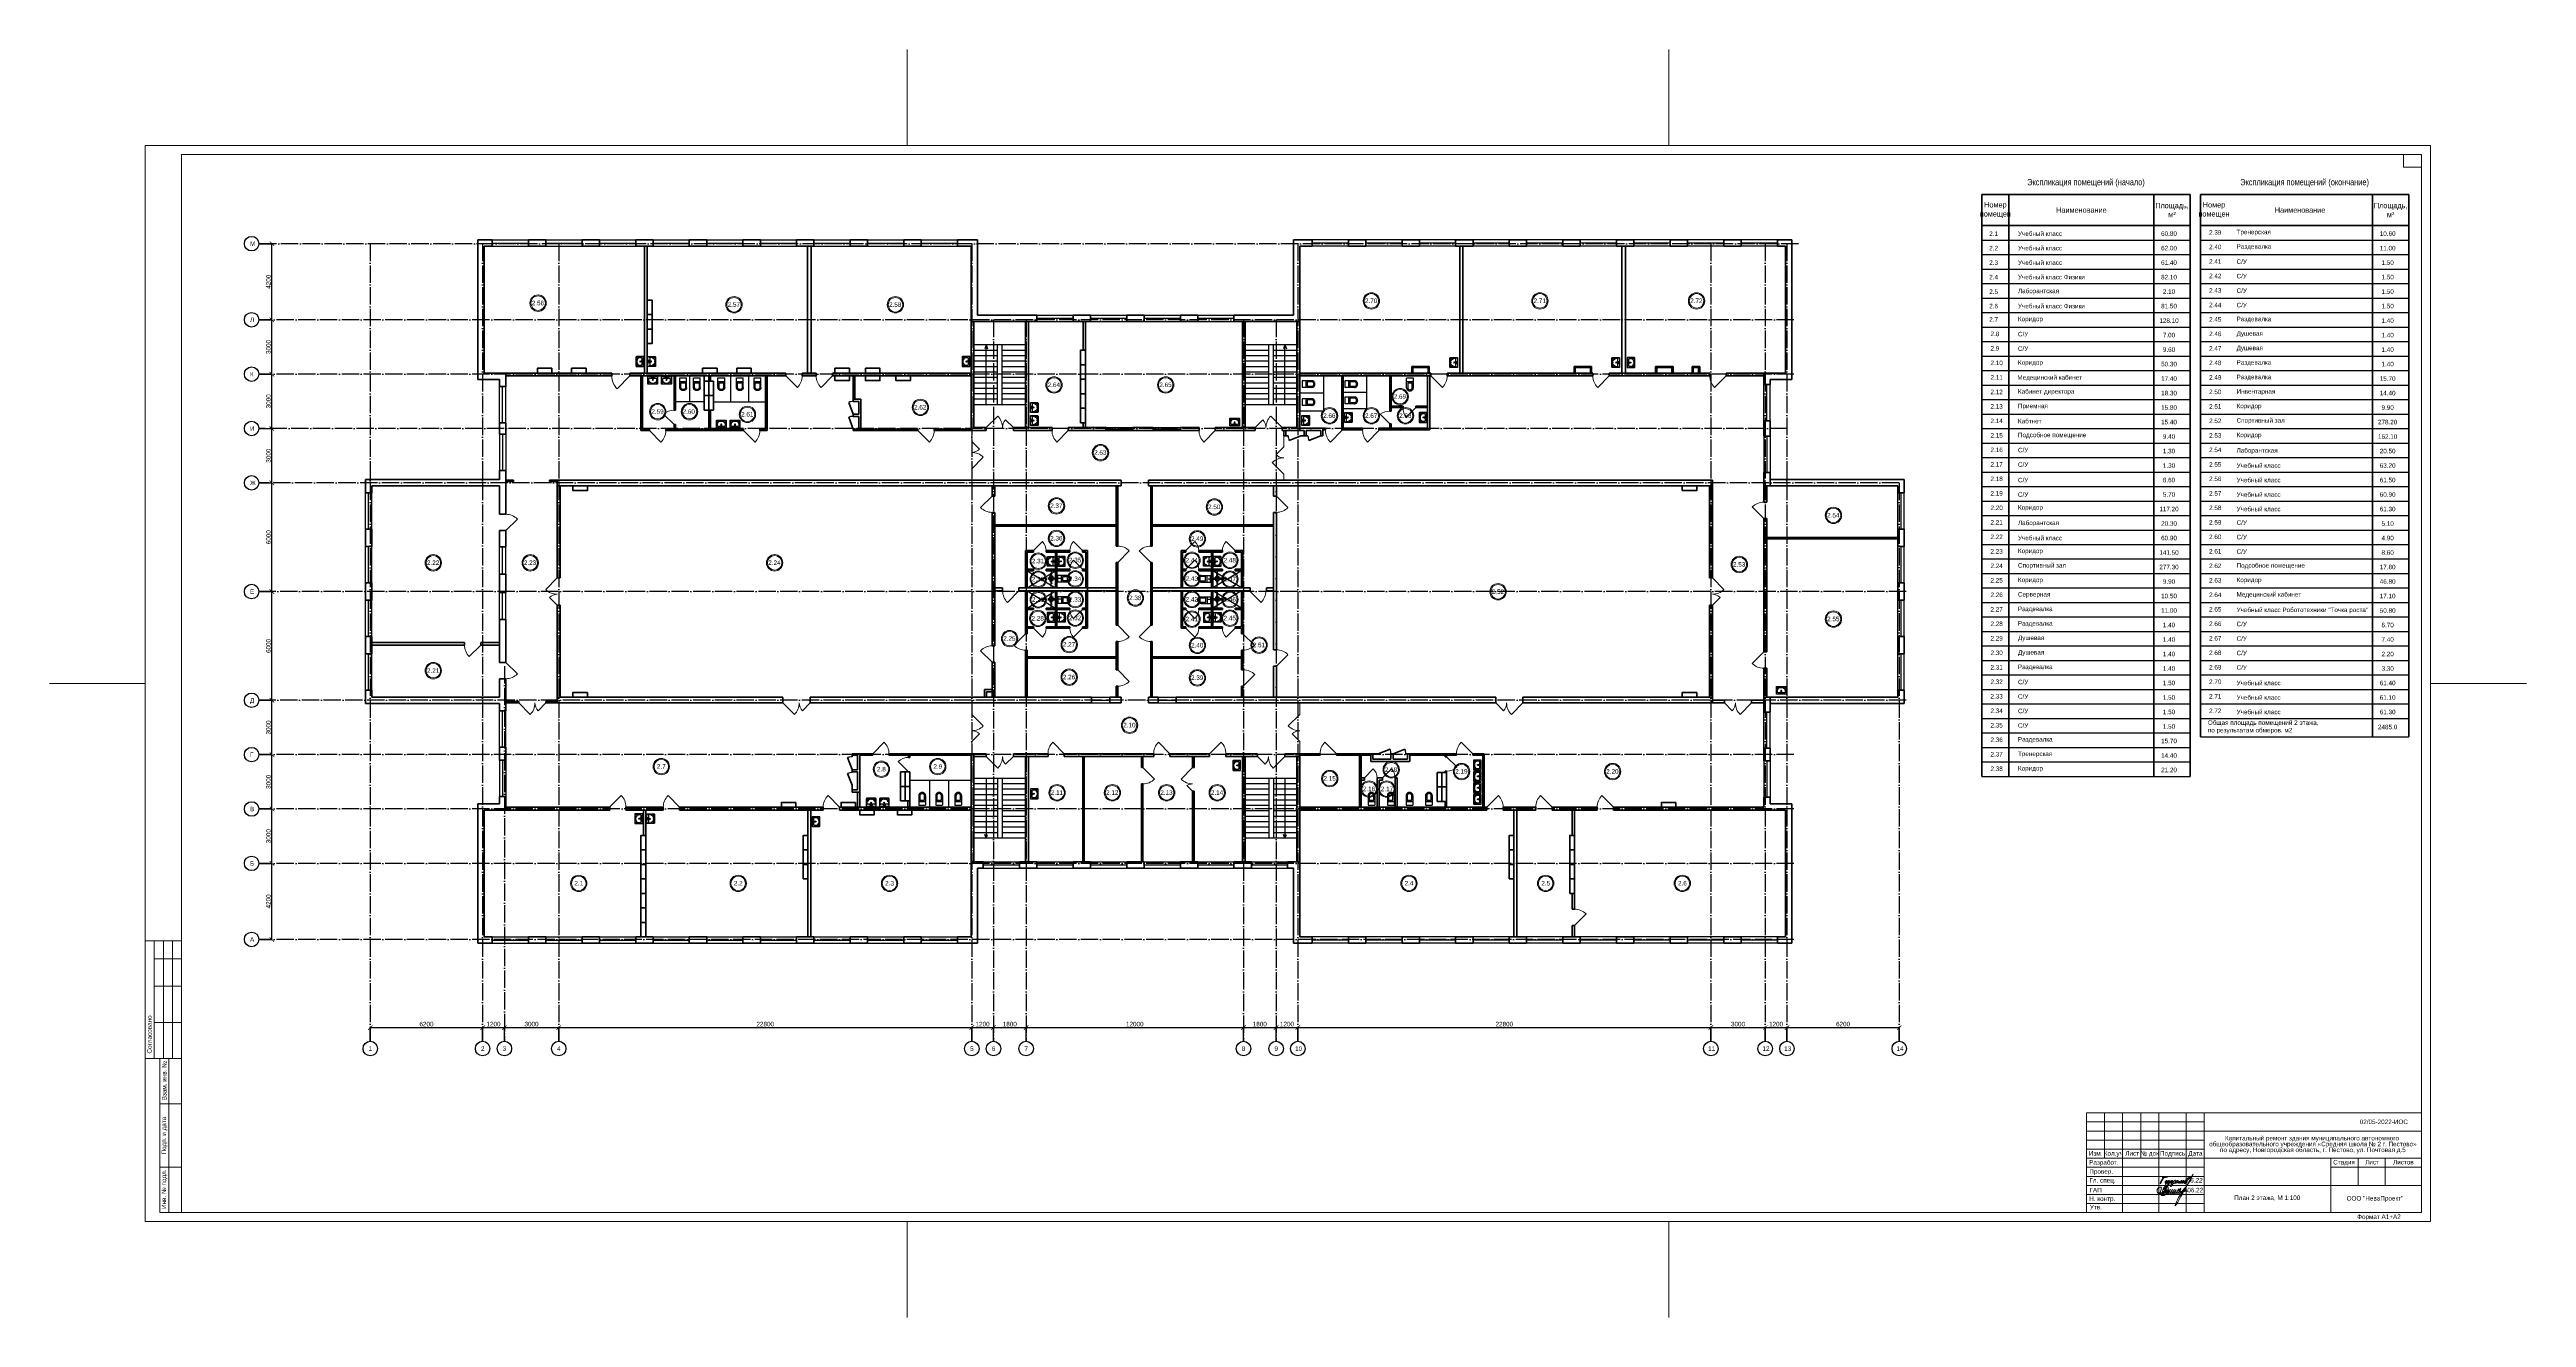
# Model space of a CAD drawing. Header units: millimetres. Extents: x 1982 to 10001982, y -1005230 to 4320529.
# Drawn here: x 2331984 to 2468709, y 1255469 to 1325444 of the extents above; entities that cross this region are included whole.
import ezdxf
from ezdxf.enums import TextEntityAlignment as Align

# ---------------------------------------------------------------- set-up
doc = ezdxf.new("R2010")
doc.units = ezdxf.units.MM
doc.linetypes.add('ACAD_ISO04W100', pattern=[30, 24, -3, 0, -3])
doc.linetypes.add('DGN Style 3', pattern=[499.525246, 356.803747, -142.721499])
for name, color, linetype, lineweight in [('Level 50', 7, 'Continuous', 0), ('Level 63', 7, 'Continuous', 0), ('Двери', 250, 'Continuous', 5), ('Стены', 7, 'Continuous', 50)]:
    doc.layers.add(name, color=color, linetype=linetype, lineweight=lineweight)
for name, color, linetype in [('SANTEH', 7, 'Continuous'), ('Окна', 127, 'Continuous'), ('Оси', 30, 'Continuous'), ('Осн надпись', 7, 'Continuous'), ('размеры оси', 163, 'Continuous'), ('Сантехника', 7, 'Continuous')]:
    doc.layers.add(name, color=color, linetype=linetype)
doc.styles.add('_ТАБЛИЧНЫЙ(1-100)', font='arial.ttf', dxfattribs={"width": 0.8, "height": 300})
doc.styles.add('_ТЕКСТОВЫЙ', font='arial.ttf', dxfattribs={"width": 0.8})
doc.styles.add('Arial', font='ariali.ttf')
doc.styles.add('GOST 2.304', font='cs_gost2304.shx')
doc.styles.get("Standard").update_dxf_attribs({"font": 'arial.ttf'})
doc.styles.add('Style-Arial', font='arial.ttf')
doc.dimstyles.new('100', dxfattribs={"dimtxt": 250, "dimasz": 250, "dimexe": 1.25, "dimexo": 0.625, "dimgap": 65, "dimtad": 1, "dimtxsty": 'Standard', "dimblk": 'ARCHTICK', "dimcen": 250, "dimadec": 0, "dimazin": 0, "dimtfac": 1, "dimtmove": 0, "dimatfit": 3, "dimldrblk": 'ARCHTICK', "dimfxl": 1, "dimarcsym": 0})

# ---------------------------------------------------------------- blocks, each defined once
blk = doc.blocks.new('Rac7')
at = {"color": 0}
for p, q in [((-39501, -24232), (-39501, -23830)), ((-38961, -24232), (-39501, -24232)), ((-39474, -23808), (-38988, -23808)), ((-39457, -23859), (-39457, -24115)), ((-39032, -23838), (-39430, -23838)), ((-39430, -24136), (-39253, -24136)), ((-39297, -24164), (-39253, -24164)), ((-39297, -24194), (-39297, -24164)), ((-39165, -24194), (-39297, -24194)), ((-39253, -24186), (-39253, -24094)), ((-39253, -24186), (-39209, -24186)), ((-39221, -23855), (-39241, -23855)), ((-39209, -24186), (-39209, -24094)), ((-39209, -24136), (-39032, -24136)), ((-39209, -24164), (-39165, -24164)), ((-39165, -24164), (-39165, -24194)), ((-39005, -24115), (-39005, -23859)), ((-39005, -23859), (-39005, -23859)), ((-38961, -23830), (-38961, -24232))]:
    blk.add_line(p, q, dxfattribs=at)
at = {"color": 0, "extrusion": (0, 0, -1)}
for centre, major_axis, start_param, end_param in [((-39474, -23830), (-27, 0), 0, 1.5707963), ((-39430, -23859), (-27, 0), 0, 1.5707963), ((-39430, -24115), (-27, 0), -1.5707963, 0), ((-39241, -24007), (-194, 0), 0, 1.5707963), ((-39231, -24104), (-25.3, 0), 0.5528156, 2.5887771), ((-39221, -24007), (-194, 0), 1.5707963, 3.1415927), ((-39032, -23859), (-27, 0), 1.5707963, 3.1415927), ((-39032, -24115), (-27, 0), -3.1415927, -1.5707963), ((-38988, -23830), (-27, 0), 1.5707963, 3.1415927)]:
    blk.add_ellipse(centre, major_axis=major_axis, ratio=0.7857143, start_param=start_param, end_param=end_param, dxfattribs=at)
blk.add_ellipse((-39231, -24048), major_axis=(-27.9, 0), ratio=0.7857143, dxfattribs=at)
blk = doc.blocks.new('WC With Cistern_103')
at = {"layer": 'SANTEH', "linetype": 'Continuous'}
for p, q in [((0, 170), (0, 700)), ((370, 700), (0, 700)), ((370, 500), (0, 500)), ((60, 425), (60, 170)), ((310, 425), (60, 425)), ((310, 170), (310, 425)), ((370, 170), (370, 700))]:
    blk.add_line(p, q, dxfattribs=at)
for points in [[(0, 170), (1, 151), (4, 133), (10, 115), (17, 97), (27, 81), (38, 66), (51, 52), (65, 40)], [(60, 170), (61, 158), (63, 146), (66, 135), (71, 124), (77, 114), (84, 104), (92, 96), (101, 88)], [(65, 40), (92, 23), (122, 10), (153, 3), (185, 0), (217, 3), (248, 10), (278, 23), (305, 40)], [(101, 88), (120, 76), (141, 67), (163, 62), (185, 60), (207, 62), (229, 67), (250, 76), (269, 88)], [(269, 88), (278, 96), (286, 104), (293, 114), (299, 124), (304, 135), (307, 146), (309, 158), (310, 170)], [(305, 40), (319, 52), (332, 66), (343, 81), (353, 97), (360, 115), (366, 133), (369, 151), (370, 170)]]:
    blk.add_lwpolyline(points, dxfattribs=at)
blk = doc.blocks.new('_ArchTick')
at = {"color": 0, "linetype": 'ByBlock', "const_width": 0.15}
blk.add_lwpolyline([(-0.5, -0.5), (0.5, 0.5)], dxfattribs=at)
blk = doc.blocks.new('*D132')
at = {"layer": 'Defpoints', "color": 0, "lineweight": 0, "transparency": 16777216}
for p in [(2349690, 1270709), (2355890, 1271466), (2355890, 1270709)]:
    blk.add_point(p, dxfattribs=at)
at = {"layer": 'размеры оси', "color": 0, "lineweight": -2, "transparency": 16777216}
for p, q in [((2349690, 1270710), (2349690, 1271467)), ((2349690, 1271466), (2355890, 1271466)), ((2355890, 1270710), (2355890, 1271467))]:
    blk.add_line(p, q, dxfattribs=at)
at = {"layer": 'размеры оси', "color": 0, "lineweight": -2, "transparency": 16777216, "xscale": 250, "yscale": 250, "zscale": 250, "rotation": 180}
blk.add_blockref('_ArchTick', (2349690, 1271466), dxfattribs=at)
at = {"layer": 'размеры оси', "color": 0, "lineweight": -2, "transparency": 16777216, "xscale": 250, "yscale": 250, "zscale": 250}
blk.add_blockref('_ArchTick', (2355890, 1271466), dxfattribs=at)
at = {"layer": 'размеры оси', "color": 0, "transparency": 16777216, "insert": (2352790, 1271659), "char_height": 250, "attachment_point": 5}
blk.add_mtext('6200', dxfattribs=at)
blk = doc.blocks.new('*D133')
at = {"layer": 'Defpoints', "color": 0, "lineweight": 0, "transparency": 16777216}
for p in [(2355890, 1270709), (2357090, 1271466), (2357090, 1270709)]:
    blk.add_point(p, dxfattribs=at)
at = {"layer": 'размеры оси', "color": 0, "lineweight": -2, "transparency": 16777216}
for p, q in [((2355890, 1270710), (2355890, 1271467)), ((2355890, 1271466), (2357090, 1271466)), ((2357090, 1270710), (2357090, 1271467))]:
    blk.add_line(p, q, dxfattribs=at)
at = {"layer": 'размеры оси', "color": 0, "lineweight": -2, "transparency": 16777216, "xscale": 250, "yscale": 250, "zscale": 250, "rotation": 180}
blk.add_blockref('_ArchTick', (2355890, 1271466), dxfattribs=at)
at = {"layer": 'размеры оси', "color": 0, "lineweight": -2, "transparency": 16777216, "xscale": 250, "yscale": 250, "zscale": 250}
blk.add_blockref('_ArchTick', (2357090, 1271466), dxfattribs=at)
at = {"layer": 'размеры оси', "color": 0, "transparency": 16777216, "insert": (2356490, 1271659), "char_height": 250, "attachment_point": 5}
blk.add_mtext('1200', dxfattribs=at)
blk = doc.blocks.new('*D134')
at = {"layer": 'Defpoints', "color": 0, "lineweight": 0, "transparency": 16777216}
for p in [(2357090, 1270709), (2360090, 1271466), (2360090, 1270709)]:
    blk.add_point(p, dxfattribs=at)
at = {"layer": 'размеры оси', "color": 0, "lineweight": -2, "transparency": 16777216}
for p, q in [((2357090, 1270710), (2357090, 1271467)), ((2357090, 1271466), (2360090, 1271466)), ((2360090, 1270710), (2360090, 1271467))]:
    blk.add_line(p, q, dxfattribs=at)
at = {"layer": 'размеры оси', "color": 0, "lineweight": -2, "transparency": 16777216, "xscale": 250, "yscale": 250, "zscale": 250, "rotation": 180}
blk.add_blockref('_ArchTick', (2357090, 1271466), dxfattribs=at)
at = {"layer": 'размеры оси', "color": 0, "lineweight": -2, "transparency": 16777216, "xscale": 250, "yscale": 250, "zscale": 250}
blk.add_blockref('_ArchTick', (2360090, 1271466), dxfattribs=at)
at = {"layer": 'размеры оси', "color": 0, "transparency": 16777216, "insert": (2358590, 1271659), "char_height": 250, "attachment_point": 5}
blk.add_mtext('3000', dxfattribs=at)
blk = doc.blocks.new('*D135')
at = {"layer": 'Defpoints', "color": 0, "lineweight": 0, "transparency": 16777216}
for p in [(2360090, 1270709), (2382890, 1271466), (2382890, 1270709)]:
    blk.add_point(p, dxfattribs=at)
at = {"layer": 'размеры оси', "color": 0, "lineweight": -2, "transparency": 16777216}
for p, q in [((2360090, 1270710), (2360090, 1271467)), ((2360090, 1271466), (2382890, 1271466)), ((2382890, 1270710), (2382890, 1271467))]:
    blk.add_line(p, q, dxfattribs=at)
at = {"layer": 'размеры оси', "color": 0, "lineweight": -2, "transparency": 16777216, "xscale": 250, "yscale": 250, "zscale": 250, "rotation": 180}
blk.add_blockref('_ArchTick', (2360090, 1271466), dxfattribs=at)
at = {"layer": 'размеры оси', "color": 0, "lineweight": -2, "transparency": 16777216, "xscale": 250, "yscale": 250, "zscale": 250}
blk.add_blockref('_ArchTick', (2382890, 1271466), dxfattribs=at)
at = {"layer": 'размеры оси', "color": 0, "transparency": 16777216, "insert": (2371490, 1271659), "char_height": 250, "attachment_point": 5}
blk.add_mtext('22800', dxfattribs=at)
blk = doc.blocks.new('*D136')
at = {"layer": 'Defpoints', "color": 0, "lineweight": 0, "transparency": 16777216}
for p in [(2382890, 1270709), (2384090, 1271466), (2384090, 1270709)]:
    blk.add_point(p, dxfattribs=at)
at = {"layer": 'размеры оси', "color": 0, "lineweight": -2, "transparency": 16777216}
for p, q in [((2382890, 1270710), (2382890, 1271467)), ((2382890, 1271466), (2384090, 1271466)), ((2384090, 1270710), (2384090, 1271467))]:
    blk.add_line(p, q, dxfattribs=at)
at = {"layer": 'размеры оси', "color": 0, "lineweight": -2, "transparency": 16777216, "xscale": 250, "yscale": 250, "zscale": 250, "rotation": 180}
blk.add_blockref('_ArchTick', (2382890, 1271466), dxfattribs=at)
at = {"layer": 'размеры оси', "color": 0, "lineweight": -2, "transparency": 16777216, "xscale": 250, "yscale": 250, "zscale": 250}
blk.add_blockref('_ArchTick', (2384090, 1271466), dxfattribs=at)
at = {"layer": 'размеры оси', "color": 0, "transparency": 16777216, "insert": (2383490, 1271659), "char_height": 250, "attachment_point": 5}
blk.add_mtext('1200', dxfattribs=at)
blk = doc.blocks.new('*D137')
at = {"layer": 'Defpoints', "color": 0, "lineweight": 0, "transparency": 16777216}
for p in [(2384090, 1270709), (2385890, 1271466), (2385890, 1270709)]:
    blk.add_point(p, dxfattribs=at)
at = {"layer": 'размеры оси', "color": 0, "lineweight": -2, "transparency": 16777216}
for p, q in [((2384090, 1270710), (2384090, 1271467)), ((2384090, 1271466), (2385890, 1271466)), ((2385890, 1270710), (2385890, 1271467))]:
    blk.add_line(p, q, dxfattribs=at)
at = {"layer": 'размеры оси', "color": 0, "lineweight": -2, "transparency": 16777216, "xscale": 250, "yscale": 250, "zscale": 250, "rotation": 180}
blk.add_blockref('_ArchTick', (2384090, 1271466), dxfattribs=at)
at = {"layer": 'размеры оси', "color": 0, "lineweight": -2, "transparency": 16777216, "xscale": 250, "yscale": 250, "zscale": 250}
blk.add_blockref('_ArchTick', (2385890, 1271466), dxfattribs=at)
at = {"layer": 'размеры оси', "color": 0, "transparency": 16777216, "insert": (2384990, 1271659), "char_height": 250, "attachment_point": 5}
blk.add_mtext('1800', dxfattribs=at)
blk = doc.blocks.new('*D138')
at = {"layer": 'Defpoints', "color": 0, "lineweight": 0, "transparency": 16777216}
for p in [(2385890, 1270709), (2397890, 1271466), (2397890, 1270709)]:
    blk.add_point(p, dxfattribs=at)
at = {"layer": 'размеры оси', "color": 0, "lineweight": -2, "transparency": 16777216}
for p, q in [((2385890, 1270710), (2385890, 1271467)), ((2385890, 1271466), (2397890, 1271466)), ((2397890, 1270710), (2397890, 1271467))]:
    blk.add_line(p, q, dxfattribs=at)
at = {"layer": 'размеры оси', "color": 0, "lineweight": -2, "transparency": 16777216, "xscale": 250, "yscale": 250, "zscale": 250, "rotation": 180}
blk.add_blockref('_ArchTick', (2385890, 1271466), dxfattribs=at)
at = {"layer": 'размеры оси', "color": 0, "lineweight": -2, "transparency": 16777216, "xscale": 250, "yscale": 250, "zscale": 250}
blk.add_blockref('_ArchTick', (2397890, 1271466), dxfattribs=at)
at = {"layer": 'размеры оси', "color": 0, "transparency": 16777216, "insert": (2391890, 1271659), "char_height": 250, "attachment_point": 5}
blk.add_mtext('12000', dxfattribs=at)
blk = doc.blocks.new('*D139')
at = {"layer": 'Defpoints', "color": 0, "lineweight": 0, "transparency": 16777216}
for p in [(2397890, 1270709), (2399690, 1271466), (2399690, 1270709)]:
    blk.add_point(p, dxfattribs=at)
at = {"layer": 'размеры оси', "color": 0, "lineweight": -2, "transparency": 16777216}
for p, q in [((2397890, 1270710), (2397890, 1271467)), ((2397890, 1271466), (2399690, 1271466)), ((2399690, 1270710), (2399690, 1271467))]:
    blk.add_line(p, q, dxfattribs=at)
at = {"layer": 'размеры оси', "color": 0, "lineweight": -2, "transparency": 16777216, "xscale": 250, "yscale": 250, "zscale": 250, "rotation": 180}
blk.add_blockref('_ArchTick', (2397890, 1271466), dxfattribs=at)
at = {"layer": 'размеры оси', "color": 0, "lineweight": -2, "transparency": 16777216, "xscale": 250, "yscale": 250, "zscale": 250}
blk.add_blockref('_ArchTick', (2399690, 1271466), dxfattribs=at)
at = {"layer": 'размеры оси', "color": 0, "transparency": 16777216, "insert": (2398790, 1271659), "char_height": 250, "attachment_point": 5}
blk.add_mtext('1800', dxfattribs=at)
blk = doc.blocks.new('*D140')
at = {"layer": 'Defpoints', "color": 0, "lineweight": 0, "transparency": 16777216}
for p in [(2399690, 1270709), (2400890, 1271466), (2400890, 1270709)]:
    blk.add_point(p, dxfattribs=at)
at = {"layer": 'размеры оси', "color": 0, "lineweight": -2, "transparency": 16777216}
for p, q in [((2399690, 1270710), (2399690, 1271467)), ((2399690, 1271466), (2400890, 1271466)), ((2400890, 1270710), (2400890, 1271467))]:
    blk.add_line(p, q, dxfattribs=at)
at = {"layer": 'размеры оси', "color": 0, "lineweight": -2, "transparency": 16777216, "xscale": 250, "yscale": 250, "zscale": 250, "rotation": 180}
blk.add_blockref('_ArchTick', (2399690, 1271466), dxfattribs=at)
at = {"layer": 'размеры оси', "color": 0, "lineweight": -2, "transparency": 16777216, "xscale": 250, "yscale": 250, "zscale": 250}
blk.add_blockref('_ArchTick', (2400890, 1271466), dxfattribs=at)
at = {"layer": 'размеры оси', "color": 0, "transparency": 16777216, "insert": (2400290, 1271659), "char_height": 250, "attachment_point": 5}
blk.add_mtext('1200', dxfattribs=at)
blk = doc.blocks.new('*D141')
at = {"layer": 'Defpoints', "color": 0, "lineweight": 0, "transparency": 16777216}
for p in [(2400890, 1270709), (2423690, 1271466), (2423690, 1270709)]:
    blk.add_point(p, dxfattribs=at)
at = {"layer": 'размеры оси', "color": 0, "lineweight": -2, "transparency": 16777216}
for p, q in [((2400890, 1270710), (2400890, 1271467)), ((2400890, 1271466), (2423690, 1271466)), ((2423690, 1270710), (2423690, 1271467))]:
    blk.add_line(p, q, dxfattribs=at)
at = {"layer": 'размеры оси', "color": 0, "lineweight": -2, "transparency": 16777216, "xscale": 250, "yscale": 250, "zscale": 250, "rotation": 180}
blk.add_blockref('_ArchTick', (2400890, 1271466), dxfattribs=at)
at = {"layer": 'размеры оси', "color": 0, "lineweight": -2, "transparency": 16777216, "xscale": 250, "yscale": 250, "zscale": 250}
blk.add_blockref('_ArchTick', (2423690, 1271466), dxfattribs=at)
at = {"layer": 'размеры оси', "color": 0, "transparency": 16777216, "insert": (2412290, 1271659), "char_height": 250, "attachment_point": 5}
blk.add_mtext('22800', dxfattribs=at)
blk = doc.blocks.new('*D142')
at = {"layer": 'Defpoints', "color": 0, "lineweight": 0, "transparency": 16777216}
for p in [(2423690, 1270709), (2426690, 1271466), (2426690, 1270709)]:
    blk.add_point(p, dxfattribs=at)
at = {"layer": 'размеры оси', "color": 0, "lineweight": -2, "transparency": 16777216}
for p, q in [((2423690, 1270710), (2423690, 1271467)), ((2423690, 1271466), (2426690, 1271466)), ((2426690, 1270710), (2426690, 1271467))]:
    blk.add_line(p, q, dxfattribs=at)
at = {"layer": 'размеры оси', "color": 0, "lineweight": -2, "transparency": 16777216, "xscale": 250, "yscale": 250, "zscale": 250, "rotation": 180}
blk.add_blockref('_ArchTick', (2423690, 1271466), dxfattribs=at)
at = {"layer": 'размеры оси', "color": 0, "lineweight": -2, "transparency": 16777216, "xscale": 250, "yscale": 250, "zscale": 250}
blk.add_blockref('_ArchTick', (2426690, 1271466), dxfattribs=at)
at = {"layer": 'размеры оси', "color": 0, "transparency": 16777216, "insert": (2425190, 1271659), "char_height": 250, "attachment_point": 5}
blk.add_mtext('3000', dxfattribs=at)
blk = doc.blocks.new('*D143')
at = {"layer": 'Defpoints', "color": 0, "lineweight": 0, "transparency": 16777216}
for p in [(2426690, 1270709), (2427890, 1271466), (2427890, 1270709)]:
    blk.add_point(p, dxfattribs=at)
at = {"layer": 'размеры оси', "color": 0, "lineweight": -2, "transparency": 16777216}
for p, q in [((2426690, 1270710), (2426690, 1271467)), ((2426690, 1271466), (2427890, 1271466)), ((2427890, 1270710), (2427890, 1271467))]:
    blk.add_line(p, q, dxfattribs=at)
at = {"layer": 'размеры оси', "color": 0, "lineweight": -2, "transparency": 16777216, "xscale": 250, "yscale": 250, "zscale": 250, "rotation": 180}
blk.add_blockref('_ArchTick', (2426690, 1271466), dxfattribs=at)
at = {"layer": 'размеры оси', "color": 0, "lineweight": -2, "transparency": 16777216, "xscale": 250, "yscale": 250, "zscale": 250}
blk.add_blockref('_ArchTick', (2427890, 1271466), dxfattribs=at)
at = {"layer": 'размеры оси', "color": 0, "transparency": 16777216, "insert": (2427290, 1271659), "char_height": 250, "attachment_point": 5}
blk.add_mtext('1200', dxfattribs=at)
blk = doc.blocks.new('*D144')
at = {"layer": 'Defpoints', "color": 0, "lineweight": 0, "transparency": 16777216}
for p in [(2427890, 1270709), (2434090, 1271466), (2434090, 1270709)]:
    blk.add_point(p, dxfattribs=at)
at = {"layer": 'размеры оси', "color": 0, "lineweight": -2, "transparency": 16777216}
for p, q in [((2427890, 1270710), (2427890, 1271467)), ((2427890, 1271466), (2434090, 1271466)), ((2434090, 1270710), (2434090, 1271467))]:
    blk.add_line(p, q, dxfattribs=at)
at = {"layer": 'размеры оси', "color": 0, "lineweight": -2, "transparency": 16777216, "xscale": 250, "yscale": 250, "zscale": 250, "rotation": 180}
blk.add_blockref('_ArchTick', (2427890, 1271466), dxfattribs=at)
at = {"layer": 'размеры оси', "color": 0, "lineweight": -2, "transparency": 16777216, "xscale": 250, "yscale": 250, "zscale": 250}
blk.add_blockref('_ArchTick', (2434090, 1271466), dxfattribs=at)
at = {"layer": 'размеры оси', "color": 0, "transparency": 16777216, "insert": (2430990, 1271659), "char_height": 250, "attachment_point": 5}
blk.add_mtext('6200', dxfattribs=at)
blk = doc.blocks.new('*D145')
at = {"layer": 'Defpoints', "color": 0, "lineweight": 0, "transparency": 16777216}
for p in [(2343541, 1280530), (2344259, 1280530), (2343541, 1276330)]:
    blk.add_point(p, dxfattribs=at)
at = {"layer": 'размеры оси', "color": 0, "lineweight": -2, "transparency": 16777216}
for p, q in [((2343541, 1280530), (2344260, 1280530)), ((2344259, 1276330), (2344259, 1280530)), ((2343541, 1276330), (2344260, 1276330))]:
    blk.add_line(p, q, dxfattribs=at)
at = {"layer": 'размеры оси', "color": 0, "lineweight": -2, "transparency": 16777216, "xscale": 250, "yscale": 250, "zscale": 250}
for p, rotation in [((2344259, 1280530), 90), ((2344259, 1276330), 270)]:
    blk.add_blockref('_ArchTick', p, dxfattribs=dict(at, rotation=rotation))
at = {"layer": 'размеры оси', "color": 0, "transparency": 16777216, "insert": (2344066, 1278430), "char_height": 250, "attachment_point": 5, "rotation": 90}
blk.add_mtext('4200', dxfattribs=at)
blk = doc.blocks.new('*D146')
at = {"layer": 'Defpoints', "color": 0, "lineweight": 0, "transparency": 16777216}
for p in [(2343541, 1283530), (2344259, 1283530), (2343541, 1280530)]:
    blk.add_point(p, dxfattribs=at)
at = {"layer": 'размеры оси', "color": 0, "lineweight": -2, "transparency": 16777216}
for p, q in [((2343541, 1283530), (2344260, 1283530)), ((2344259, 1280530), (2344259, 1283530)), ((2343541, 1280530), (2344260, 1280530))]:
    blk.add_line(p, q, dxfattribs=at)
at = {"layer": 'размеры оси', "color": 0, "lineweight": -2, "transparency": 16777216, "xscale": 250, "yscale": 250, "zscale": 250}
for p, rotation in [((2344259, 1283530), 90), ((2344259, 1280530), 270)]:
    blk.add_blockref('_ArchTick', p, dxfattribs=dict(at, rotation=rotation))
at = {"layer": 'размеры оси', "color": 0, "transparency": 16777216, "insert": (2344066, 1282030), "char_height": 250, "attachment_point": 5, "rotation": 90}
blk.add_mtext('3000', dxfattribs=at)
blk = doc.blocks.new('*D147')
at = {"layer": 'Defpoints', "color": 0, "lineweight": 0, "transparency": 16777216}
for p in [(2343541, 1286530), (2344259, 1286530), (2343541, 1283530)]:
    blk.add_point(p, dxfattribs=at)
at = {"layer": 'размеры оси', "color": 0, "lineweight": -2, "transparency": 16777216}
for p, q in [((2343541, 1286530), (2344260, 1286530)), ((2344259, 1283530), (2344259, 1286530)), ((2343541, 1283530), (2344260, 1283530))]:
    blk.add_line(p, q, dxfattribs=at)
at = {"layer": 'размеры оси', "color": 0, "lineweight": -2, "transparency": 16777216, "xscale": 250, "yscale": 250, "zscale": 250}
for p, rotation in [((2344259, 1286530), 90), ((2344259, 1283530), 270)]:
    blk.add_blockref('_ArchTick', p, dxfattribs=dict(at, rotation=rotation))
at = {"layer": 'размеры оси', "color": 0, "transparency": 16777216, "insert": (2344066, 1285030), "char_height": 250, "attachment_point": 5, "rotation": 90}
blk.add_mtext('3000', dxfattribs=at)
blk = doc.blocks.new('*D148')
at = {"layer": 'Defpoints', "color": 0, "lineweight": 0, "transparency": 16777216}
for p in [(2343541, 1289530), (2344259, 1289530), (2343541, 1286530)]:
    blk.add_point(p, dxfattribs=at)
at = {"layer": 'размеры оси', "color": 0, "lineweight": -2, "transparency": 16777216}
for p, q in [((2343541, 1289530), (2344260, 1289530)), ((2344259, 1286530), (2344259, 1289530)), ((2343541, 1286530), (2344260, 1286530))]:
    blk.add_line(p, q, dxfattribs=at)
at = {"layer": 'размеры оси', "color": 0, "lineweight": -2, "transparency": 16777216, "xscale": 250, "yscale": 250, "zscale": 250}
for p, rotation in [((2344259, 1289530), 90), ((2344259, 1286530), 270)]:
    blk.add_blockref('_ArchTick', p, dxfattribs=dict(at, rotation=rotation))
at = {"layer": 'размеры оси', "color": 0, "transparency": 16777216, "insert": (2344066, 1288030), "char_height": 250, "attachment_point": 5, "rotation": 90}
blk.add_mtext('3000', dxfattribs=at)
blk = doc.blocks.new('*D149')
at = {"layer": 'Defpoints', "color": 0, "lineweight": 0, "transparency": 16777216}
for p in [(2343541, 1295530), (2344259, 1295530), (2343541, 1289530)]:
    blk.add_point(p, dxfattribs=at)
at = {"layer": 'размеры оси', "color": 0, "lineweight": -2, "transparency": 16777216}
for p, q in [((2343541, 1295530), (2344260, 1295530)), ((2344259, 1289530), (2344259, 1295530)), ((2343541, 1289530), (2344260, 1289530))]:
    blk.add_line(p, q, dxfattribs=at)
at = {"layer": 'размеры оси', "color": 0, "lineweight": -2, "transparency": 16777216, "xscale": 250, "yscale": 250, "zscale": 250}
for p, rotation in [((2344259, 1295530), 90), ((2344259, 1289530), 270)]:
    blk.add_blockref('_ArchTick', p, dxfattribs=dict(at, rotation=rotation))
at = {"layer": 'размеры оси', "color": 0, "transparency": 16777216, "insert": (2344066, 1292530), "char_height": 250, "attachment_point": 5, "rotation": 90}
blk.add_mtext('6000', dxfattribs=at)
blk = doc.blocks.new('*D150')
at = {"layer": 'Defpoints', "color": 0, "lineweight": 0, "transparency": 16777216}
for p in [(2343541, 1301530), (2344259, 1301530), (2343541, 1295530)]:
    blk.add_point(p, dxfattribs=at)
at = {"layer": 'размеры оси', "color": 0, "lineweight": -2, "transparency": 16777216}
for p, q in [((2343541, 1301530), (2344260, 1301530)), ((2344259, 1295530), (2344259, 1301530)), ((2343541, 1295530), (2344260, 1295530))]:
    blk.add_line(p, q, dxfattribs=at)
at = {"layer": 'размеры оси', "color": 0, "lineweight": -2, "transparency": 16777216, "xscale": 250, "yscale": 250, "zscale": 250}
for p, rotation in [((2344259, 1301530), 90), ((2344259, 1295530), 270)]:
    blk.add_blockref('_ArchTick', p, dxfattribs=dict(at, rotation=rotation))
at = {"layer": 'размеры оси', "color": 0, "transparency": 16777216, "insert": (2344066, 1298530), "char_height": 250, "attachment_point": 5, "rotation": 90}
blk.add_mtext('6000', dxfattribs=at)
blk = doc.blocks.new('*D151')
at = {"layer": 'Defpoints', "color": 0, "lineweight": 0, "transparency": 16777216}
for p in [(2343541, 1304530), (2344259, 1304530), (2343541, 1301530)]:
    blk.add_point(p, dxfattribs=at)
at = {"layer": 'размеры оси', "color": 0, "lineweight": -2, "transparency": 16777216}
for p, q in [((2343541, 1304530), (2344260, 1304530)), ((2344259, 1301530), (2344259, 1304530)), ((2343541, 1301530), (2344260, 1301530))]:
    blk.add_line(p, q, dxfattribs=at)
at = {"layer": 'размеры оси', "color": 0, "lineweight": -2, "transparency": 16777216, "xscale": 250, "yscale": 250, "zscale": 250}
for p, rotation in [((2344259, 1304530), 90), ((2344259, 1301530), 270)]:
    blk.add_blockref('_ArchTick', p, dxfattribs=dict(at, rotation=rotation))
at = {"layer": 'размеры оси', "color": 0, "transparency": 16777216, "insert": (2344066, 1303030), "char_height": 250, "attachment_point": 5, "rotation": 90}
blk.add_mtext('3000', dxfattribs=at)
blk = doc.blocks.new('*D152')
at = {"layer": 'Defpoints', "color": 0, "lineweight": 0, "transparency": 16777216}
for p in [(2343541, 1307530), (2344259, 1307530), (2343541, 1304530)]:
    blk.add_point(p, dxfattribs=at)
at = {"layer": 'размеры оси', "color": 0, "lineweight": -2, "transparency": 16777216}
for p, q in [((2343541, 1307530), (2344260, 1307530)), ((2344259, 1304530), (2344259, 1307530)), ((2343541, 1304530), (2344260, 1304530))]:
    blk.add_line(p, q, dxfattribs=at)
at = {"layer": 'размеры оси', "color": 0, "lineweight": -2, "transparency": 16777216, "xscale": 250, "yscale": 250, "zscale": 250}
for p, rotation in [((2344259, 1307530), 90), ((2344259, 1304530), 270)]:
    blk.add_blockref('_ArchTick', p, dxfattribs=dict(at, rotation=rotation))
at = {"layer": 'размеры оси', "color": 0, "transparency": 16777216, "insert": (2344066, 1306030), "char_height": 250, "attachment_point": 5, "rotation": 90}
blk.add_mtext('3000', dxfattribs=at)
blk = doc.blocks.new('*D153')
at = {"layer": 'Defpoints', "color": 0, "lineweight": 0, "transparency": 16777216}
for p in [(2343541, 1310530), (2344259, 1310530), (2343541, 1307530)]:
    blk.add_point(p, dxfattribs=at)
at = {"layer": 'размеры оси', "color": 0, "lineweight": -2, "transparency": 16777216}
for p, q in [((2343541, 1310530), (2344260, 1310530)), ((2344259, 1307530), (2344259, 1310530)), ((2343541, 1307530), (2344260, 1307530))]:
    blk.add_line(p, q, dxfattribs=at)
at = {"layer": 'размеры оси', "color": 0, "lineweight": -2, "transparency": 16777216, "xscale": 250, "yscale": 250, "zscale": 250}
for p, rotation in [((2344259, 1310530), 90), ((2344259, 1307530), 270)]:
    blk.add_blockref('_ArchTick', p, dxfattribs=dict(at, rotation=rotation))
at = {"layer": 'размеры оси', "color": 0, "transparency": 16777216, "insert": (2344066, 1309030), "char_height": 250, "attachment_point": 5, "rotation": 90}
blk.add_mtext('3000', dxfattribs=at)
blk = doc.blocks.new('*D154')
at = {"layer": 'Defpoints', "color": 0, "lineweight": 0, "transparency": 16777216}
for p in [(2343541, 1314730), (2344259, 1314730), (2343541, 1310530)]:
    blk.add_point(p, dxfattribs=at)
at = {"layer": 'размеры оси', "color": 0, "lineweight": -2, "transparency": 16777216}
for p, q in [((2343541, 1314730), (2344260, 1314730)), ((2344259, 1310530), (2344259, 1314730)), ((2343541, 1310530), (2344260, 1310530))]:
    blk.add_line(p, q, dxfattribs=at)
at = {"layer": 'размеры оси', "color": 0, "lineweight": -2, "transparency": 16777216, "xscale": 250, "yscale": 250, "zscale": 250}
for p, rotation in [((2344259, 1314730), 90), ((2344259, 1310530), 270)]:
    blk.add_blockref('_ArchTick', p, dxfattribs=dict(at, rotation=rotation))
at = {"layer": 'размеры оси', "color": 0, "transparency": 16777216, "insert": (2344066, 1312630), "char_height": 250, "attachment_point": 5, "rotation": 90}
blk.add_mtext('4200', dxfattribs=at)
blk = doc.blocks.new('*U49')
at = {"color": 7, "linetype": 'Continuous', "lineweight": 0}
for p, q in [((-21.03, 29.7), (-21.03, 34.99)), ((21.02, 29.7), (21.02, 34.99)), ((-63.08, 0), (-68.36, 0)), ((68.36, 0), (63.07, 0)), ((-21.03, -34.99), (-21.03, -29.7)), ((21.02, -34.99), (21.02, -29.7))]:
    blk.add_line(p, q, dxfattribs=at)
at = {"color": 7, "linetype": 'Continuous', "lineweight": 0, "flags": 128}
blk.add_lwpolyline([(63.07, 29.7), (63.07, -29.7), (-63.08, -29.7), (-63.08, 29.7), (63.07, 29.7)], close=True, dxfattribs=at)
at = {"layer": 'Level 50', "color": 7, "linetype": 'Continuous', "lineweight": 13}
for p, q in [((-61.08, 29.2), (-61.08, -29.2)), ((62.57, 29.2), (-61.08, 29.2)), ((61.57, 29.2), (61.57, 28.5)), ((62.57, 29.2), (62.57, -29.2)), ((61.57, 28.5), (62.57, 28.5)), ((62.57, -29.2), (-62.28, -29.2))]:
    blk.add_line(p, q, dxfattribs=at)
at = {"layer": 'Level 63', "color": 7, "linetype": 'Continuous', "lineweight": 13}
for p, q in [((-63.08, -14.2), (-61.08, -14.2)), ((-63.08, -14.2), (-63.08, -20.7)), ((-62.58, -14.2), (-62.58, -20.7)), ((-62.08, -14.2), (-62.08, -20.7)), ((-61.58, -14.2), (-61.58, -20.7)), ((-62.58, -15.2), (-61.08, -15.2)), ((-62.58, -16.7), (-61.08, -16.7)), ((-62.58, -18.7), (-61.08, -18.7)), ((-63.08, -20.7), (-61.08, -20.7)), ((-62.28, -20.7), (-61.08, -20.7)), ((-61.78, -29.2), (-61.78, -20.7)), ((-62.28, -23.2), (-61.08, -23.2)), ((44.07, -23.7), (62.57, -23.7)), ((44.07, -23.7), (44.07, -29.2)), ((45.07, -23.7), (45.07, -26.2)), ((46.07, -23.7), (46.07, -29.2)), ((47.07, -23.7), (47.07, -26.2)), ((48.07, -23.7), (48.07, -29.2)), ((49.57, -23.7), (49.57, -29.2)), ((50.57, -23.7), (50.57, -29.2)), ((44.07, -25.7), (50.57, -25.7)), ((50.57, -24.7), (62.57, -24.7)), ((-62.28, -26.7), (-61.08, -26.7)), ((44.07, -26.2), (50.57, -26.2)), ((50.57, -26.2), (62.57, -26.2)), ((57.57, -26.7), (62.57, -26.7)), ((50.57, -27.7), (62.57, -27.7))]:
    blk.add_line(p, q, dxfattribs=at)
at = {"layer": 'Level 63', "color": 7, "linetype": 'Continuous', "lineweight": 0}
for p, q in [((44.07, -24.2), (50.57, -24.2)), ((44.07, -24.7), (50.57, -24.7)), ((44.07, -25.2), (50.57, -25.2)), ((44.07, -26.7), (50.57, -26.7)), ((44.07, -27.2), (50.57, -27.2)), ((44.07, -27.7), (50.57, -27.7)), ((44.07, -28.2), (50.57, -28.2)), ((44.07, -28.7), (50.57, -28.7))]:
    blk.add_line(p, q, dxfattribs=at)
at = {"layer": 'Level 63', "color": 7, "linetype": 'Continuous', "lineweight": 13, "flags": 128}
for points in [[(-62.28, -29.2), (-62.28, -20.7)], [(57.57, -26.2), (57.57, -29.2)], [(59.07, -26.2), (59.07, -27.7)], [(60.57, -26.2), (60.57, -27.7)]]:
    blk.add_lwpolyline(points, dxfattribs=at)
at = {"layer": 'Level 63', "color": 7, "linetype": 'Continuous', "lineweight": 0, "style": 'Style-Arial'}
for s, p in [('Согласовано', (-62.85, -19.37)), ('Взам. инв. №', (-62.03, -21.92)), ('Подп. и дата', (-62.05, -24.95)), ('Инв. № подл.', (-62.05, -27.91))]:
    blk.add_text(s, height=0.25, rotation=90, dxfattribs=at).set_placement(p, align=Align.MIDDLE_CENTER)
for s, p in [('Изм.', (44.58, -25.93)), ('Кол.уч', (45.56, -25.93)), ('Лист', (46.6, -25.93)), ('№ док', (47.56, -25.93)), ('Подпись', (48.83, -25.93)), ('Дата', (50.09, -25.93)), ('Разработ.', (45.04, -26.43)), ('Провер.', (44.89, -26.93)), ('Гл. спец.', (44.96, -27.42)), ('Стадия', (58.29, -26.42)), ('Лист', (59.84, -26.42)), ('Листов', (61.57, -26.42)), ('Н. контр.', (44.95, -28.43)), ('ГАП', (44.58, -27.96)), ('ООО "НеваПроект"', (60, -28.41)), ('Утв.', (44.59, -28.9)), ('Формат А1+A2', (60.22, -29.43))]:
    blk.add_text(s, height=0.25, dxfattribs=at).set_placement(p, align=Align.MIDDLE_CENTER)
blk = doc.blocks.new('*U119')
at = {"linetype": 'Continuous', "lineweight": 0}
h = blk.add_hatch(color=5, dxfattribs=at)
edge = h.paths.add_edge_path()
edge.add_spline(control_points=[(-528, 199), (-508, 201), (-488, 203), (-468, 205), (-447, 207), (-426, 209), (-406, 210), (-386, 212), (-367, 212)], knot_values=[0, 0, 0, 0.25, 0.25, 0.5, 0.5, 0.75, 0.75, 1, 1, 1], degree=2, periodic=0)
edge.add_line((-367, 212), (-362, 212))
edge.add_spline(control_points=[(-362, 212), (-358, 212), (-358, 213), (-358, 217), (-361, 219), (-364, 222), (-369, 223), (-374, 225), (-380, 225), (-385, 225), (-390, 225)], knot_values=[0, 0, 0, 0.2, 0.2, 0.4, 0.4, 0.6, 0.6, 0.8, 0.8, 1, 1, 1], degree=2, periodic=0)
edge.add_line((-390, 225), (-400, 225))
edge.add_spline(control_points=[(-400, 225), (-433, 225), (-466, 222), (-498, 219), (-530, 215)], knot_values=[0, 0, 0, 0.5, 0.5, 1, 1, 1], degree=2, periodic=0)
edge.add_line((-530, 215), (-539, 216))
edge.add_line((-539, 216), (-545, 213))
edge.add_spline(control_points=[(-545, 213), (-551, 212), (-558, 211), (-566, 210), (-573, 208), (-581, 207), (-588, 206), (-596, 204), (-602, 202), (-606, 201), (-606, 197), (-606, 192), (-604, 191), (-602, 189), (-598, 189), (-588, 189), (-578, 191), (-568, 193), (-559, 194)], knot_values=[0, 0, 0, 0.1111111, 0.1111111, 0.2222222, 0.2222222, 0.3333333, 0.3333333, 0.4444444, 0.4444444, 0.5555556, 0.5555556, 0.6666667, 0.6666667, 0.7777778, 0.7777778, 0.8888889, 0.8888889, 1, 1, 1], degree=2, periodic=0)
edge.add_spline(control_points=[(-559, 194), (-564, 187), (-575, 171), (-585, 154), (-598, 134), (-611, 114), (-624, 93), (-637, 71), (-648, 54), (-660, 34), (-671, 14), (-682, -6), (-690, -23), (-699, -41), (-703, -54), (-708, -67), (-707, -72), (-707, -75), (-705, -79), (-703, -83), (-700, -87), (-697, -91), (-694, -93), (-691, -96), (-688, -96), (-685, -95), (-680, -86), (-676, -77), (-671, -66), (-666, -54), (-662, -44), (-658, -34), (-657, -32)], knot_values=[0, 0, 0, 0.0625, 0.0625, 0.125, 0.125, 0.1875, 0.1875, 0.25, 0.25, 0.3125, 0.3125, 0.375, 0.375, 0.4375, 0.4375, 0.5, 0.5, 0.5625, 0.5625, 0.625, 0.625, 0.6875, 0.6875, 0.75, 0.75, 0.8125, 0.8125, 0.875, 0.875, 0.9375, 0.9375, 1, 1, 1], degree=2, periodic=0)
edge.add_spline(control_points=[(-657, -32), (-657, -29), (-660, -30)], knot_values=[0, 0, 0, 1, 1, 1], degree=2, periodic=0)
edge.add_spline(control_points=[(-660, -30), (-661, -31), (-664, -34), (-666, -37), (-669, -41), (-672, -45), (-675, -49), (-677, -52), (-678, -53)], knot_values=[0, 0, 0, 0.25, 0.25, 0.5, 0.5, 0.75, 0.75, 1, 1, 1], degree=2, periodic=0)
edge.add_line((-678, -53), (-679, -53))
edge.add_spline(control_points=[(-679, -53), (-679, -52), (-675, -43), (-670, -34), (-662, -19), (-653, -4), (-640, 16), (-628, 36), (-612, 61)], knot_values=[0, 0, 0, 0.25, 0.25, 0.5, 0.5, 0.75, 0.75, 1, 1, 1], degree=2, periodic=0)
edge.add_spline(control_points=[(-612, 61), (-598, 83), (-584, 105), (-570, 126), (-556, 149), (-549, 161), (-540, 173), (-532, 186), (-528, 199)], knot_values=[0, 0, 0, 0.25, 0.25, 0.5, 0.5, 0.75, 0.75, 1, 1, 1], degree=2, periodic=0)
h = blk.add_hatch(color=5, dxfattribs=at)
edge = h.paths.add_edge_path()
edge.add_line((-354, -17), (-356, -17))
edge.add_spline(control_points=[(-356, -17), (-361, -18), (-365, -18)], knot_values=[0, 0, 0, 1, 1, 1], degree=2, periodic=0)
edge.add_spline(control_points=[(-365, -18), (-371, -23), (-377, -29), (-385, -36), (-394, -42), (-402, -48), (-411, -53), (-419, -58), (-427, -61), (-434, -64), (-441, -64), (-447, -64), (-451, -59), (-455, -55), (-455, -47), (-455, -40), (-452, -31), (-449, -23), (-445, -15)], knot_values=[0, 0, 0, 0.0475219, 0.0475219, 0.1665817, 0.1665817, 0.2856415, 0.2856415, 0.4047012, 0.4047012, 0.523761, 0.523761, 0.6428207, 0.6428207, 0.7618805, 0.7618805, 0.8809402, 0.8809402, 1, 1, 1], degree=2, periodic=0)
edge.add_spline(control_points=[(-445, -15), (-436, -12), (-422, -7), (-409, -1), (-397, 6), (-385, 13), (-376, 21), (-367, 29), (-367, 36), (-367, 42), (-372, 45), (-378, 48), (-381, 50), (-385, 53), (-389, 56), (-392, 60), (-398, 60), (-406, 60), (-419, 51), (-432, 42), (-444, 28), (-457, 13), (-466, -5), (-475, -23), (-475, -42), (-475, -58), (-466, -67), (-457, -75), (-443, -75), (-434, -75), (-425, -72), (-416, -68), (-406, -63), (-397, -57), (-387, -49), (-378, -42), (-368, -34), (-364, -30), (-361, -27)], knot_values=[0, 0, 0, 0.0548705, 0.0548705, 0.1097411, 0.1097411, 0.1646116, 0.1646116, 0.2194821, 0.2194821, 0.2743526, 0.2743526, 0.3292232, 0.3292232, 0.3840937, 0.3840937, 0.4389642, 0.4389642, 0.4938347, 0.4938347, 0.5487053, 0.5487053, 0.6035758, 0.6035758, 0.6584463, 0.6584463, 0.7133168, 0.7133168, 0.7681874, 0.7681874, 0.8230579, 0.8230579, 0.8779284, 0.8779284, 0.9327989, 0.9327989, 0.9876695, 0.9876695, 1, 1, 1], degree=2, periodic=0)
edge.add_spline(control_points=[(-361, -27), (-357, -22), (-354, -17)], knot_values=[0, 0, 0, 1, 1, 1], degree=2, periodic=0)
edge = h.paths.add_edge_path(flags=16)
edge.add_spline(control_points=[(-434, 3), (-429, 11), (-423, 18), (-417, 24), (-412, 29), (-406, 34), (-401, 37), (-395, 40), (-392, 40), (-386, 40), (-384, 38), (-382, 36), (-382, 34)], knot_values=[0, 0, 0, 0.1666667, 0.1666667, 0.3333333, 0.3333333, 0.5, 0.5, 0.6666667, 0.6666667, 0.8333333, 0.8333333, 1, 1, 1], degree=2, periodic=0)
edge.add_spline(control_points=[(-382, 34), (-382, 32), (-387, 27), (-393, 23), (-400, 18), (-408, 13), (-417, 9), (-427, 5), (-434, 3)], knot_values=[0, 0, 0, 0.25, 0.25, 0.5, 0.5, 0.75, 0.75, 1, 1, 1], degree=2, periodic=0)
h = blk.add_hatch(color=5, dxfattribs=at)
edge = h.paths.add_edge_path()
edge.add_spline(control_points=[(-221, -28), (-224, -31), (-230, -35), (-237, -40), (-245, -46), (-253, -51), (-260, -55), (-268, -58), (-273, -58), (-276, -58), (-277, -57), (-278, -55), (-278, -53)], knot_values=[0, 0, 0, 0.1543553, 0.1543553, 0.3234842, 0.3234842, 0.4926132, 0.4926132, 0.6617421, 0.6617421, 0.8308711, 0.8308711, 1, 1, 1], degree=2, periodic=0)
edge.add_spline(control_points=[(-278, -53), (-279, -48), (-275, -40), (-270, -32), (-265, -24), (-263, -21), (-259, -15), (-255, -9), (-251, -4), (-247, 1), (-243, 6), (-240, 10), (-239, 11)], knot_values=[0, 0, 0, 0.1666667, 0.1666667, 0.3333333, 0.3333333, 0.5, 0.5, 0.6666667, 0.6666667, 0.8333333, 0.8333333, 1, 1, 1], degree=2, periodic=0)
edge.add_spline(control_points=[(-239, 11), (-237, 14), (-237, 20), (-237, 27), (-237, 30), (-237, 33), (-241, 35), (-245, 38), (-249, 38), (-253, 38), (-256, 36), (-259, 34), (-262, 31), (-264, 28), (-265, 25), (-266, 22), (-266, 20)], knot_values=[0, 0, 0, 0.125, 0.125, 0.25, 0.25, 0.375, 0.375, 0.5, 0.5, 0.625, 0.625, 0.75, 0.75, 0.875, 0.875, 1, 1, 1], degree=2, periodic=0)
edge.add_spline(control_points=[(-266, 20), (-266, 15), (-269, 11), (-270, 10), (-274, 2), (-277, -2), (-279, -6)], knot_values=[0, 0, 0, 0.3333333, 0.3333333, 0.6666667, 0.6666667, 1, 1, 1], degree=2, periodic=0)
edge.add_spline(control_points=[(-279, -6), (-283, -5), (-289, -4), (-296, -3), (-303, -3), (-311, -3), (-318, -3)], knot_values=[0, 0, 0, 0.3333333, 0.3333333, 0.6666667, 0.6666667, 1, 1, 1], degree=2, periodic=0)
edge.add_line((-318, -3), (-323, -3))
edge.add_line((-323, -3), (-306, 24))
edge.add_spline(control_points=[(-306, 24), (-298, 37), (-293, 46), (-288, 54), (-288, 55)], knot_values=[0, 0, 0, 0.5, 0.5, 1, 1, 1], degree=2, periodic=0)
edge.add_spline(control_points=[(-288, 55), (-288, 57), (-291, 60), (-294, 63), (-297, 63), (-299, 63), (-306, 54), (-313, 45), (-322, 31), (-325, 27), (-328, 22)], knot_values=[0, 0, 0, 0.2315501, 0.2315501, 0.4631001, 0.4631001, 0.6946502, 0.6946502, 0.9262003, 0.9262003, 1, 1, 1], degree=2, periodic=0)
edge.add_line((-328, 22), (-328, 22))
edge.add_spline(control_points=[(-328, 22), (-324, 22), (-323, 19), (-322, 15), (-324, 12)], knot_values=[0, 0, 0, 0.5, 0.5, 1, 1, 1], degree=2, periodic=0)
edge.add_spline(control_points=[(-324, 12), (-329, 6), (-340, -6), (-348, -15), (-361, -27)], knot_values=[0, 0, 0, 0.5632916, 0.5632916, 1, 1, 1], degree=2, periodic=0)
edge.add_spline(control_points=[(-361, -27), (-361, -28), (-362, -29), (-371, -42), (-376, -52), (-382, -62), (-382, -64), (-382, -65), (-379, -67), (-377, -69), (-374, -71), (-372, -73), (-369, -74), (-367, -75), (-366, -75)], knot_values=[0, 0, 0, 0.0246414, 0.0246414, 0.1872012, 0.1872012, 0.349761, 0.349761, 0.5123207, 0.5123207, 0.6748805, 0.6748805, 0.8374402, 0.8374402, 1, 1, 1], degree=2, periodic=0)
edge.add_spline(control_points=[(-366, -75), (-364, -71), (-357, -60), (-350, -48), (-342, -34), (-336, -24), (-329, -13)], knot_values=[0, 0, 0, 0.3333333, 0.3333333, 0.6666667, 0.6666667, 1, 1, 1], degree=2, periodic=0)
edge.add_spline(control_points=[(-329, -13), (-326, -13), (-322, -13), (-314, -12), (-305, -12), (-296, -12), (-288, -13), (-286, -13), (-283, -14)], knot_values=[0, 0, 0, 0.25, 0.25, 0.5, 0.5, 0.75, 0.75, 1, 1, 1], degree=2, periodic=0)
edge.add_line((-283, -14), (-284, -15))
edge.add_spline(control_points=[(-284, -15), (-289, -25), (-292, -36), (-296, -47), (-295, -55), (-294, -64), (-289, -67), (-284, -70), (-278, -70), (-269, -70), (-260, -65), (-251, -60), (-245, -56), (-241, -54), (-237, -50), (-233, -47), (-228, -43), (-225, -40), (-223, -38)], knot_values=[0, 0, 0, 0.1137546, 0.1137546, 0.2275091, 0.2275091, 0.3412637, 0.3412637, 0.4550183, 0.4550183, 0.5687729, 0.5687729, 0.6825274, 0.6825274, 0.796282, 0.796282, 0.9100366, 0.9100366, 1, 1, 1], degree=2, periodic=0)
edge.add_spline(control_points=[(-223, -38), (-222, -33), (-221, -28)], knot_values=[0, 0, 0, 1, 1, 1], degree=2, periodic=0)
h = blk.add_hatch(color=5, dxfattribs=at)
edge = h.paths.add_edge_path()
edge.add_spline(control_points=[(-328, 22), (-330, 19), (-333, 15)], knot_values=[0, 0, 0, 1, 1, 1], degree=2, periodic=0)
edge.add_spline(control_points=[(-333, 15), (-338, 9), (-342, 2), (-344, -1), (-347, -5)], knot_values=[0, 0, 0, 0.2997216, 0.2997216, 1, 1, 1], degree=2, periodic=0)
edge.add_spline(control_points=[(-347, -5), (-350, -5), (-353, -6)], knot_values=[0, 0, 0, 1, 1, 1], degree=2, periodic=0)
edge.add_spline(control_points=[(-353, -6), (-359, -12), (-365, -18)], knot_values=[0, 0, 0, 1, 1, 1], degree=2, periodic=0)
edge.add_spline(control_points=[(-365, -18), (-361, -18), (-356, -17)], knot_values=[0, 0, 0, 1, 1, 1], degree=2, periodic=0)
edge.add_line((-356, -17), (-354, -17))
edge.add_spline(control_points=[(-354, -17), (-357, -22), (-361, -27)], knot_values=[0, 0, 0, 1, 1, 1], degree=2, periodic=0)
edge.add_spline(control_points=[(-361, -27), (-348, -15), (-340, -6)], knot_values=[0, 0, 0, 1, 1, 1], degree=2, periodic=0)
edge.add_line((-340, -6), (-340, -6))
edge.add_spline(control_points=[(-340, -6), (-329, 6), (-324, 12)], knot_values=[0, 0, 0, 1, 1, 1], degree=2, periodic=0)
edge.add_spline(control_points=[(-324, 12), (-322, 15), (-323, 19), (-324, 22), (-328, 22)], knot_values=[0, 0, 0, 0.5, 0.5, 1, 1, 1], degree=2, periodic=0)
h = blk.add_hatch(color=5, dxfattribs=at)
edge = h.paths.add_edge_path()
edge.add_spline(control_points=[(-333, 15), (-339, 8), (-348, -1), (-350, -3), (-353, -6)], knot_values=[0, 0, 0, 0.7876247, 0.7876247, 1, 1, 1], degree=2, periodic=0)
edge.add_spline(control_points=[(-353, -6), (-350, -5), (-347, -5)], knot_values=[0, 0, 0, 1, 1, 1], degree=2, periodic=0)
edge.add_spline(control_points=[(-347, -5), (-344, -1), (-342, 2)], knot_values=[0, 0, 0, 1, 1, 1], degree=2, periodic=0)
edge.add_line((-342, 2), (-342, 2))
edge.add_spline(control_points=[(-342, 2), (-338, 9), (-333, 15)], knot_values=[0, 0, 0, 1, 1, 1], degree=2, periodic=0)
h = blk.add_hatch(color=5, dxfattribs=at)
edge = h.paths.add_edge_path()
edge.add_spline(control_points=[(-71, 13), (-70, 16), (-70, 19), (-71, 22), (-75, 22)], knot_values=[0, 0, 0, 0.4809169, 0.4809169, 1, 1, 1], degree=2, periodic=0)
edge.add_spline(control_points=[(-75, 22), (-82, 13), (-95, -1), (-108, -15), (-124, -29), (-132, -36), (-141, -42), (-149, -48), (-158, -53), (-166, -58), (-174, -61), (-182, -64), (-188, -64), (-194, -64), (-198, -59), (-202, -55), (-202, -47), (-202, -40), (-199, -31), (-196, -23), (-192, -15)], knot_values=[0, 0, 0, 0.1, 0.1, 0.2, 0.2, 0.3, 0.3, 0.4, 0.4, 0.5, 0.5, 0.6, 0.6, 0.7, 0.7, 0.8, 0.8, 0.9, 0.9, 1, 1, 1], degree=2, periodic=0)
edge.add_spline(control_points=[(-192, -15), (-183, -12), (-169, -7), (-156, -1), (-144, 6), (-132, 13), (-123, 21), (-114, 29), (-114, 36), (-114, 42), (-120, 45), (-125, 48), (-128, 50), (-132, 53), (-136, 56), (-139, 60), (-145, 60), (-153, 60), (-166, 51), (-179, 42), (-192, 28), (-204, 13), (-213, -5), (-219, -16), (-221, -27)], knot_values=[0, 0, 0, 0.0861559, 0.0861559, 0.1723118, 0.1723118, 0.2584677, 0.2584677, 0.3446236, 0.3446236, 0.4307795, 0.4307795, 0.5169353, 0.5169353, 0.6030912, 0.6030912, 0.6892471, 0.6892471, 0.775403, 0.775403, 0.8615589, 0.8615589, 0.9477148, 0.9477148, 1, 1, 1], degree=2, periodic=0)
edge.add_line((-221, -27), (-221, -27))
edge.add_spline(control_points=[(-221, -27), (-218, -27), (-217, -32)], knot_values=[0, 0, 0, 1, 1, 1], degree=2, periodic=0)
edge.add_line((-217, -32), (-221, -36))
edge.add_spline(control_points=[(-221, -36), (-222, -37), (-223, -38)], knot_values=[0, 0, 0, 1, 1, 1], degree=2, periodic=0)
edge.add_spline(control_points=[(-223, -38), (-223, -40), (-223, -42), (-223, -58), (-213, -67), (-204, -75), (-190, -75), (-182, -75), (-172, -72), (-163, -68), (-153, -63), (-144, -57), (-134, -49), (-129, -45), (-123, -40)], knot_values=[0, 0, 0, 0.0182129, 0.0182129, 0.193372, 0.193372, 0.3685311, 0.3685311, 0.5436903, 0.5436903, 0.7188494, 0.7188494, 0.8940085, 0.8940085, 1, 1, 1], degree=2, periodic=0)
edge.add_spline(control_points=[(-123, -40), (-120, -36), (-117, -32), (-97, -9), (-77, 8), (-74, 10), (-71, 13)], knot_values=[0, 0, 0, 0.1268961, 0.1268961, 0.8982596, 0.8982596, 1, 1, 1], degree=2, periodic=0)
edge = h.paths.add_edge_path(flags=16)
edge.add_spline(control_points=[(-181, 3), (-176, 11), (-170, 18), (-165, 24), (-159, 29), (-153, 34), (-148, 37), (-143, 40), (-139, 40), (-133, 40), (-131, 38), (-129, 36), (-129, 34)], knot_values=[0, 0, 0, 0.1666667, 0.1666667, 0.3333333, 0.3333333, 0.5, 0.5, 0.6666667, 0.6666667, 0.8333333, 0.8333333, 1, 1, 1], degree=2, periodic=0)
edge.add_spline(control_points=[(-129, 34), (-129, 32), (-134, 27), (-140, 23), (-148, 18), (-155, 13), (-165, 9), (-174, 5), (-181, 3)], knot_values=[0, 0, 0, 0.25, 0.25, 0.5, 0.5, 0.75, 0.75, 1, 1, 1], degree=2, periodic=0)
h = blk.add_hatch(color=5, dxfattribs=at)
edge = h.paths.add_edge_path()
edge.add_line((-187, -200), (-169, -200))
edge.add_spline(control_points=[(-169, -200), (-165, -194), (-159, -186), (-143, -163), (-125, -136), (-107, -108), (-91, -84)], knot_values=[0, 0, 0, 0.1413735, 0.1413735, 0.5706867, 0.5706867, 1, 1, 1], degree=2, periodic=0)
edge.add_spline(control_points=[(-91, -84), (-86, -85), (-80, -85)], knot_values=[0, 0, 0, 1, 1, 1], degree=2, periodic=0)
edge.add_line((-80, -85), (-69, -85))
edge.add_spline(control_points=[(-69, -85), (-57, -85), (-43, -80), (-28, -75), (-16, -69), (-4, -63), (5, -57), (14, -51), (16, -50)], knot_values=[0, 0, 0, 0.25, 0.25, 0.5, 0.5, 0.75, 0.75, 1, 1, 1], degree=2, periodic=0)
edge.add_spline(control_points=[(16, -50), (19, -47), (19, -45), (19, -42), (17, -42), (16, -42), (14, -44)], knot_values=[0, 0, 0, 0.3333333, 0.3333333, 0.6666667, 0.6666667, 1, 1, 1], degree=2, periodic=0)
edge.add_spline(control_points=[(14, -44), (12, -45), (9, -46), (5, -48), (1, -49), (-3, -51), (-7, -52), (-10, -54), (-12, -55)], knot_values=[0, 0, 0, 0.25, 0.25, 0.5, 0.5, 0.75, 0.75, 1, 1, 1], degree=2, periodic=0)
edge.add_line((-12, -55), (-13, -52))
edge.add_spline(control_points=[(-13, -52), (-11, -51), (-5, -45), (1, -38), (6, -29), (12, -20), (17, -10), (21, 0), (21, 8)], knot_values=[0, 0, 0, 0.25, 0.25, 0.5, 0.5, 0.75, 0.75, 1, 1, 1], degree=2, periodic=0)
edge.add_spline(control_points=[(21, 8), (21, 40), (-12, 40), (-13, 40), (-13, 39), (-14, 39), (-14, 39)], knot_values=[0, 0, 0, 0.3333333, 0.3333333, 0.6666667, 0.6666667, 1, 1, 1], degree=2, periodic=0)
edge.add_spline(control_points=[(-14, 39), (-4, 57), (2, 68), (8, 79), (8, 82), (8, 84), (5, 84), (1, 84), (-2, 81), (-6, 77), (-9, 73), (-11, 71), (-19, 60), (-26, 49), (-37, 34)], knot_values=[0, 0, 0, 0.1428571, 0.1428571, 0.2857143, 0.2857143, 0.4285714, 0.4285714, 0.5714286, 0.5714286, 0.7142857, 0.7142857, 0.8571429, 0.8571429, 1, 1, 1], degree=2, periodic=0)
edge.add_spline(control_points=[(-37, 34), (-54, 27), (-71, 13)], knot_values=[0, 0, 0, 1, 1, 1], degree=2, periodic=0)
edge.add_line((-71, 13), (-71, 12))
edge.add_spline(control_points=[(-71, 12), (-76, 6), (-87, -6), (-98, -18), (-116, -34), (-119, -37), (-123, -40)], knot_values=[0, 0, 0, 0.4175566, 0.4175566, 0.8351133, 0.8351133, 1, 1, 1], degree=2, periodic=0)
edge.add_spline(control_points=[(-123, -40), (-139, -59), (-154, -81), (-171, -108), (-184, -133), (-198, -158), (-205, -180), (-209, -191), (-211, -200)], knot_values=[0, 0, 0, 0.2516663, 0.2516663, 0.5528858, 0.5528858, 0.8541053, 0.8541053, 1, 1, 1], degree=2, periodic=0)
edge.add_line((-211, -200), (-202, -200))
edge.add_spline(control_points=[(-202, -200), (-200, -193), (-196, -182), (-190, -164), (-178, -142), (-166, -119), (-150, -95), (-135, -70), (-117, -48), (-100, -26), (-81, -7), (-63, 11), (-46, 21)], knot_values=[0, 0, 0, 0.1000073, 0.1000073, 0.2800059, 0.2800059, 0.4600044, 0.4600044, 0.6400029, 0.6400029, 0.8200015, 0.8200015, 1, 1, 1], degree=2, periodic=0)
edge.add_spline(control_points=[(-46, 21), (-59, 1), (-75, -23), (-90, -47), (-105, -70), (-115, -86), (-126, -104), (-137, -121), (-147, -138), (-158, -154), (-167, -169), (-177, -184), (-184, -195), (-186, -198), (-187, -200)], knot_values=[0, 0, 0, 0.1605427, 0.1605427, 0.3210853, 0.3210853, 0.481628, 0.481628, 0.6421706, 0.6421706, 0.8027133, 0.8027133, 0.9632559, 0.9632559, 1, 1, 1], degree=2, periodic=0)
edge = h.paths.add_edge_path(flags=16)
edge.add_spline(control_points=[(-83, -72), (-82, -70), (-81, -68), (-80, -67), (-79, -65), (-63, -40), (-47, -15), (-32, 10), (-19, 31)], knot_values=[0, 0, 0, 0.25, 0.25, 0.5, 0.5, 0.75, 0.75, 1, 1, 1], degree=2, periodic=0)
edge.add_spline(control_points=[(-19, 31), (-18, 31), (-14, 31), (-6, 31), (0, 26), (6, 21), (6, 11)], knot_values=[0, 0, 0, 0.3333333, 0.3333333, 0.6666667, 0.6666667, 1, 1, 1], degree=2, periodic=0)
edge.add_spline(control_points=[(6, 11), (6, -2), (0, -14), (-5, -26), (-13, -36), (-20, -45), (-27, -52), (-35, -58), (-39, -60), (-41, -62), (-47, -64), (-53, -65), (-59, -67), (-65, -69), (-72, -70), (-78, -71), (-83, -72)], knot_values=[0, 0, 0, 0.125, 0.125, 0.25, 0.25, 0.375, 0.375, 0.5, 0.5, 0.625, 0.625, 0.75, 0.75, 0.875, 0.875, 1, 1, 1], degree=2, periodic=0)
h = blk.add_hatch(color=5, dxfattribs=at)
edge = h.paths.add_edge_path()
edge.add_spline(control_points=[(210, 20), (209, 18), (205, 14), (202, 10), (196, 5), (191, -1), (185, -7), (179, -13), (173, -19), (162, -29), (152, -37), (142, -45), (138, -45), (135, -45), (134, -43), (133, -40), (133, -37), (133, -33), (134, -28), (136, -23), (138, -18), (140, -12), (141, -7), (143, -2), (143, 1), (143, 7), (140, 9), (137, 12), (132, 12), (130, 12), (126, 10)], knot_values=[0, 0, 0, 0.0666667, 0.0666667, 0.1333333, 0.1333333, 0.2, 0.2, 0.2666667, 0.2666667, 0.3333333, 0.3333333, 0.4, 0.4, 0.4666667, 0.4666667, 0.5333333, 0.5333333, 0.6, 0.6, 0.6666667, 0.6666667, 0.7333333, 0.7333333, 0.8, 0.8, 0.8666667, 0.8666667, 0.9333333, 0.9333333, 1, 1, 1], degree=2, periodic=0)
edge.add_spline(control_points=[(126, 10), (129, 14), (132, 19), (134, 24), (136, 29), (139, 34), (140, 38), (141, 42), (141, 45), (141, 54), (136, 58), (131, 63), (123, 63), (113, 63), (102, 56), (91, 50), (80, 39), (69, 28), (59, 15), (49, 2), (41, -12), (33, -26), (28, -39), (24, -52), (24, -62), (24, -68), (26, -73), (29, -78), (33, -78), (36, -78), (42, -74), (48, -69), (55, -64), (62, -58), (69, -51), (77, -45), (82, -40), (87, -35), (93, -30), (99, -24), (105, -20), (110, -15), (114, -12), (118, -9), (118, -9), (119, -9), (119, -10), (120, -11), (120, -12)], knot_values=[0, 0, 0, 0.0416667, 0.0416667, 0.0833333, 0.0833333, 0.125, 0.125, 0.1666667, 0.1666667, 0.2083333, 0.2083333, 0.25, 0.25, 0.2916667, 0.2916667, 0.3333333, 0.3333333, 0.375, 0.375, 0.4166667, 0.4166667, 0.4583333, 0.4583333, 0.5, 0.5, 0.5416667, 0.5416667, 0.5833333, 0.5833333, 0.625, 0.625, 0.6666667, 0.6666667, 0.7083333, 0.7083333, 0.75, 0.75, 0.7916667, 0.7916667, 0.8333333, 0.8333333, 0.875, 0.875, 0.9166667, 0.9166667, 0.9583333, 0.9583333, 1, 1, 1], degree=2, periodic=0)
edge.add_spline(control_points=[(120, -12), (119, -13), (117, -21), (116, -28), (116, -34), (116, -44), (119, -51), (122, -58), (130, -58), (134, -58), (141, -55), (147, -52), (153, -47), (159, -42), (165, -37), (171, -32), (175, -28), (179, -24), (185, -18), (191, -12), (197, -6), (203, 0), (207, 5), (211, 10), (212, 11)], knot_values=[0, 0, 0, 0.0833333, 0.0833333, 0.1666667, 0.1666667, 0.25, 0.25, 0.3333333, 0.3333333, 0.4166667, 0.4166667, 0.5, 0.5, 0.5833333, 0.5833333, 0.6666667, 0.6666667, 0.75, 0.75, 0.8333333, 0.8333333, 0.9166667, 0.9166667, 1, 1, 1], degree=2, periodic=0)
edge.add_spline(control_points=[(212, 11), (214, 16), (213, 18), (211, 20), (210, 20)], knot_values=[0, 0, 0, 0.5, 0.5, 1, 1, 1], degree=2, periodic=0)
edge = h.paths.add_edge_path(flags=16)
edge.add_spline(control_points=[(114, 11), (112, 9), (110, 8), (109, 6), (109, 5), (109, 5), (111, 3), (113, 2), (116, 1)], knot_values=[0, 0, 0, 0.25, 0.25, 0.5, 0.5, 0.75, 0.75, 1, 1, 1], degree=2, periodic=0)
edge.add_spline(control_points=[(116, 1), (110, -4), (103, -10), (96, -17), (89, -23), (82, -29), (74, -36), (65, -44), (58, -50), (50, -56), (44, -60), (38, -64), (37, -64), (36, -64), (36, -60), (36, -54), (42, -42), (49, -30), (60, -15), (69, -3), (79, 8), (90, 20), (100, 29), (110, 38), (118, 43), (126, 49), (130, 49), (133, 49), (133, 45)], knot_values=[0, 0, 0, 0.0714286, 0.0714286, 0.1428571, 0.1428571, 0.2142857, 0.2142857, 0.2857143, 0.2857143, 0.3571429, 0.3571429, 0.4285714, 0.4285714, 0.5, 0.5, 0.5714286, 0.5714286, 0.6428571, 0.6428571, 0.7142857, 0.7142857, 0.7857143, 0.7857143, 0.8571429, 0.8571429, 0.9285714, 0.9285714, 1, 1, 1], degree=2, periodic=0)
edge.add_spline(control_points=[(133, 45), (133, 44), (130, 38), (128, 33), (124, 27), (121, 22), (118, 17), (114, 12), (114, 11)], knot_values=[0, 0, 0, 0.25, 0.25, 0.5, 0.5, 0.75, 0.75, 1, 1, 1], degree=2, periodic=0)
h = blk.add_hatch(color=5, dxfattribs=at)
edge = h.paths.add_edge_path()
edge.add_line((190, -45), (190, -43))
edge.add_spline(control_points=[(190, -43), (188, -39), (185, -38), (183, -37), (180, -37), (172, -38), (168, -44), (164, -50), (165, -57), (165, -63), (170, -69), (175, -74), (185, -74), (197, -74), (208, -67), (218, -61), (227, -52), (236, -43), (244, -33), (251, -22), (258, -12), (265, -2), (270, 6), (275, 14), (279, 18)], knot_values=[0, 0, 0, 0.0833333, 0.0833333, 0.1666667, 0.1666667, 0.25, 0.25, 0.3333333, 0.3333333, 0.4166667, 0.4166667, 0.5, 0.5, 0.5833333, 0.5833333, 0.6666667, 0.6666667, 0.75, 0.75, 0.8333333, 0.8333333, 0.9166667, 0.9166667, 1, 1, 1], degree=2, periodic=0)
edge.add_spline(control_points=[(279, 18), (278, 16), (273, 8), (268, -1), (262, -13), (257, -24), (253, -37), (249, -50), (250, -61)], knot_values=[0, 0, 0, 0.25, 0.25, 0.5, 0.5, 0.75, 0.75, 1, 1, 1], degree=2, periodic=0)
edge.add_spline(control_points=[(250, -61), (249, -71), (253, -73), (257, -76), (264, -74), (272, -72), (281, -65), (290, -59), (298, -51), (306, -43), (314, -35), (321, -27), (327, -21)], knot_values=[0, 0, 0, 0.1666667, 0.1666667, 0.3333333, 0.3333333, 0.5, 0.5, 0.6666667, 0.6666667, 0.8333333, 0.8333333, 1, 1, 1], degree=2, periodic=0)
edge.add_spline(control_points=[(327, -21), (328, -17), (326, -17), (325, -16), (323, -16)], knot_values=[0, 0, 0, 0.5, 0.5, 1, 1, 1], degree=2, periodic=0)
edge.add_spline(control_points=[(323, -16), (321, -19), (314, -26), (307, -33), (299, -40), (291, -47), (283, -53), (276, -59), (271, -60)], knot_values=[0, 0, 0, 0.25, 0.25, 0.5, 0.5, 0.75, 0.75, 1, 1, 1], degree=2, periodic=0)
edge.add_spline(control_points=[(271, -60), (266, -59), (267, -55)], knot_values=[0, 0, 0, 1, 1, 1], degree=2, periodic=0)
edge.add_spline(control_points=[(267, -55), (268, -41), (276, -26), (284, -12), (294, 1), (304, 14), (312, 25), (321, 36), (323, 44), (325, 50), (323, 52), (321, 53), (317, 54), (312, 54), (307, 54), (303, 55), (299, 53), (294, 51), (289, 46), (284, 41), (277, 31)], knot_values=[0, 0, 0, 0.1, 0.1, 0.2, 0.2, 0.3, 0.3, 0.4, 0.4, 0.5, 0.5, 0.6, 0.6, 0.7, 0.7, 0.8, 0.8, 0.9, 0.9, 1, 1, 1], degree=2, periodic=0)
edge.add_spline(control_points=[(277, 31), (268, 16), (258, -1), (247, -17), (237, -31), (227, -45), (218, -53), (208, -62), (198, -62), (193, -62), (190, -59), (188, -56), (190, -45)], knot_values=[0, 0, 0, 0.1666667, 0.1666667, 0.3333333, 0.3333333, 0.5, 0.5, 0.6666667, 0.6666667, 0.8333333, 0.8333333, 1, 1, 1], degree=2, periodic=0)
h = blk.add_hatch(color=5, dxfattribs=at)
edge = h.paths.add_edge_path()
edge.add_line((448, 19), (448, 21))
edge.add_spline(control_points=[(448, 21), (448, 34), (442, 40), (436, 46), (429, 46), (424, 46), (417, 44), (411, 42), (408, 42), (407, 42), (406, 44), (405, 45), (404, 47), (403, 49), (401, 50), (400, 52), (398, 52), (393, 52), (385, 47), (377, 42), (369, 34), (361, 26), (353, 16), (344, 6), (338, -4), (331, -14), (327, -24), (323, -34), (323, -42), (323, -55), (332, -62), (340, -68), (353, -68), (365, -68), (378, -61), (391, -53), (404, -43), (416, -32), (426, -19), (436, -7), (442, 3)], knot_values=[0, 0, 0, 0.05, 0.05, 0.1, 0.1, 0.15, 0.15, 0.2, 0.2, 0.25, 0.25, 0.3, 0.3, 0.35, 0.35, 0.4, 0.4, 0.45, 0.45, 0.5, 0.5, 0.55, 0.55, 0.6, 0.6, 0.65, 0.65, 0.7, 0.7, 0.75, 0.75, 0.8, 0.8, 0.85, 0.85, 0.9, 0.9, 0.95, 0.95, 1, 1, 1], degree=2, periodic=0)
edge.add_spline(control_points=[(442, 3), (444, 4), (447, 4), (449, 5), (450, 5), (455, 5), (452, 9)], knot_values=[0, 0, 0, 0.3333333, 0.3333333, 0.6666667, 0.6666667, 1, 1, 1], degree=2, periodic=0)
edge.add_spline(control_points=[(452, 9), (451, 9), (450, 12), (449, 15), (448, 19)], knot_values=[0, 0, 0, 0.5, 0.5, 1, 1, 1], degree=2, periodic=0)
edge = h.paths.add_edge_path(flags=16)
edge.add_spline(control_points=[(430, 9), (430, 5), (426, -1), (422, -7), (415, -14), (408, -22), (399, -30), (391, -38), (382, -44), (374, -51), (366, -55), (358, -59), (353, -59), (341, -59), (341, -48), (341, -42), (346, -33), (350, -24), (357, -15), (364, -6), (373, 3), (382, 12), (392, 19), (402, 26), (412, 31), (422, 35), (430, 35), (434, 35), (434, 33)], knot_values=[0, 0, 0, 0.0714286, 0.0714286, 0.1428571, 0.1428571, 0.2142857, 0.2142857, 0.2857143, 0.2857143, 0.3571429, 0.3571429, 0.4285714, 0.4285714, 0.5, 0.5, 0.5714286, 0.5714286, 0.6428571, 0.6428571, 0.7142857, 0.7142857, 0.7857143, 0.7857143, 0.8571429, 0.8571429, 0.9285714, 0.9285714, 1, 1, 1], degree=2, periodic=0)
edge.add_spline(control_points=[(434, 33), (434, 33), (430, 29), (426, 25), (426, 18), (426, 13), (428, 11), (429, 9), (430, 9)], knot_values=[0, 0, 0, 0.25, 0.25, 0.5, 0.5, 0.75, 0.75, 1, 1, 1], degree=2, periodic=0)
h = blk.add_hatch(color=5, dxfattribs=at)
edge = h.paths.add_edge_path()
edge.add_spline(control_points=[(558, -11), (561, -10), (563, -10), (565, -9), (567, -9)], knot_values=[0, 0, 0, 0.5, 0.5, 1, 1, 1], degree=2, periodic=0)
edge.add_spline(control_points=[(567, -9), (571, -8), (569, -5), (568, -4), (567, -2), (566, 1), (565, 4)], knot_values=[0, 0, 0, 0.3333333, 0.3333333, 0.6666667, 0.6666667, 1, 1, 1], degree=2, periodic=0)
edge.add_spline(control_points=[(565, 4), (565, 5), (565, 6), (565, 6), (565, 7), (565, 13), (563, 16), (560, 19), (553, 19), (547, 19), (545, 15), (543, 11), (543, 4), (543, -1), (544, -3), (545, -5), (546, -6)], knot_values=[0, 0, 0, 0.125, 0.125, 0.25, 0.25, 0.375, 0.375, 0.5, 0.5, 0.625, 0.625, 0.75, 0.75, 0.875, 0.875, 1, 1, 1], degree=2, periodic=0)
edge.add_spline(control_points=[(546, -6), (546, -9), (542, -15), (538, -21), (531, -29), (525, -36), (516, -44), (508, -52), (499, -59), (491, -65), (483, -69), (475, -73), (469, -73), (464, -73), (462, -70), (459, -67), (459, -62), (459, -57), (462, -47), (465, -38), (470, -28), (474, -18), (479, -9), (483, -1), (486, 3)], knot_values=[0, 0, 0, 0.0833333, 0.0833333, 0.1666667, 0.1666667, 0.25, 0.25, 0.3333333, 0.3333333, 0.4166667, 0.4166667, 0.5, 0.5, 0.5833333, 0.5833333, 0.6666667, 0.6666667, 0.75, 0.75, 0.8333333, 0.8333333, 0.9166667, 0.9166667, 1, 1, 1], degree=2, periodic=0)
edge.add_spline(control_points=[(486, 3), (497, 7), (513, 17), (530, 27), (548, 40), (566, 53), (585, 69), (605, 85), (623, 101), (641, 117), (656, 134), (672, 151), (683, 166), (695, 182), (701, 196), (708, 211), (708, 222)], knot_values=[0, 0, 0, 0.125, 0.125, 0.25, 0.25, 0.375, 0.375, 0.5, 0.5, 0.625, 0.625, 0.75, 0.75, 0.875, 0.875, 1, 1, 1], degree=2, periodic=0)
edge.add_spline(control_points=[(708, 222), (708, 230), (705, 235), (702, 239), (695, 239), (684, 239), (667, 229), (650, 219), (631, 202), (611, 186), (589, 163), (567, 141), (545, 117), (524, 92), (505, 67), (486, 41), (471, 18), (456, -5), (448, -24), (439, -43), (439, -55), (439, -68), (448, -75), (456, -82), (469, -82), (481, -82), (495, -75), (508, -68), (520, -57), (532, -46), (542, -34), (552, -21), (558, -11)], knot_values=[0, 0, 0, 0.0625, 0.0625, 0.125, 0.125, 0.1875, 0.1875, 0.25, 0.25, 0.3125, 0.3125, 0.375, 0.375, 0.4375, 0.4375, 0.5, 0.5, 0.5625, 0.5625, 0.625, 0.625, 0.6875, 0.6875, 0.75, 0.75, 0.8125, 0.8125, 0.875, 0.875, 0.9375, 0.9375, 1, 1, 1], degree=2, periodic=0)
edge = h.paths.add_edge_path(flags=16)
edge.add_spline(control_points=[(496, 18), (512, 41), (531, 65), (550, 88), (566, 108), (572, 115), (583, 127), (593, 138), (605, 150), (617, 162), (630, 174), (643, 187), (654, 196), (666, 206), (675, 212), (684, 218), (689, 218), (693, 218), (694, 217), (696, 216), (696, 211)], knot_values=[0, 0, 0, 0.1, 0.1, 0.2, 0.2, 0.3, 0.3, 0.4, 0.4, 0.5, 0.5, 0.6, 0.6, 0.7, 0.7, 0.8, 0.8, 0.9, 0.9, 1, 1, 1], degree=2, periodic=0)
edge.add_spline(control_points=[(696, 211), (696, 205), (689, 194), (683, 183), (671, 170), (659, 156), (645, 141), (630, 125), (613, 110), (595, 94), (578, 78), (560, 63), (544, 51), (529, 38), (516, 30), (503, 21), (496, 18)], knot_values=[0, 0, 0, 0.125, 0.125, 0.25, 0.25, 0.375, 0.375, 0.5, 0.5, 0.625, 0.625, 0.75, 0.75, 0.875, 0.875, 1, 1, 1], degree=2, periodic=0)
h = blk.add_hatch(color=5, dxfattribs=at)
edge = h.paths.add_edge_path()
edge.add_spline(control_points=[(-366, -7), (-368, -7), (-369, -5), (-370, -4), (-372, -3), (-376, -1), (-376, -8)], knot_values=[0, 0, 0, 0.3333333, 0.3333333, 0.6666667, 0.6666667, 1, 1, 1], degree=2, periodic=0)
edge.add_spline(control_points=[(-376, -8), (-377, -14), (-369, -17)], knot_values=[0, 0, 0, 1, 1, 1], degree=2, periodic=0)
edge.add_spline(control_points=[(-369, -17), (-367, -17), (-365, -18)], knot_values=[0, 0, 0, 1, 1, 1], degree=2, periodic=0)
edge.add_spline(control_points=[(-365, -18), (-359, -12), (-353, -6)], knot_values=[0, 0, 0, 1, 1, 1], degree=2, periodic=0)
edge.add_spline(control_points=[(-353, -6), (-354, -6), (-354, -6), (-364, -8), (-366, -7)], knot_values=[0, 0, 0, 0.1932623, 0.1932623, 1, 1, 1], degree=2, periodic=0)
h = blk.add_hatch(color=5, dxfattribs=at)
edge = h.paths.add_edge_path()
edge.add_spline(control_points=[(-223, -38), (-222, -37), (-221, -36)], knot_values=[0, 0, 0, 1, 1, 1], degree=2, periodic=0)
edge.add_line((-221, -36), (-217, -32))
edge.add_spline(control_points=[(-217, -32), (-218, -27), (-221, -27)], knot_values=[0, 0, 0, 1, 1, 1], degree=2, periodic=0)
edge.add_spline(control_points=[(-221, -27), (-221, -28), (-221, -28)], knot_values=[0, 0, 0, 1, 1, 1], degree=2, periodic=0)
edge.add_spline(control_points=[(-221, -28), (-222, -33), (-223, -38)], knot_values=[0, 0, 0, 1, 1, 1], degree=2, periodic=0)
h = blk.add_hatch(color=5, dxfattribs=at)
edge = h.paths.add_edge_path()
edge.add_line((-202, -200), (-211, -200))
edge.add_spline(control_points=[(-211, -200), (-213, -210), (-213, -218), (-213, -227), (-210, -233), (-206, -239), (-202, -239), (-199, -239), (-187, -224), (-179, -214), (-169, -200)], knot_values=[0, 0, 0, 0.1231748, 0.1231748, 0.3620463, 0.3620463, 0.6009178, 0.6009178, 0.8397892, 0.8397892, 1, 1, 1], degree=2, periodic=0)
edge.add_line((-169, -200), (-187, -200))
edge.add_spline(control_points=[(-187, -200), (-192, -208), (-196, -214), (-200, -220), (-201, -220), (-203, -220), (-203, -217), (-203, -215), (-203, -211), (-203, -207), (-202, -200)], knot_values=[0, 0, 0, 0.1829252, 0.1829252, 0.4201436, 0.4201436, 0.657362, 0.657362, 0.8945804, 0.8945804, 1, 1, 1], degree=2, periodic=0)
at = {"color": 5, "linetype": 'Continuous', "lineweight": 0, "flags": 128}
for points in [[(-545, 213), (-539, 216), (-530, 215)], [(-400, 225), (-390, 225)], [(-362, 212), (-367, 212)], [(-306, 24), (-323, -3), (-318, -3)], [(448, 21), (448, 19)], [(-679, -53), (-678, -53)], [(-354, -17), (-356, -17)], [(-284, -15), (-283, -14)], [(-217, -32), (-221, -36)], [(-13, -52), (-12, -55)], [(190, -43), (190, -45)]]:
    blk.add_lwpolyline(points, dxfattribs=at)
at = {"color": 5, "linetype": 'Continuous', "lineweight": 0}
for points, knots in [([(-678, -53), (-677, -52), (-675, -49), (-672, -45), (-669, -41), (-666, -37), (-664, -34), (-661, -31), (-660, -30), (-657, -29), (-657, -32), (-658, -34), (-662, -44), (-666, -54), (-671, -66), (-676, -77), (-680, -86), (-685, -95), (-688, -96), (-691, -96), (-694, -93), (-697, -91), (-700, -87), (-703, -83), (-705, -79), (-707, -75), (-707, -72), (-708, -67), (-703, -54), (-699, -41), (-690, -23), (-682, -6), (-671, 14), (-660, 34), (-648, 54), (-637, 71), (-624, 93), (-611, 114), (-598, 134), (-585, 154), (-575, 171), (-564, 187), (-559, 194), (-568, 193), (-578, 191), (-588, 189), (-598, 189), (-602, 189), (-604, 191), (-606, 192), (-606, 197), (-606, 201), (-602, 202), (-596, 204), (-588, 206), (-581, 207), (-573, 208), (-566, 210), (-558, 211), (-551, 212), (-545, 213)], [0, 0, 0, 0.0333333, 0.0333333, 0.0666667, 0.0666667, 0.1, 0.1, 0.1333333, 0.1333333, 0.1666667, 0.1666667, 0.2, 0.2, 0.2333333, 0.2333333, 0.2666667, 0.2666667, 0.3, 0.3, 0.3333333, 0.3333333, 0.3666667, 0.3666667, 0.4, 0.4, 0.4333333, 0.4333333, 0.4666667, 0.4666667, 0.5, 0.5, 0.5333333, 0.5333333, 0.5666667, 0.5666667, 0.6, 0.6, 0.6333333, 0.6333333, 0.6666667, 0.6666667, 0.7, 0.7, 0.7333333, 0.7333333, 0.7666667, 0.7666667, 0.8, 0.8, 0.8333333, 0.8333333, 0.8666667, 0.8666667, 0.9, 0.9, 0.9333333, 0.9333333, 0.9666667, 0.9666667, 1, 1, 1]), ([(-612, 61), (-628, 36), (-640, 16), (-653, -4), (-662, -19), (-670, -34), (-675, -43), (-679, -52), (-679, -53)], [0, 0, 0, 0.25, 0.25, 0.5, 0.5, 0.75, 0.75, 1, 1, 1]), ([(-367, 212), (-386, 212), (-406, 210), (-426, 209), (-447, 207), (-468, 205), (-488, 203), (-508, 201), (-528, 199), (-532, 186), (-540, 173), (-549, 161), (-556, 149), (-570, 126), (-584, 105), (-598, 83), (-612, 61)], [0, 0, 0, 0.125, 0.125, 0.25, 0.25, 0.375, 0.375, 0.5, 0.5, 0.625, 0.625, 0.75, 0.75, 0.875, 0.875, 1, 1, 1]), ([(-530, 215), (-498, 219), (-466, 222), (-433, 225), (-400, 225)], [0, 0, 0, 0.5, 0.5, 1, 1, 1]), ([(-324, 12), (-329, 6), (-340, -6), (-351, -18), (-368, -34), (-378, -42), (-387, -49), (-397, -57), (-406, -63), (-416, -68), (-425, -72), (-434, -75), (-443, -75), (-457, -75), (-466, -67), (-475, -58), (-475, -42), (-475, -23), (-466, -5), (-457, 13), (-444, 28), (-432, 42), (-419, 51), (-406, 60), (-398, 60), (-392, 60), (-389, 56), (-385, 53), (-381, 50), (-378, 48), (-372, 45), (-367, 42), (-367, 36), (-367, 29), (-376, 21), (-385, 13), (-397, 6), (-409, -1), (-422, -7), (-436, -12), (-445, -15), (-449, -23), (-452, -31), (-455, -40), (-455, -47), (-455, -55), (-451, -59), (-447, -64), (-441, -64), (-434, -64), (-427, -61), (-419, -58), (-411, -53), (-402, -48), (-394, -42), (-385, -36), (-377, -29), (-361, -15), (-348, -1), (-335, 13), (-328, 22), (-324, 22), (-323, 19), (-322, 15), (-324, 12)], [0, 0, 0, 0.03125, 0.03125, 0.0625, 0.0625, 0.09375, 0.09375, 0.125, 0.125, 0.15625, 0.15625, 0.1875, 0.1875, 0.21875, 0.21875, 0.25, 0.25, 0.28125, 0.28125, 0.3125, 0.3125, 0.34375, 0.34375, 0.375, 0.375, 0.40625, 0.40625, 0.4375, 0.4375, 0.46875, 0.46875, 0.5, 0.5, 0.53125, 0.53125, 0.5625, 0.5625, 0.59375, 0.59375, 0.625, 0.625, 0.65625, 0.65625, 0.6875, 0.6875, 0.71875, 0.71875, 0.75, 0.75, 0.78125, 0.78125, 0.8125, 0.8125, 0.84375, 0.84375, 0.875, 0.875, 0.90625, 0.90625, 0.9375, 0.9375, 0.96875, 0.96875, 1, 1, 1]), ([(-390, 225), (-385, 225), (-380, 225), (-374, 225), (-369, 223), (-364, 222), (-361, 219), (-358, 217), (-358, 213), (-358, 212), (-362, 212)], [0, 0, 0, 0.2, 0.2, 0.4, 0.4, 0.6, 0.6, 0.8, 0.8, 1, 1, 1]), ([(-356, -17), (-365, -19), (-369, -17), (-377, -14), (-376, -8), (-376, -1), (-372, -3), (-370, -4), (-369, -5), (-368, -7), (-366, -7), (-364, -8), (-354, -6), (-351, -5), (-347, -5), (-344, -1), (-342, 2), (-332, 18), (-322, 31), (-313, 45), (-306, 54), (-299, 63), (-297, 63), (-294, 63), (-291, 60), (-288, 57), (-288, 55), (-288, 54), (-293, 46), (-298, 37), (-306, 24)], [0, 0, 0, 0.0666667, 0.0666667, 0.1333333, 0.1333333, 0.2, 0.2, 0.2666667, 0.2666667, 0.3333333, 0.3333333, 0.4, 0.4, 0.4666667, 0.4666667, 0.5333333, 0.5333333, 0.6, 0.6, 0.6666667, 0.6666667, 0.7333333, 0.7333333, 0.8, 0.8, 0.8666667, 0.8666667, 0.9333333, 0.9333333, 1, 1, 1]), ([(-318, -3), (-311, -3), (-303, -3), (-296, -3), (-289, -4), (-283, -5), (-279, -6), (-277, -2), (-274, 2), (-270, 10), (-269, 11), (-266, 15), (-266, 20), (-266, 22), (-265, 25), (-264, 28), (-262, 31), (-259, 34), (-256, 36), (-253, 38), (-249, 38), (-245, 38), (-241, 35), (-237, 33), (-237, 30), (-237, 27), (-237, 20), (-237, 14), (-239, 11), (-240, 10), (-243, 6), (-247, 1), (-251, -4), (-255, -9), (-259, -15), (-263, -21), (-265, -24), (-270, -32), (-275, -40), (-279, -48), (-278, -53), (-278, -55), (-277, -57), (-276, -58), (-273, -58), (-268, -58), (-260, -55), (-253, -51), (-245, -46), (-237, -40), (-230, -35), (-224, -31), (-221, -27), (-218, -27), (-217, -32)], [0, 0, 0, 0.037037, 0.037037, 0.0740741, 0.0740741, 0.1111111, 0.1111111, 0.1481481, 0.1481481, 0.1851852, 0.1851852, 0.2222222, 0.2222222, 0.2592593, 0.2592593, 0.2962963, 0.2962963, 0.3333333, 0.3333333, 0.3703704, 0.3703704, 0.4074074, 0.4074074, 0.4444444, 0.4444444, 0.4814815, 0.4814815, 0.5185185, 0.5185185, 0.5555556, 0.5555556, 0.5925926, 0.5925926, 0.6296296, 0.6296296, 0.6666667, 0.6666667, 0.7037037, 0.7037037, 0.7407407, 0.7407407, 0.7777778, 0.7777778, 0.8148148, 0.8148148, 0.8518519, 0.8518519, 0.8888889, 0.8888889, 0.9259259, 0.9259259, 0.962963, 0.962963, 1, 1, 1]), ([(-71, 12), (-76, 6), (-87, -6), (-98, -18), (-116, -34), (-125, -42), (-134, -49), (-144, -57), (-153, -63), (-163, -68), (-172, -72), (-182, -75), (-190, -75), (-204, -75), (-213, -67), (-223, -58), (-223, -42), (-223, -23), (-213, -5), (-204, 13), (-192, 28), (-179, 42), (-166, 51), (-153, 60), (-145, 60), (-139, 60), (-136, 56), (-132, 53), (-128, 50), (-125, 48), (-120, 45), (-114, 42), (-114, 36), (-114, 29), (-123, 21), (-132, 13), (-144, 6), (-156, -1), (-169, -7), (-183, -12), (-192, -15), (-196, -23), (-199, -31), (-202, -40), (-202, -47), (-202, -55), (-198, -59), (-194, -64), (-188, -64), (-182, -64), (-174, -61), (-166, -58), (-158, -53), (-149, -48), (-141, -42), (-132, -36), (-124, -29), (-108, -15), (-95, -1), (-82, 13), (-75, 22), (-71, 22), (-70, 19), (-69, 15), (-71, 12)], [0, 0, 0, 0.03125, 0.03125, 0.0625, 0.0625, 0.09375, 0.09375, 0.125, 0.125, 0.15625, 0.15625, 0.1875, 0.1875, 0.21875, 0.21875, 0.25, 0.25, 0.28125, 0.28125, 0.3125, 0.3125, 0.34375, 0.34375, 0.375, 0.375, 0.40625, 0.40625, 0.4375, 0.4375, 0.46875, 0.46875, 0.5, 0.5, 0.53125, 0.53125, 0.5625, 0.5625, 0.59375, 0.59375, 0.625, 0.625, 0.65625, 0.65625, 0.6875, 0.6875, 0.71875, 0.71875, 0.75, 0.75, 0.78125, 0.78125, 0.8125, 0.8125, 0.84375, 0.84375, 0.875, 0.875, 0.90625, 0.90625, 0.9375, 0.9375, 0.96875, 0.96875, 1, 1, 1]), ([(-12, -55), (-10, -54), (-7, -52), (-3, -51), (1, -49), (5, -48), (9, -46), (12, -45), (14, -44), (16, -42), (17, -42), (19, -42), (19, -45), (19, -47), (16, -50), (14, -51), (5, -57), (-4, -63), (-16, -69), (-28, -75), (-43, -80), (-57, -85), (-69, -85), (-73, -85), (-80, -85), (-86, -85), (-91, -84), (-107, -108), (-125, -136), (-143, -163), (-159, -186), (-175, -209), (-187, -224), (-199, -239), (-202, -239), (-206, -239), (-210, -233), (-213, -227), (-213, -218), (-213, -203), (-205, -180), (-198, -158), (-184, -133), (-171, -108), (-154, -81), (-136, -55), (-117, -32), (-97, -9), (-77, 8), (-56, 26), (-37, 34), (-26, 49), (-19, 60), (-11, 71), (-9, 73), (-6, 77), (-2, 81), (1, 84), (5, 84), (8, 84), (8, 82), (8, 79), (2, 68), (-4, 57), (-14, 39), (-14, 39), (-13, 39), (-13, 40), (-12, 40), (21, 40), (21, 8)], [0, 0, 0, 0.0285714, 0.0285714, 0.0571429, 0.0571429, 0.0857143, 0.0857143, 0.1142857, 0.1142857, 0.1428571, 0.1428571, 0.1714286, 0.1714286, 0.2, 0.2, 0.2285714, 0.2285714, 0.2571429, 0.2571429, 0.2857143, 0.2857143, 0.3142857, 0.3142857, 0.3428571, 0.3428571, 0.3714286, 0.3714286, 0.4, 0.4, 0.4285714, 0.4285714, 0.4571429, 0.4571429, 0.4857143, 0.4857143, 0.5142857, 0.5142857, 0.5428571, 0.5428571, 0.5714286, 0.5714286, 0.6, 0.6, 0.6285714, 0.6285714, 0.6571429, 0.6571429, 0.6857143, 0.6857143, 0.7142857, 0.7142857, 0.7428571, 0.7428571, 0.7714286, 0.7714286, 0.8, 0.8, 0.8285714, 0.8285714, 0.8571429, 0.8571429, 0.8857143, 0.8857143, 0.9142857, 0.9142857, 0.9428571, 0.9428571, 0.9714286, 0.9714286, 1, 1, 1]), ([(21, 8), (21, 0), (17, -10), (12, -20), (6, -29), (1, -38), (-5, -45), (-11, -51), (-13, -52)], [0, 0, 0, 0.25, 0.25, 0.5, 0.5, 0.75, 0.75, 1, 1, 1]), ([(212, 11), (211, 10), (207, 5), (203, 0), (197, -6), (191, -12), (185, -18), (179, -24), (175, -28), (171, -32), (165, -37), (159, -42), (153, -47), (147, -52), (141, -55), (134, -58), (130, -58), (122, -58), (119, -51), (116, -44), (116, -34), (116, -28), (117, -21), (119, -13), (120, -12), (120, -11), (119, -10), (119, -9), (118, -9), (118, -9), (114, -12), (110, -15), (105, -20), (99, -24), (93, -30), (87, -35), (82, -40), (77, -45), (69, -51), (62, -58), (55, -64), (48, -69), (42, -74), (36, -78), (33, -78), (29, -78), (26, -73), (24, -68), (24, -62), (24, -52), (28, -39), (33, -26), (41, -12), (49, 2), (59, 15), (69, 28), (80, 39), (91, 50), (102, 56), (113, 63), (123, 63), (131, 63), (136, 58), (141, 54), (141, 45), (141, 42), (140, 38), (139, 34), (136, 29), (134, 24), (132, 19), (129, 14), (126, 10), (130, 12), (132, 12), (137, 12), (140, 9), (143, 7), (143, 1), (143, -2), (141, -7), (140, -12), (138, -18), (136, -23), (134, -28), (133, -33), (133, -37), (133, -40), (134, -43), (135, -45), (138, -45), (142, -45), (152, -37), (162, -29), (173, -19), (179, -13), (185, -7), (191, -1), (196, 5), (202, 10), (205, 14), (209, 18), (210, 20), (211, 20), (213, 18), (214, 16), (212, 11)], [0, 0, 0, 0.0188679, 0.0188679, 0.0377358, 0.0377358, 0.0566038, 0.0566038, 0.0754717, 0.0754717, 0.0943396, 0.0943396, 0.1132075, 0.1132075, 0.1320755, 0.1320755, 0.1509434, 0.1509434, 0.1698113, 0.1698113, 0.1886792, 0.1886792, 0.2075472, 0.2075472, 0.2264151, 0.2264151, 0.245283, 0.245283, 0.2641509, 0.2641509, 0.2830189, 0.2830189, 0.3018868, 0.3018868, 0.3207547, 0.3207547, 0.3396226, 0.3396226, 0.3584906, 0.3584906, 0.3773585, 0.3773585, 0.3962264, 0.3962264, 0.4150943, 0.4150943, 0.4339623, 0.4339623, 0.4528302, 0.4528302, 0.4716981, 0.4716981, 0.490566, 0.490566, 0.509434, 0.509434, 0.5283019, 0.5283019, 0.5471698, 0.5471698, 0.5660377, 0.5660377, 0.5849057, 0.5849057, 0.6037736, 0.6037736, 0.6226415, 0.6226415, 0.6415094, 0.6415094, 0.6603774, 0.6603774, 0.6792453, 0.6792453, 0.6981132, 0.6981132, 0.7169811, 0.7169811, 0.7358491, 0.7358491, 0.754717, 0.754717, 0.7735849, 0.7735849, 0.7924528, 0.7924528, 0.8113208, 0.8113208, 0.8301887, 0.8301887, 0.8490566, 0.8490566, 0.8679245, 0.8679245, 0.8867925, 0.8867925, 0.9056604, 0.9056604, 0.9245283, 0.9245283, 0.9433962, 0.9433962, 0.9622642, 0.9622642, 0.9811321, 0.9811321, 1, 1, 1]), ([(277, 31), (284, 41), (289, 46), (294, 51), (299, 53), (303, 55), (307, 54), (312, 54), (317, 54), (321, 53), (323, 52), (325, 50), (323, 44), (321, 36), (312, 25), (304, 14), (294, 1), (284, -12), (276, -26), (268, -41), (267, -55), (266, -59), (271, -60), (276, -59), (283, -53), (291, -47), (299, -40), (307, -33), (314, -26), (321, -19), (323, -16), (325, -16), (326, -17), (328, -17), (327, -21), (321, -27), (314, -35), (306, -43), (298, -51), (290, -59), (281, -65), (272, -72), (264, -74), (257, -76), (253, -73), (249, -71), (250, -61), (249, -50), (253, -37), (257, -24), (262, -13), (268, -1), (273, 8), (278, 16), (279, 18), (275, 14), (270, 6), (265, -2), (258, -12), (251, -22), (244, -33), (236, -43), (227, -52), (218, -61), (208, -67), (197, -74), (185, -74), (175, -74), (170, -69), (165, -63), (165, -57), (164, -50), (168, -44), (172, -38), (180, -37), (183, -37), (185, -38), (188, -39), (190, -43)], [0, 0, 0, 0.025641, 0.025641, 0.0512821, 0.0512821, 0.0769231, 0.0769231, 0.1025641, 0.1025641, 0.1282051, 0.1282051, 0.1538462, 0.1538462, 0.1794872, 0.1794872, 0.2051282, 0.2051282, 0.2307692, 0.2307692, 0.2564103, 0.2564103, 0.2820513, 0.2820513, 0.3076923, 0.3076923, 0.3333333, 0.3333333, 0.3589744, 0.3589744, 0.3846154, 0.3846154, 0.4102564, 0.4102564, 0.4358974, 0.4358974, 0.4615385, 0.4615385, 0.4871795, 0.4871795, 0.5128205, 0.5128205, 0.5384615, 0.5384615, 0.5641026, 0.5641026, 0.5897436, 0.5897436, 0.6153846, 0.6153846, 0.6410256, 0.6410256, 0.6666667, 0.6666667, 0.6923077, 0.6923077, 0.7179487, 0.7179487, 0.7435897, 0.7435897, 0.7692308, 0.7692308, 0.7948718, 0.7948718, 0.8205128, 0.8205128, 0.8461538, 0.8461538, 0.8717949, 0.8717949, 0.8974359, 0.8974359, 0.9230769, 0.9230769, 0.9487179, 0.9487179, 0.974359, 0.974359, 1, 1, 1]), ([(190, -45), (188, -56), (190, -59), (193, -62), (198, -62), (208, -62), (218, -53), (227, -45), (237, -31), (247, -17), (258, -1), (268, 16), (277, 31)], [0, 0, 0, 0.1666667, 0.1666667, 0.3333333, 0.3333333, 0.5, 0.5, 0.6666667, 0.6666667, 0.8333333, 0.8333333, 1, 1, 1]), ([(452, 9), (455, 5), (450, 5), (449, 5), (447, 4), (444, 4), (442, 3), (436, -7), (426, -19), (416, -32), (404, -43), (391, -53), (378, -61), (365, -68), (353, -68), (340, -68), (332, -62), (323, -55), (323, -42), (323, -34), (327, -24), (331, -14), (338, -4), (344, 6), (353, 16), (361, 26), (369, 34), (377, 42), (385, 47), (393, 52), (398, 52), (400, 52), (401, 50), (403, 49), (404, 47), (405, 45), (406, 44), (407, 42), (408, 42), (411, 42), (417, 44), (424, 46), (429, 46), (436, 46), (442, 40), (448, 34), (448, 21)], [0, 0, 0, 0.0434783, 0.0434783, 0.0869565, 0.0869565, 0.1304348, 0.1304348, 0.173913, 0.173913, 0.2173913, 0.2173913, 0.2608696, 0.2608696, 0.3043478, 0.3043478, 0.3478261, 0.3478261, 0.3913043, 0.3913043, 0.4347826, 0.4347826, 0.4782609, 0.4782609, 0.5217391, 0.5217391, 0.5652174, 0.5652174, 0.6086957, 0.6086957, 0.6521739, 0.6521739, 0.6956522, 0.6956522, 0.7391304, 0.7391304, 0.7826087, 0.7826087, 0.826087, 0.826087, 0.8695652, 0.8695652, 0.9130435, 0.9130435, 0.9565217, 0.9565217, 1, 1, 1]), ([(434, 33), (434, 35), (430, 35), (422, 35), (412, 31), (402, 26), (392, 19), (382, 12), (373, 3), (364, -6), (357, -15), (350, -24), (346, -33), (341, -42), (341, -48), (341, -59), (353, -59), (358, -59), (366, -55), (374, -51), (382, -44), (391, -38), (399, -30), (408, -22), (415, -14), (422, -7), (426, -1), (430, 5), (430, 9), (429, 9), (428, 11), (426, 13), (426, 18), (426, 25), (430, 29), (434, 33), (434, 33)], [0, 0, 0, 0.0555556, 0.0555556, 0.1111111, 0.1111111, 0.1666667, 0.1666667, 0.2222222, 0.2222222, 0.2777778, 0.2777778, 0.3333333, 0.3333333, 0.3888889, 0.3888889, 0.4444444, 0.4444444, 0.5, 0.5, 0.5555556, 0.5555556, 0.6111111, 0.6111111, 0.6666667, 0.6666667, 0.7222222, 0.7222222, 0.7777778, 0.7777778, 0.8333333, 0.8333333, 0.8888889, 0.8888889, 0.9444444, 0.9444444, 1, 1, 1]), ([(708, 222), (708, 211), (701, 196), (695, 182), (683, 166), (672, 151), (656, 134), (641, 117), (623, 101), (605, 85), (585, 69), (566, 53), (548, 40), (530, 27), (513, 17), (497, 7), (486, 3), (483, -1), (479, -9), (474, -18), (470, -28), (465, -38), (462, -47), (459, -57), (459, -62), (459, -67), (462, -70), (464, -73), (469, -73), (475, -73), (483, -69), (491, -65), (499, -59), (508, -52), (516, -44), (525, -36), (531, -29), (538, -21), (542, -15), (546, -9), (546, -6), (545, -5), (544, -3), (543, -1), (543, 4), (543, 11), (545, 15), (547, 19), (553, 19), (560, 19), (563, 16), (565, 13), (565, 7), (565, 6), (565, 6), (565, 5), (565, 4), (566, 1), (567, -2), (568, -4), (569, -5), (571, -8), (567, -9), (565, -9), (563, -10), (561, -10), (558, -11), (552, -21), (542, -34), (532, -46), (520, -57), (508, -68), (495, -75), (481, -82), (469, -82), (456, -82), (448, -75), (439, -68), (439, -55), (439, -43), (448, -24), (456, -5), (471, 18), (486, 41), (505, 67), (524, 92), (545, 117), (567, 141), (589, 163), (611, 186), (631, 202), (650, 219), (667, 229), (684, 239), (695, 239), (702, 239), (705, 235), (708, 230), (708, 222)], [0, 0, 0, 0.0204082, 0.0204082, 0.0408163, 0.0408163, 0.0612245, 0.0612245, 0.0816327, 0.0816327, 0.1020408, 0.1020408, 0.122449, 0.122449, 0.1428571, 0.1428571, 0.1632653, 0.1632653, 0.1836735, 0.1836735, 0.2040816, 0.2040816, 0.2244898, 0.2244898, 0.244898, 0.244898, 0.2653061, 0.2653061, 0.2857143, 0.2857143, 0.3061224, 0.3061224, 0.3265306, 0.3265306, 0.3469388, 0.3469388, 0.3673469, 0.3673469, 0.3877551, 0.3877551, 0.4081633, 0.4081633, 0.4285714, 0.4285714, 0.4489796, 0.4489796, 0.4693878, 0.4693878, 0.4897959, 0.4897959, 0.5102041, 0.5102041, 0.5306122, 0.5306122, 0.5510204, 0.5510204, 0.5714286, 0.5714286, 0.5918367, 0.5918367, 0.6122449, 0.6122449, 0.6326531, 0.6326531, 0.6530612, 0.6530612, 0.6734694, 0.6734694, 0.6938776, 0.6938776, 0.7142857, 0.7142857, 0.7346939, 0.7346939, 0.755102, 0.755102, 0.7755102, 0.7755102, 0.7959184, 0.7959184, 0.8163265, 0.8163265, 0.8367347, 0.8367347, 0.8571429, 0.8571429, 0.877551, 0.877551, 0.8979592, 0.8979592, 0.9183673, 0.9183673, 0.9387755, 0.9387755, 0.9591837, 0.9591837, 0.9795918, 0.9795918, 1, 1, 1]), ([(448, 19), (449, 15), (450, 12), (451, 9), (452, 9)], [0, 0, 0, 0.5, 0.5, 1, 1, 1]), ([(-283, -14), (-286, -13), (-288, -13), (-296, -12), (-305, -12), (-314, -12), (-322, -13), (-326, -13), (-329, -13), (-336, -24), (-342, -34), (-350, -48), (-357, -60), (-364, -71), (-366, -75), (-367, -75), (-369, -74), (-372, -73), (-374, -71), (-377, -69), (-379, -67), (-382, -65), (-382, -64), (-382, -62), (-376, -52), (-371, -42), (-362, -29), (-358, -23), (-354, -17)], [0, 0, 0, 0.0714286, 0.0714286, 0.1428571, 0.1428571, 0.2142857, 0.2142857, 0.2857143, 0.2857143, 0.3571429, 0.3571429, 0.4285714, 0.4285714, 0.5, 0.5, 0.5714286, 0.5714286, 0.6428571, 0.6428571, 0.7142857, 0.7142857, 0.7857143, 0.7857143, 0.8571429, 0.8571429, 0.9285714, 0.9285714, 1, 1, 1]), ([(-221, -36), (-224, -40), (-228, -43), (-233, -47), (-237, -50), (-241, -54), (-245, -56), (-251, -60), (-260, -65), (-269, -70), (-278, -70), (-284, -70), (-289, -67), (-294, -64), (-295, -55), (-296, -47), (-292, -36), (-289, -25), (-284, -15)], [0, 0, 0, 0.1111111, 0.1111111, 0.2222222, 0.2222222, 0.3333333, 0.3333333, 0.4444444, 0.4444444, 0.5555556, 0.5555556, 0.6666667, 0.6666667, 0.7777778, 0.7777778, 0.8888889, 0.8888889, 1, 1, 1])]:
    blk.add_open_spline(points, degree=2, knots=knots, dxfattribs=at)
blk = doc.blocks.new('*U128')
at = {"layer": 'размеры оси', "color": 7}
for p, q in [((-259, -5), (-361, 25)), ((-196, 42), (203, 42)), ((-39, -186), (-39, 212)), ((-6, 191), (-36, 293)), ((-6, 449), (-6, 191)), ((-6, 191), (24, 293)), ((31, -186), (31, 212)), ((259, -5), (361, 25)), ((-517, -5), (-259, -5)), ((-259, -5), (-361, -35)), ((-196, -29), (203, -29)), ((-6, -191), (-36, -293)), ((-6, -449), (-6, -191)), ((-6, -191), (24, -293)), ((517, -5), (259, -5)), ((259, -5), (361, -35))]:
    blk.add_line(p, q, dxfattribs=at)
blk.add_3dface([(-102, -94), (98, -94), (98, 106), (-102, 106)], dxfattribs=at)

msp = doc.modelspace()

# ---------------------------------------------------------------- linework, layer by layer
at = {"color": 0, "linetype": 'ByBlock', "lineweight": 40}
for p, q in [((2438644.978, 1317439.831), (2450144.978, 1317439.831)), ((2438644.978, 1317439.831), (2438644.978, 1285327.404)), ((2440144.978, 1317439.831), (2440144.978, 1285327.404)), ((2448144.978, 1317439.831), (2448144.978, 1285327.404)), ((2450144.978, 1317439.831), (2450144.978, 1285327.404)), ((2450713.051, 1317439.831), (2462213.051, 1317439.831)), ((2450713.051, 1317439.831), (2450713.051, 1287511.442)), ((2460213.051, 1317439.831), (2460213.051, 1287511.442)), ((2462213.051, 1317439.831), (2462213.051, 1287511.442)), ((2438644.978, 1315727.404), (2450144.978, 1315727.404)), ((2450713.051, 1315727.404), (2462213.051, 1315727.404))]:
    msp.add_line(p, q, dxfattribs=at)
at = {"color": 0, "linetype": 'ByBlock', "lineweight": -2}
for p, q in [((2438644.978, 1314927.404), (2450144.978, 1314927.404)), ((2438644.978, 1314127.404), (2450144.978, 1314127.404)), ((2450713.051, 1314927.404), (2462213.051, 1314927.404)), ((2450713.051, 1314127.404), (2462213.051, 1314127.404)), ((2438644.978, 1313327.404), (2450144.978, 1313327.404)), ((2450713.051, 1313327.404), (2462213.051, 1313327.404)), ((2438644.978, 1312527.404), (2450144.978, 1312527.404)), ((2438644.978, 1311727.404), (2450144.978, 1311727.404)), ((2450713.051, 1312527.404), (2462213.051, 1312527.404)), ((2450713.051, 1311727.404), (2462213.051, 1311727.404)), ((2438644.978, 1310927.404), (2450144.978, 1310927.404)), ((2438644.978, 1310127.404), (2450144.978, 1310127.404)), ((2450713.051, 1310927.404), (2462213.051, 1310927.404)), ((2450713.051, 1310127.404), (2462213.051, 1310127.404)), ((2438644.978, 1309327.404), (2450144.978, 1309327.404)), ((2438644.978, 1308527.404), (2450144.978, 1308527.404)), ((2450713.051, 1309327.404), (2462213.051, 1309327.404)), ((2450713.051, 1308527.404), (2462213.051, 1308527.404)), ((2438644.978, 1307727.404), (2450144.978, 1307727.404)), ((2450713.051, 1307727.404), (2462213.051, 1307727.404)), ((2438644.978, 1306927.404), (2450144.978, 1306927.404)), ((2438644.978, 1306127.404), (2450144.978, 1306127.404)), ((2450713.051, 1306927.404), (2462213.051, 1306927.404)), ((2450713.051, 1306127.404), (2462213.051, 1306127.404)), ((2438644.978, 1305327.404), (2450144.978, 1305327.404)), ((2438644.978, 1304527.404), (2450144.978, 1304527.404)), ((2450713.051, 1305327.404), (2462213.051, 1305327.404)), ((2450713.051, 1304527.404), (2462213.051, 1304527.404)), ((2438644.978, 1303727.404), (2450144.978, 1303727.404)), ((2450713.051, 1303727.404), (2462213.051, 1303727.404)), ((2438644.978, 1302927.404), (2450144.978, 1302927.404)), ((2438644.978, 1302127.404), (2450144.978, 1302127.404)), ((2450713.051, 1302927.404), (2462213.051, 1302927.404)), ((2450713.051, 1302127.404), (2462213.051, 1302127.404)), ((2438644.978, 1301327.404), (2450144.978, 1301327.404)), ((2438644.978, 1300527.404), (2450144.978, 1300527.404)), ((2450713.051, 1301327.404), (2462213.051, 1301327.404)), ((2450713.051, 1300527.404), (2462213.051, 1300527.404)), ((2438644.978, 1299727.404), (2450144.978, 1299727.404)), ((2438644.978, 1298927.404), (2450144.978, 1298927.404)), ((2450713.051, 1299727.404), (2462213.051, 1299727.404)), ((2450713.051, 1298927.404), (2462213.051, 1298927.404)), ((2438644.978, 1298127.404), (2450144.978, 1298127.404)), ((2450713.051, 1298127.404), (2462213.051, 1298127.404)), ((2438644.978, 1297327.404), (2450144.978, 1297327.404)), ((2438644.978, 1296527.404), (2450144.978, 1296527.404)), ((2450713.051, 1297327.404), (2462213.051, 1297327.404)), ((2450713.051, 1296527.404), (2462213.051, 1296527.404)), ((2438644.978, 1295727.404), (2450144.978, 1295727.404)), ((2438644.978, 1294927.404), (2450144.978, 1294927.404)), ((2450713.051, 1295727.404), (2462213.051, 1295727.404)), ((2450713.051, 1294927.404), (2462213.051, 1294927.404)), ((2438644.978, 1294127.404), (2450144.978, 1294127.404)), ((2450713.051, 1294127.404), (2462213.051, 1294127.404)), ((2438644.978, 1293327.404), (2450144.978, 1293327.404)), ((2438644.978, 1292527.404), (2450144.978, 1292527.404)), ((2450713.051, 1293327.404), (2462213.051, 1293327.404)), ((2450713.051, 1292527.404), (2462213.051, 1292527.404)), ((2438644.978, 1291727.404), (2450144.978, 1291727.404)), ((2438644.978, 1290927.404), (2450144.978, 1290927.404)), ((2450713.051, 1291727.404), (2462213.051, 1291727.404)), ((2450713.051, 1290927.404), (2462213.051, 1290927.404)), ((2438644.978, 1290127.404), (2450144.978, 1290127.404)), ((2438644.978, 1289327.404), (2450144.978, 1289327.404)), ((2450713.051, 1290127.404), (2462213.051, 1290127.404)), ((2450713.051, 1289327.404), (2462213.051, 1289327.404)), ((2438644.978, 1288527.404), (2450144.978, 1288527.404)), ((2450713.051, 1288527.404), (2462213.051, 1288527.404)), ((2450713.051, 1288527.404), (2462213.051, 1288527.404)), ((2438644.978, 1287727.404), (2450144.978, 1287727.404)), ((2438644.978, 1286927.404), (2450144.978, 1286927.404)), ((2438644.978, 1286127.404), (2450144.978, 1286127.404))]:
    msp.add_line(p, q, dxfattribs=at)
for p, q in [((2385860.421, 1309140.265), (2383010.421, 1309140.265)), ((2384310.421, 1308840.265), (2383010.421, 1308840.265)), ((2384310.421, 1308540.265), (2383010.421, 1308540.265)), ((2383686.91, 1309140.265), (2383609.386, 1308932.421)), ((2383686.91, 1305840.265), (2383686.91, 1309140.265)), ((2383686.91, 1309140.265), (2383764.435, 1308932.421)), ((2384310.421, 1305840.265), (2384310.421, 1309140.265)), ((2384560.421, 1305840.265), (2384560.421, 1309140.265)), ((2385860.421, 1308840.265), (2384560.421, 1308840.265)), ((2385860.421, 1308540.265), (2384560.421, 1308540.265)), ((2400840.421, 1309140.265), (2397990.421, 1309140.265)), ((2399290.421, 1308840.265), (2397990.421, 1308840.265)), ((2399290.421, 1308540.265), (2397990.421, 1308540.265)), ((2399290.421, 1305840.265), (2399290.421, 1309140.265)), ((2399540.421, 1305840.265), (2399540.421, 1309140.265)), ((2400840.421, 1308840.265), (2399540.421, 1308840.265)), ((2400840.421, 1308540.265), (2399540.421, 1308540.265)), ((2400180.41, 1309140.265), (2400102.885, 1308932.421)), ((2400180.41, 1305840.265), (2400180.41, 1309140.265)), ((2400180.41, 1309140.265), (2400257.935, 1308932.421)), ((2384310.421, 1308240.265), (2383010.421, 1308240.265)), ((2384310.421, 1307940.265), (2383010.421, 1307940.265)), ((2384310.421, 1307640.265), (2383010.421, 1307640.265)), ((2384310.421, 1307340.265), (2383010.421, 1307340.265)), ((2385860.421, 1308240.265), (2384560.421, 1308240.265)), ((2385860.421, 1307940.265), (2384560.421, 1307940.265)), ((2385860.421, 1307640.265), (2384560.421, 1307640.265)), ((2385860.421, 1307340.265), (2384560.421, 1307340.265)), ((2399290.421, 1308240.265), (2397990.421, 1308240.265)), ((2399290.421, 1307940.265), (2397990.421, 1307940.265)), ((2399290.421, 1307640.265), (2397990.421, 1307640.265)), ((2399290.421, 1307340.265), (2397990.421, 1307340.265)), ((2400840.421, 1308240.265), (2399540.421, 1308240.265)), ((2400840.421, 1307940.265), (2399540.421, 1307940.265)), ((2400840.421, 1307640.265), (2399540.421, 1307640.265)), ((2400840.421, 1307340.265), (2399540.421, 1307340.265)), ((2384310.421, 1307040.265), (2383010.421, 1307040.265)), ((2384310.421, 1306740.265), (2383010.421, 1306740.265)), ((2384310.421, 1306440.265), (2383010.421, 1306440.265)), ((2384310.421, 1306140.265), (2383010.421, 1306140.265)), ((2385860.421, 1305840.265), (2383010.421, 1305840.265)), ((2385860.421, 1307040.265), (2384560.421, 1307040.265)), ((2385860.421, 1306740.265), (2384560.421, 1306740.265)), ((2385860.421, 1306440.265), (2384560.421, 1306440.265)), ((2385860.421, 1306140.265), (2384560.421, 1306140.265)), ((2399290.421, 1307040.265), (2397990.421, 1307040.265)), ((2399290.421, 1306740.265), (2397990.421, 1306740.265)), ((2399290.421, 1306440.265), (2397990.421, 1306440.265)), ((2399290.421, 1306140.265), (2397990.421, 1306140.265)), ((2400840.421, 1305840.265), (2397990.421, 1305840.265)), ((2400840.421, 1307040.265), (2399540.421, 1307040.265)), ((2400840.421, 1306740.265), (2399540.421, 1306740.265)), ((2400840.421, 1306440.265), (2399540.421, 1306440.265)), ((2400840.421, 1306140.265), (2399540.421, 1306140.265)), ((2390286.195, 1304580.265), (2391786.195, 1304580.265)), ((2390286.195, 1304500.265), (2391786.195, 1304500.265)), ((2390286.195, 1304420.265), (2391786.195, 1304420.265)), ((2392905.421, 1304580.265), (2394405.421, 1304580.265)), ((2392905.421, 1304500.265), (2394405.421, 1304500.265)), ((2392905.421, 1304420.265), (2394405.421, 1304420.265)), ((2356820.421, 1296493.788), (2356820.421, 1297993.788)), ((2356995.421, 1296493.788), (2356995.421, 1297993.788)), ((2357170.421, 1296493.788), (2357170.421, 1297993.788)), ((2385940.421, 1295730.265), (2387514.975, 1296680.265)), ((2385940.421, 1296680.265), (2387514.975, 1295730.265)), ((2397780.421, 1295730.265), (2396205.867, 1296680.265)), ((2397780.421, 1296680.265), (2396205.867, 1295730.265)), ((2356820.421, 1293984.921), (2356820.421, 1295484.921)), ((2356995.421, 1293984.921), (2356995.421, 1295484.921)), ((2357170.421, 1293984.921), (2357170.421, 1295484.921)), ((2385940.421, 1295568.936), (2387514.975, 1294618.936)), ((2385940.421, 1294618.936), (2387514.975, 1295568.936)), ((2397780.421, 1295568.936), (2396205.867, 1294618.936)), ((2397780.421, 1294618.936), (2396205.867, 1295568.936)), ((2389504.975, 1289700.265), (2390504.975, 1289700.265)), ((2389504.975, 1289540.265), (2390504.975, 1289540.265)), ((2389504.975, 1289380.265), (2390504.975, 1289380.265)), ((2393174.975, 1289700.265), (2394174.975, 1289700.265)), ((2393174.975, 1289540.265), (2394174.975, 1289540.265)), ((2393174.975, 1289380.265), (2394174.975, 1289380.265)), ((2434010.421, 1289700.265), (2426610.421, 1289700.265)), ((2385860.421, 1285220.265), (2383010.421, 1285220.265)), ((2383686.91, 1285220.265), (2383686.91, 1281920.265)), ((2384310.421, 1285220.265), (2384310.421, 1281920.265)), ((2384560.421, 1285220.265), (2384560.421, 1281920.265)), ((2400840.421, 1285220.265), (2397990.421, 1285220.265)), ((2399290.421, 1285220.265), (2399290.421, 1281920.265)), ((2399540.421, 1285220.265), (2399540.421, 1281920.265)), ((2400180.41, 1285220.265), (2400180.41, 1281920.265)), ((2406030.421, 1286580.265), (2406150.421, 1286580.265)), ((2384310.421, 1284920.265), (2383010.421, 1284920.265)), ((2384310.421, 1284620.265), (2383010.421, 1284620.265)), ((2384310.421, 1284320.265), (2383010.421, 1284320.265)), ((2384310.421, 1284020.265), (2383010.421, 1284020.265)), ((2385860.421, 1284920.265), (2384560.421, 1284920.265)), ((2385860.421, 1284620.265), (2384560.421, 1284620.265)), ((2385860.421, 1284320.265), (2384560.421, 1284320.265)), ((2385860.421, 1284020.265), (2384560.421, 1284020.265)), ((2399290.421, 1284920.265), (2397990.421, 1284920.265)), ((2399290.421, 1284620.265), (2397990.421, 1284620.265)), ((2399290.421, 1284320.265), (2397990.421, 1284320.265)), ((2399290.421, 1284020.265), (2397990.421, 1284020.265)), ((2400840.421, 1284920.265), (2399540.421, 1284920.265)), ((2400840.421, 1284620.265), (2399540.421, 1284620.265)), ((2400840.421, 1284320.265), (2399540.421, 1284320.265)), ((2400840.421, 1284020.265), (2399540.421, 1284020.265)), ((2384310.421, 1283720.265), (2383010.421, 1283720.265)), ((2384310.421, 1283420.265), (2383010.421, 1283420.265)), ((2384310.421, 1283120.265), (2383010.421, 1283120.265)), ((2384310.421, 1282820.265), (2383010.421, 1282820.265)), ((2384310.421, 1282520.265), (2383010.421, 1282520.265)), ((2385860.421, 1283720.265), (2384560.421, 1283720.265)), ((2385860.421, 1283420.265), (2384560.421, 1283420.265)), ((2385860.421, 1283120.265), (2384560.421, 1283120.265)), ((2385860.421, 1282820.265), (2384560.421, 1282820.265)), ((2385860.421, 1282520.265), (2384560.421, 1282520.265)), ((2399290.421, 1283720.265), (2397990.421, 1283720.265)), ((2399290.421, 1283420.265), (2397990.421, 1283420.265)), ((2399290.421, 1283120.265), (2397990.421, 1283120.265)), ((2399290.421, 1282820.265), (2397990.421, 1282820.265)), ((2399290.421, 1282520.265), (2397990.421, 1282520.265)), ((2400840.421, 1283720.265), (2399540.421, 1283720.265)), ((2400840.421, 1283420.265), (2399540.421, 1283420.265)), ((2400840.421, 1283120.265), (2399540.421, 1283120.265)), ((2400840.421, 1282820.265), (2399540.421, 1282820.265)), ((2400840.421, 1282520.265), (2399540.421, 1282520.265)), ((2384310.421, 1282220.265), (2383010.421, 1282220.265)), ((2385860.421, 1281920.265), (2383010.421, 1281920.265)), ((2383686.91, 1281920.265), (2383609.386, 1282128.109)), ((2383686.91, 1281920.265), (2383764.435, 1282128.109)), ((2385860.421, 1282220.265), (2384560.421, 1282220.265)), ((2399290.421, 1282220.265), (2397990.421, 1282220.265)), ((2400840.421, 1281920.265), (2397990.421, 1281920.265)), ((2400840.421, 1282220.265), (2399540.421, 1282220.265)), ((2400180.41, 1281920.265), (2400102.885, 1282128.109)), ((2400180.41, 1281920.265), (2400257.935, 1282128.109))]:
    msp.add_line(p, q)
at = {"color": 7, "linetype": 'Continuous', "lineweight": 13}
for centre, radius in [((2358953.596, 1311447.68), 452.013), ((2358953.596, 1311447.68), 402.013), ((2369767.338, 1311360.483), 452.013), ((2369767.338, 1311360.483), 402.013), ((2378674.779, 1311360.483), 452.013), ((2378674.779, 1311360.483), 402.013), ((2404948.592, 1311572.469), 452.013), ((2404948.592, 1311572.469), 402.013), ((2414252.143, 1311572.469), 452.013), ((2414252.143, 1311572.469), 402.013), ((2422897.8, 1311572.469), 452.013), ((2422897.8, 1311572.469), 402.013), ((2387430.623, 1306932.728), 452.013), ((2387430.623, 1306932.728), 402.013), ((2393596.351, 1306932.728), 452.013), ((2393596.351, 1306932.728), 402.013), ((2365555.927, 1305459.335), 452.013), ((2365555.927, 1305459.335), 402.013), ((2367309.092, 1305459.335), 452.013), ((2367309.092, 1305459.335), 402.013), ((2370509.86, 1305307.162), 452.013), ((2380055.506, 1305693.695), 452.013), ((2380055.506, 1305693.695), 402.013), ((2406537.394, 1306287.13), 452.013), ((2406537.394, 1306287.13), 402.013), ((2370509.86, 1305307.162), 402.013), ((2402637.973, 1305231.394), 452.013), ((2402637.973, 1305231.394), 402.013), ((2404948.592, 1305231.394), 452.013), ((2404948.592, 1305231.394), 402.013), ((2406832.62, 1305231.394), 452.013), ((2406832.62, 1305231.394), 402.013), ((2389997.102, 1303194.525), 452.013), ((2389997.102, 1303194.525), 402.013), ((2387568.802, 1300257.176), 452.013), ((2387568.802, 1300257.176), 402.013), ((2396285.547, 1300196.837), 452.013), ((2396285.547, 1300196.837), 402.013), ((2387568.802, 1298464.384), 452.013), ((2395345.073, 1298438.679), 452.013), ((2430456.897, 1299735.318), 452.013), ((2430456.897, 1299735.318), 402.013), ((2353168.014, 1297115.847), 452.013), ((2358518.207, 1297115.847), 452.013), ((2372009.564, 1297115.847), 452.013), ((2386559.52, 1297206.726), 452.013), ((2386559.52, 1297206.726), 402.013), ((2387568.802, 1298464.384), 402.013), ((2388606.045, 1297259.761), 452.013), ((2388606.045, 1297259.761), 402.013), ((2395047.301, 1297255.768), 452.013), ((2395047.301, 1297255.768), 402.013), ((2395345.073, 1298438.679), 402.013), ((2397142.225, 1297254.962), 452.013), ((2397142.225, 1297254.962), 402.013), ((2353168.014, 1297115.847), 402.013), ((2358518.207, 1297115.847), 402.013), ((2372009.564, 1297115.847), 402.013), ((2386559.52, 1296208.489), 452.013), ((2386559.52, 1296208.489), 402.013), ((2388606.045, 1296227.287), 452.013), ((2388606.045, 1296227.287), 402.013), ((2395047.301, 1296239.675), 452.013), ((2395047.301, 1296239.675), 402.013), ((2397142.225, 1296212.035), 452.013), ((2397142.225, 1296212.035), 402.013), ((2425260.017, 1297024.012), 452.013), ((2425260.017, 1297024.012), 402.013), ((2386559.52, 1295079.494), 452.013), ((2386559.52, 1295079.494), 402.013), ((2388606.045, 1295085.88), 452.013), ((2388606.045, 1295085.88), 402.013), ((2391925.501, 1295174.453), 452.013), ((2391925.501, 1295174.453), 402.013), ((2395047.301, 1295094.175), 452.013), ((2395047.301, 1295094.175), 402.013), ((2397142.225, 1295087.765), 452.013), ((2397142.225, 1295087.765), 402.013), ((2411941.763, 1295518.586), 452.013), ((2411941.763, 1295518.586), 402.013), ((2386538.283, 1294046.685), 452.013), ((2386538.283, 1294046.685), 402.013), ((2388606.045, 1294066.811), 452.013), ((2388606.045, 1294066.811), 402.013), ((2395047.301, 1294008.568), 452.013), ((2395047.301, 1294008.568), 402.013), ((2397142.225, 1294059.408), 452.013), ((2397142.225, 1294059.408), 402.013), ((2430456.897, 1294010.449), 452.013), ((2430456.897, 1294010.449), 402.013), ((2384976.464, 1292934.641), 452.013), ((2384976.464, 1292934.641), 402.013), ((2388268.877, 1292605.619), 452.013), ((2388268.877, 1292605.619), 402.013), ((2395345.073, 1292560.211), 452.013), ((2395345.073, 1292560.211), 402.013), ((2398751.48, 1292573.065), 452.013), ((2398751.48, 1292573.065), 402.013), ((2353168.014, 1291164.206), 452.013), ((2353168.014, 1291164.206), 402.013), ((2388268.877, 1290805.883), 452.013), ((2388268.877, 1290805.883), 402.013), ((2395345.073, 1290767.394), 452.013), ((2395345.073, 1290767.394), 402.013), ((2391601.514, 1288153.164), 452.013), ((2391601.514, 1288153.164), 402.013), ((2365752.872, 1285872.407), 452.013), ((2365752.872, 1285872.407), 402.013), ((2377903.615, 1285721.821), 452.013), ((2377903.615, 1285721.821), 402.013), ((2381015.581, 1285872.407), 452.013), ((2381015.581, 1285872.407), 402.013), ((2402653.878, 1285210.991), 452.013), ((2402653.878, 1285210.991), 402.013), ((2406043.978, 1285696.625), 452.013), ((2406043.978, 1285696.625), 402.013), ((2409928.619, 1285597.722), 452.013), ((2409928.619, 1285597.722), 402.013), ((2418263.914, 1285597.722), 452.013), ((2418263.914, 1285597.722), 402.013), ((2387600.377, 1284428.502), 452.013), ((2387600.377, 1284428.502), 402.013), ((2390655.502, 1284428.502), 452.013), ((2390655.502, 1284428.502), 402.013), ((2393649.224, 1284428.502), 452.013), ((2393649.224, 1284428.502), 402.013), ((2396438.743, 1284428.502), 452.013), ((2396438.743, 1284428.502), 402.013), ((2404823.09, 1284630.894), 452.013), ((2404823.09, 1284630.894), 402.013), ((2405797.715, 1284630.894), 452.013), ((2405797.715, 1284630.894), 402.013), ((2361197.273, 1279425.895), 452.013), ((2361197.273, 1279425.895), 402.013), ((2369998.288, 1279425.895), 452.013), ((2369998.288, 1279425.895), 402.013), ((2378351.415, 1279425.895), 452.013), ((2378351.415, 1279425.895), 402.013), ((2407024.469, 1279425.895), 452.013), ((2407024.469, 1279425.895), 402.013), ((2414570.265, 1279425.895), 452.013), ((2414570.265, 1279425.895), 402.013), ((2422114.373, 1279425.895), 452.013), ((2422114.373, 1279425.895), 402.013)]:
    msp.add_circle(centre, radius, dxfattribs=at)
at = {"color": 5, "linetype": 'Continuous', "lineweight": 0}
msp.add_spline([(2448426.057, 1262247.038), (2448528.723, 1262481.856), (2448553.906, 1262575.841), (2448553.906, 1262629.045), (2448522.679, 1262660.273), (2448473.399, 1262660.273), (2448396.052, 1262615.617), (2448341.3, 1262545.829), (2448326.848, 1262505.44), (2448326.848, 1262436.824), (2448343.896, 1262373.201), (2448386.732, 1262312.504), (2448435.994, 1262284.062), (2448502.757, 1262272.919), (2448570.809, 1262291.154), (2448629.285, 1262317.75), (2448669.392, 1262348.75), (2448740.756, 1262472.355), (2448806.95, 1262608.419), (2448860.675, 1262718.847), (2448916.905, 1262816.239), (2448954.118, 1262868.4), (2448971.482, 1262873.053), (2448978.176, 1262848.072), (2448967.164, 1262806.975), (2448934.691, 1262762.134), (2448743.464, 1262393.704), (2448682.696, 1262288.451), (2448637.182, 1262262.173), (2448625.008, 1262283.258), (2448619.355, 1262304.356), (2448611.863, 1262379.827), (2448644.987, 1262503.446), (2448739.829, 1262710.139), (2448838.091, 1262880.334), (2448741.037, 1262683.021), (2448804.18, 1262738.614), (2448675.407, 1262515.574), (2448776.158, 1262646.099), (2448850.329, 1262688.921), (2448906.575, 1262673.85), (2448933.373, 1262613.722), (2448941.283, 1262516.801), (2448870.504, 1262293.981), (2448782.737, 1262229.692), (2448718.178, 1262202.759), (2448618.973, 1262199.007), (2448550.195, 1262228.168), (2448537.68, 1262249.845), (2448530.124, 1262300.459), (2448543.891, 1262351.842), (2448619.607, 1262379.426), (2448772.509, 1262516.399), (2448657.015, 1262289.171), (2448716.474, 1262323.499), (2448870.711, 1262477.736), (2448882.83, 1262522.965), (2448757.663, 1262306.169), (2448890.628, 1262407.155), (2448958.985, 1262530.064), (2448841.631, 1262297.037), (2449003.498, 1262424.634), (2449061.955, 1262530.064), (2448938.749, 1262312.487), (2449104.86, 1262418.493), (2449171.338, 1262530.064), (2449061.545, 1262310.214), (2449231.417, 1262446.708), (2449278.928, 1262530.064), (2449177.312, 1262313.414), (2449374.903, 1262505.455), (2449379.774, 1262517.671), (2449281.305, 1262325.362), (2449525.464, 1262552.323), (2449528.129, 1262562.27), (2449404.045, 1262321.809), (2449623.116, 1262552.415), (2449623.116, 1262581.36), (2449513.907, 1262333.524), (2449814.162, 1262558.38), (2450158.22, 1263051.457), (2450293.175, 1263341.978), (2449315.675, 1261648.898), (2449498.788, 1262080.879), (2449723.523, 1262371.471), (2449876.665, 1262524.613), (2449821.048, 1262428.28), (2449550.982, 1262395.911), (2449993.681, 1262438.475)], degree=3, dxfattribs=at)
at = {"layer": 'SANTEH'}
for p, q in [((2367330.421, 1305994.72), (2367330.421, 1307430.265)), ((2369588.273, 1305994.72), (2369588.273, 1307430.265)), ((2370582.406, 1305994.72), (2370582.406, 1307430.265)), ((2402300.421, 1307430.265), (2402300.421, 1305485.946)), ((2404700.421, 1305630.265), (2404700.421, 1307430.265)), ((2368120.421, 1305994.72), (2366540.421, 1305994.72)), ((2368640.421, 1305994.72), (2371510.421, 1305994.72)), ((2402300.421, 1306483.371), (2401023.406, 1306483.371)), ((2403400.421, 1306530.265), (2404700.421, 1306530.265)), ((2402300.421, 1305485.946), (2401023.406, 1305485.946)), ((2403400.421, 1305630.265), (2404700.421, 1305630.265)), ((2379480.421, 1285130.265), (2382850.421, 1285130.265)), ((2380554.975, 1285130.265), (2380554.975, 1283630.265)), ((2381602.532, 1285130.265), (2381602.532, 1283630.265))]:
    msp.add_line(p, q, dxfattribs=at)
for centre, start, end in [((2376350.421, 1305320.265), 90, 111.05792942), ((2376350.421, 1304500.265), 90, 111.05792942), ((2401057.315, 1304120.265), 180, 201.05792941), ((2402150.421, 1304120.265), 180, 201.05792941), ((2405330.421, 1286580.265), 0, 21.05792941), ((2406150.421, 1286580.265), 0, 21.05792941), ((2376290.421, 1285710.265), 90, 111.05792942), ((2376290.421, 1284840.265), 90, 111.05792942)]:
    msp.add_arc(centre, 700, start, end, dxfattribs=at)
at = {"layer": 'Двери'}
for p, q in [((2364020.421, 1307430.265), (2363313.314, 1306723.158)), ((2372631.927, 1307430.265), (2373268.323, 1306793.869)), ((2375205.971, 1307430.265), (2374569.575, 1306793.869)), ((2408233.464, 1307430.265), (2408869.86, 1306793.869)), ((2418077.867, 1307430.265), (2417441.471, 1306793.869)), ((2424529.252, 1307430.265), (2423892.856, 1306793.869)), ((2365099.849, 1304420.265), (2365736.245, 1303783.869)), ((2366460.421, 1304748.239), (2365886.044, 1305305.098)), ((2370292.074, 1304420.265), (2370928.47, 1303783.869)), ((2379912.512, 1304420.265), (2380548.908, 1303783.869)), ((2382890.421, 1304420.265), (2382890.421, 1303810.265)), ((2383685.421, 1304580.265), (2384321.817, 1305216.661)), ((2385185.421, 1304580.265), (2384761.157, 1305004.529)), ((2388220.421, 1304420.265), (2387584.025, 1303783.869)), ((2396334.824, 1304420.265), (2395698.428, 1303783.869)), ((2398530.421, 1304580.265), (2398954.685, 1305004.529)), ((2400030.421, 1304580.265), (2399394.025, 1305216.661)), ((2403320.421, 1304420.265), (2402684.025, 1303783.869)), ((2405367.619, 1304420.265), (2404731.223, 1303783.869)), ((2405970.421, 1304785.573), (2405441.931, 1305314.064)), ((2407400.421, 1305680.265), (2406871.931, 1305151.775)), ((2382890.421, 1303810.265), (2383314.685, 1303386.001)), ((2400110.421, 1303510.265), (2399686.157, 1303086.001)), ((2400110.421, 1304120.265), (2400110.421, 1303510.265)), ((2382890.421, 1302310.265), (2383526.817, 1302946.661)), ((2382890.421, 1302310.265), (2382890.421, 1301680.265)), ((2400110.421, 1302010.265), (2399474.025, 1302646.661)), ((2400110.421, 1302010.265), (2400110.421, 1301690.265)), ((2384010.421, 1300800.929), (2383374.025, 1300164.533)), ((2399710.421, 1300800.929), (2400346.817, 1300164.533)), ((2357170.421, 1298894.639), (2357806.817, 1299531.035)), ((2426610.425, 1299562.039), (2425974.026, 1300198.439)), ((2386294.975, 1297791.594), (2386789.949, 1298286.569)), ((2389004.975, 1297791.594), (2388510, 1298286.569)), ((2390950.421, 1297140.929), (2391586.817, 1297777.326)), ((2392770.421, 1297140.929), (2392134.025, 1297777.326)), ((2394715.867, 1297791.594), (2395210.842, 1298286.569)), ((2397425.867, 1297790.265), (2396930.892, 1298285.24)), ((2360010.421, 1296280.265), (2359374.025, 1295643.869)), ((2389004.975, 1296761.594), (2388510, 1297256.569)), ((2394715.867, 1296761.594), (2395210.842, 1297256.569)), ((2423770.421, 1296280.265), (2424406.817, 1295643.869)), ((2360010.421, 1294780.265), (2359586.157, 1295204.529)), ((2385494.975, 1295570.265), (2384858.579, 1294933.869)), ((2398225.867, 1295570.265), (2398862.263, 1294933.869)), ((2423770.421, 1294780.265), (2424194.685, 1295204.529)), ((2386294.975, 1293508.936), (2386789.949, 1293013.961)), ((2389004.975, 1294538.936), (2388510, 1294043.961)), ((2389004.975, 1293508.936), (2388510, 1293013.961)), ((2390950.421, 1293670.929), (2391586.817, 1293034.533)), ((2392770.421, 1293670.929), (2392134.025, 1293034.533)), ((2394715.867, 1294538.936), (2395210.842, 1294043.961)), ((2394715.867, 1293508.936), (2395210.842, 1293013.961)), ((2397425.867, 1293510.265), (2396930.892, 1293015.29)), ((2355787.129, 1292580.265), (2355150.733, 1291943.869)), ((2384010.421, 1291630.929), (2383374.025, 1292267.326)), ((2385860.421, 1293199.6), (2385224.025, 1292563.204)), ((2397860.421, 1293199.6), (2398496.817, 1292563.204)), ((2426610.425, 1292196.217), (2425974.026, 1291559.818)), ((2357170.421, 1291619.467), (2357806.817, 1290983.071)), ((2390950.421, 1291210.929), (2391586.817, 1290574.533)), ((2397880.421, 1290310.929), (2398516.817, 1290947.326)), ((2399710.421, 1291410.929), (2400346.817, 1292047.326)), ((2357880.421, 1289380.265), (2358516.817, 1288743.869)), ((2359380.421, 1289380.265), (2358956.157, 1288956.001)), ((2372464.975, 1289380.265), (2373101.371, 1288743.869)), ((2373964.975, 1289380.265), (2373540.711, 1288956.001)), ((2382890.421, 1288750.265), (2382890.421, 1289380.265)), ((2401000.421, 1288750.265), (2401000.421, 1289380.265)), ((2411814.975, 1289380.265), (2412239.239, 1288956.001)), ((2413314.975, 1289380.265), (2412678.579, 1288743.869)), ((2424440.421, 1289380.265), (2424864.685, 1288956.001)), ((2425940.421, 1289380.265), (2425304.025, 1288743.869)), ((2382890.421, 1288750.265), (2383526.817, 1288113.869)), ((2401000.421, 1288750.265), (2400364.025, 1288113.869)), ((2377421.581, 1286580.265), (2378057.977, 1287216.661)), ((2382890.421, 1287250.265), (2383314.685, 1287674.529)), ((2382890.421, 1286580.265), (2382890.421, 1287250.265)), ((2387999.196, 1286581.594), (2387362.796, 1287217.993)), ((2393832.082, 1286581.594), (2393195.682, 1287217.993)), ((2396022.837, 1286581.594), (2396659.236, 1287217.993)), ((2401000.421, 1287250.265), (2400576.157, 1287674.529)), ((2401000.421, 1286580.265), (2401000.421, 1287250.265)), ((2403015.421, 1286580.265), (2402379.025, 1287216.661)), ((2410550.421, 1286580.265), (2409914.025, 1287216.661)), ((2379400.421, 1285580.265), (2378834.735, 1286145.95)), ((2383685.421, 1286420.265), (2384321.817, 1285783.869)), ((2385185.421, 1286420.265), (2384761.157, 1285996.001)), ((2392340.421, 1285814.747), (2392976.817, 1285178.351)), ((2395080.421, 1285814.747), (2394444.025, 1285178.351)), ((2398665.421, 1286420.265), (2399089.685, 1285996.001)), ((2400165.421, 1286420.265), (2399529.025, 1285783.869)), ((2404560.421, 1285250.265), (2405055.396, 1285745.24)), ((2405560.421, 1285250.265), (2406055.396, 1285745.24)), ((2409099.222, 1286413.964), (2409664.907, 1285848.279)), ((2362903.605, 1283647.794), (2363540.001, 1284284.19)), ((2366763.361, 1283630.265), (2366126.965, 1284266.661)), ((2375591.999, 1283630.265), (2374955.603, 1284266.661)), ((2395080.421, 1284514.747), (2394768.11, 1284827.057)), ((2411321.58, 1283630.265), (2411957.98, 1284266.664)), ((2414921.585, 1283630.265), (2414285.186, 1284266.664)), ((2418310.425, 1283630.265), (2417674.026, 1284266.664)), ((2416160.421, 1277099.915), (2416796.82, 1277736.314))]:
    msp.add_line(p, q, dxfattribs=at)
for centre, radius, start, end in [((2364020.421, 1307430.265), 1000, 180, 225), ((2372631.927, 1307430.265), 900, 315, 0), ((2375205.971, 1307430.265), 900, 180, 225), ((2408233.464, 1307430.265), 900, 315, 0), ((2418077.867, 1307430.265), 900, 180, 225), ((2424529.252, 1307430.265), 900, 180, 225), ((2365099.849, 1304420.265), 900, 315, 0), ((2366460.421, 1304748.239), 800, 90.88722196, 135.88722198), ((2370292.074, 1304420.265), 900, 315, 0), ((2379912.512, 1304420.265), 900, 315, 0), ((2383685.421, 1304580.265), 900, 0, 45), ((2385185.421, 1304580.265), 600, 135, 180), ((2388220.421, 1304420.265), 900, 180, 225), ((2396334.824, 1304420.265), 900, 180, 225), ((2398530.421, 1304580.265), 600, 0, 45), ((2400030.421, 1304580.265), 900, 135, 180), ((2403320.421, 1304420.265), 900, 180, 225), ((2405367.619, 1304420.265), 900, 180, 225), ((2405970.421, 1304585.573), 900, 90, 125.95936896), ((2407600.421, 1305680.265), 900, 180, 215.95936896), ((2382890.421, 1303810.265), 600, 270, 315), ((2382890.421, 1302310.265), 900, 45, 90), ((2400110.421, 1303510.265), 600, 225, 270), ((2400110.421, 1302010.265), 900, 90, 135), ((2426610.425, 1299562.039), 900.004, 90, 135), ((2357170.421, 1298894.639), 900, 45, 90), ((2384010.421, 1300800.929), 900, 225, 270), ((2399710.421, 1300800.929), 900, 270, 315), ((2386294.975, 1297791.594), 700, 0, 45), ((2389004.975, 1297791.594), 700, 135, 180), ((2390950.421, 1297140.929), 900, 45, 90), ((2392770.421, 1297140.929), 900, 90, 135), ((2394715.867, 1297791.594), 700, 0, 45), ((2397425.867, 1297790.265), 700, 135, 180), ((2389004.975, 1296761.594), 700, 135, 180), ((2394715.867, 1296761.594), 700, 0, 45), ((2360010.421, 1296280.265), 900, 225, 270), ((2360010.421, 1294780.265), 600, 90, 135), ((2385494.975, 1295570.265), 900, 180, 225), ((2398225.867, 1295570.265), 900, 315, 0), ((2423770.421, 1296280.265), 900, 270, 315), ((2423770.421, 1294780.265), 600, 45, 90), ((2386294.975, 1293508.936), 900, 0, 0), ((2386294.975, 1293508.936), 700, 315, 0), ((2389004.975, 1294538.936), 700, 180, 225), ((2389004.975, 1293508.936), 700, 180, 225), ((2394715.867, 1294538.936), 700, 315, 0), ((2394715.867, 1293508.936), 700, 315, 0), ((2397425.867, 1293510.265), 700, 180, 225), ((2355787.129, 1292580.265), 900, 180, 225), ((2384010.421, 1291630.929), 900, 90, 135), ((2385860.421, 1293199.6), 900, 225, 270), ((2390950.421, 1293670.929), 900, 270, 315), ((2392770.421, 1293670.929), 900, 225, 270), ((2397860.421, 1293199.6), 900, 270, 315), ((2399710.421, 1291410.929), 900, 45, 90), ((2357170.421, 1291619.467), 900, 270, 315), ((2397880.421, 1290310.929), 900, 45, 90), ((2426610.425, 1292196.217), 900.004, 225, 270), ((2357880.421, 1289380.265), 900, 315, 0), ((2359380.421, 1289380.265), 600, 180, 225), ((2372464.975, 1289380.265), 900, 315, 0), ((2373964.975, 1289380.265), 600, 180, 225), ((2390950.421, 1291210.929), 900, 270, 315), ((2411814.975, 1289380.265), 600, 315, 0), ((2413314.975, 1289380.265), 900, 180, 225), ((2424440.421, 1289380.265), 600, 315, 0), ((2425940.421, 1289380.265), 900, 180, 225), ((2382890.421, 1288750.265), 900, 270, 315), ((2401000.421, 1288750.265), 900, 225, 270), ((2377421.581, 1286580.265), 900, 0, 45), ((2382890.421, 1287250.265), 600, 45, 90), ((2387999.196, 1286581.594), 900.004, 135, 180), ((2393832.082, 1286581.594), 900.004, 135, 180), ((2396022.837, 1286581.594), 900.004, 0, 45), ((2401000.421, 1287250.265), 600, 90, 135), ((2403015.421, 1286580.265), 900, 135, 180), ((2410550.421, 1286580.265), 900, 135, 180), ((2379400.421, 1285580.265), 800, 90, 135), ((2383685.421, 1286420.265), 900, 315, 0), ((2385185.421, 1286420.265), 600, 180, 225), ((2398665.421, 1286420.265), 600, 315, 0), ((2400165.421, 1286420.265), 900, 180, 225), ((2404560.421, 1285250.265), 700, 0, 45), ((2405560.421, 1285250.265), 700, 0, 45), ((2409099.222, 1286413.964), 800, 270, 315), ((2362903.605, 1283647.794), 900, 0, 45), ((2366763.361, 1283630.265), 900, 135, 180), ((2375591.999, 1283630.265), 900, 135, 180), ((2392340.421, 1285814.747), 900, 270, 315), ((2395080.421, 1285814.747), 900, 225, 270), ((2395080.421, 1284314.747), 600, 90, 121.36697778), ((2411321.58, 1283630.265), 900.004, 0, 45), ((2414921.585, 1283630.265), 900.004, 135, 180), ((2418310.425, 1283630.265), 900.004, 135, 180), ((2416160.421, 1277099.915), 900.004, 45, 90)]:
    msp.add_arc(centre, radius, start, end, dxfattribs=at)
at = {"layer": 'Окна'}
for p, q in [((2356420.421, 1314940.265), (2358420.421, 1314940.265)), ((2356420.421, 1314765.265), (2358420.421, 1314765.265)), ((2356420.421, 1314590.265), (2358420.421, 1314590.265)), ((2359380.421, 1314940.265), (2361380.421, 1314940.265)), ((2359380.421, 1314765.265), (2361380.421, 1314765.265)), ((2359380.421, 1314590.265), (2361380.421, 1314590.265)), ((2362340.421, 1314940.265), (2364340.421, 1314940.265)), ((2362340.421, 1314765.265), (2364340.421, 1314765.265)), ((2362340.421, 1314590.265), (2364340.421, 1314590.265)), ((2365300.421, 1314940.265), (2367300.421, 1314940.265)), ((2365300.421, 1314765.265), (2367300.421, 1314765.265)), ((2365300.421, 1314590.265), (2367300.421, 1314590.265)), ((2368260.421, 1314940.265), (2370260.421, 1314940.265)), ((2368260.421, 1314765.265), (2370260.421, 1314765.265)), ((2368260.421, 1314590.265), (2370260.421, 1314590.265)), ((2371220.421, 1314940.265), (2373220.421, 1314940.265)), ((2371220.421, 1314765.265), (2373220.421, 1314765.265)), ((2371220.421, 1314590.265), (2373220.421, 1314590.265)), ((2374180.421, 1314940.265), (2376180.421, 1314940.265)), ((2374180.421, 1314765.265), (2376180.421, 1314765.265)), ((2374180.421, 1314590.265), (2376180.421, 1314590.265)), ((2377140.421, 1314940.265), (2379140.421, 1314940.265)), ((2377140.421, 1314765.265), (2379140.421, 1314765.265)), ((2377140.421, 1314590.265), (2379140.421, 1314590.265)), ((2380100.421, 1314940.265), (2382100.421, 1314940.265)), ((2380100.421, 1314765.265), (2382100.421, 1314765.265)), ((2380100.421, 1314590.265), (2382100.421, 1314590.265)), ((2403680.421, 1314940.265), (2401680.421, 1314940.265)), ((2403680.421, 1314765.265), (2401680.421, 1314765.265)), ((2403680.421, 1314590.265), (2401680.421, 1314590.265)), ((2406640.421, 1314940.265), (2404640.421, 1314940.265)), ((2406640.421, 1314765.265), (2404640.421, 1314765.265)), ((2406640.421, 1314590.265), (2404640.421, 1314590.265)), ((2409600.421, 1314940.265), (2407600.421, 1314940.265)), ((2409600.421, 1314765.265), (2407600.421, 1314765.265)), ((2409600.421, 1314590.265), (2407600.421, 1314590.265)), ((2412560.421, 1314940.265), (2410560.421, 1314940.265)), ((2412560.421, 1314765.265), (2410560.421, 1314765.265)), ((2412560.421, 1314590.265), (2410560.421, 1314590.265)), ((2415520.421, 1314940.265), (2413520.421, 1314940.265)), ((2415520.421, 1314765.265), (2413520.421, 1314765.265)), ((2415520.421, 1314590.265), (2413520.421, 1314590.265)), ((2418480.421, 1314940.265), (2416480.421, 1314940.265)), ((2418480.421, 1314765.265), (2416480.421, 1314765.265)), ((2418480.421, 1314590.265), (2416480.421, 1314590.265)), ((2421440.421, 1314940.265), (2419440.421, 1314940.265)), ((2421440.421, 1314765.265), (2419440.421, 1314765.265)), ((2421440.421, 1314590.265), (2419440.421, 1314590.265)), ((2424400.421, 1314940.265), (2422400.421, 1314940.265)), ((2424400.421, 1314765.265), (2422400.421, 1314765.265)), ((2424400.421, 1314590.265), (2422400.421, 1314590.265)), ((2427360.421, 1314940.265), (2425360.421, 1314940.265)), ((2427360.421, 1314765.265), (2425360.421, 1314765.265)), ((2427360.421, 1314590.265), (2425360.421, 1314590.265)), ((2386485.421, 1310790.265), (2388485.421, 1310790.265)), ((2386485.421, 1310615.265), (2388485.421, 1310615.265)), ((2386485.421, 1310440.265), (2388485.421, 1310440.265)), ((2389445.421, 1310790.265), (2391445.421, 1310790.265)), ((2389445.421, 1310615.265), (2391445.421, 1310615.265)), ((2389445.421, 1310440.265), (2391445.421, 1310440.265)), ((2392405.421, 1310790.265), (2394405.421, 1310790.265)), ((2392405.421, 1310615.265), (2394405.421, 1310615.265)), ((2392405.421, 1310440.265), (2394405.421, 1310440.265)), ((2395365.421, 1310790.265), (2397365.421, 1310790.265)), ((2395365.421, 1310615.265), (2397365.421, 1310615.265)), ((2395365.421, 1310440.265), (2397365.421, 1310440.265)), ((2356820.421, 1304840.265), (2356820.421, 1306840.265)), ((2356995.421, 1304840.265), (2356995.421, 1306840.265)), ((2357170.421, 1304840.265), (2357170.421, 1306840.265)), ((2426610.421, 1304950.265), (2426610.421, 1306950.265)), ((2426785.421, 1304950.265), (2426785.421, 1306950.265)), ((2426960.421, 1304950.265), (2426960.421, 1306950.265)), ((2392405.421, 1304580.265), (2392905.421, 1304580.265)), ((2426610.421, 1304840.265), (2426610.421, 1304950.265)), ((2426960.421, 1304840.265), (2426960.421, 1304950.265)), ((2356820.421, 1304220.265), (2356820.421, 1302220.265)), ((2356820.421, 1304110.265), (2356820.421, 1303860.265)), ((2356995.421, 1304220.265), (2356995.421, 1302220.265)), ((2357170.421, 1304220.265), (2357170.421, 1302220.265)), ((2357170.421, 1304110.265), (2357170.421, 1303860.265)), ((2426610.421, 1304110.265), (2426610.421, 1302110.265)), ((2426785.421, 1304110.265), (2426785.421, 1302110.265)), ((2426960.421, 1304110.265), (2426960.421, 1302110.265)), ((2356820.421, 1302220.265), (2356820.421, 1302110.265)), ((2357170.421, 1302220.265), (2357170.421, 1302110.265)), ((2349420.421, 1298970.265), (2349420.421, 1300970.265)), ((2349595.421, 1298970.265), (2349595.421, 1300970.265)), ((2349770.421, 1298970.265), (2349770.421, 1300970.265)), ((2434010.421, 1298970.265), (2434010.421, 1300970.265)), ((2434185.421, 1298970.265), (2434185.421, 1300970.265)), ((2434360.421, 1298970.265), (2434360.421, 1300970.265)), ((2349420.421, 1296010.265), (2349420.421, 1298010.265)), ((2349595.421, 1296010.265), (2349595.421, 1298010.265)), ((2349770.421, 1296010.265), (2349770.421, 1298010.265)), ((2434010.421, 1296010.265), (2434010.421, 1298010.265)), ((2434185.421, 1296010.265), (2434185.421, 1298010.265)), ((2434360.421, 1296010.265), (2434360.421, 1298010.265)), ((2349420.421, 1293050.265), (2349420.421, 1295050.265)), ((2349595.421, 1293050.265), (2349595.421, 1295050.265)), ((2349770.421, 1293050.265), (2349770.421, 1295050.265)), ((2434010.421, 1293050.265), (2434010.421, 1295050.265)), ((2434185.421, 1293050.265), (2434185.421, 1295050.265)), ((2434360.421, 1293050.265), (2434360.421, 1295050.265)), ((2349420.421, 1290090.265), (2349420.421, 1292090.265)), ((2349595.421, 1290090.265), (2349595.421, 1292090.265)), ((2349770.421, 1290090.265), (2349770.421, 1292090.265)), ((2434010.421, 1290090.265), (2434010.421, 1292090.265)), ((2434185.421, 1290090.265), (2434185.421, 1292090.265)), ((2434360.421, 1290090.265), (2434360.421, 1292090.265)), ((2356820.421, 1286950.265), (2356820.421, 1288950.265)), ((2356995.421, 1286950.265), (2356995.421, 1288950.265)), ((2357170.421, 1286950.265), (2357170.421, 1288950.265)), ((2426610.421, 1286880.265), (2426610.421, 1288880.265)), ((2426785.421, 1286880.265), (2426785.421, 1288880.265)), ((2426960.421, 1286880.265), (2426960.421, 1288880.265)), ((2356820.421, 1286220.265), (2356820.421, 1284220.265)), ((2356995.421, 1286220.265), (2356995.421, 1284220.265)), ((2357170.421, 1286220.265), (2357170.421, 1284220.265)), ((2426610.421, 1286180.265), (2426610.421, 1284180.265)), ((2426785.421, 1286180.265), (2426785.421, 1284180.265)), ((2426960.421, 1286180.265), (2426960.421, 1284180.265)), ((2383525.421, 1280620.265), (2385525.421, 1280620.265)), ((2383525.421, 1280445.265), (2385525.421, 1280445.265)), ((2383525.421, 1280270.265), (2385525.421, 1280270.265)), ((2386485.421, 1280620.265), (2388485.421, 1280620.265)), ((2386485.421, 1280445.265), (2388485.421, 1280445.265)), ((2386485.421, 1280270.265), (2388485.421, 1280270.265)), ((2389445.421, 1280620.265), (2391445.421, 1280620.265)), ((2389445.421, 1280445.265), (2391445.421, 1280445.265)), ((2389445.421, 1280270.265), (2391445.421, 1280270.265)), ((2392405.421, 1280620.265), (2394405.421, 1280620.265)), ((2392405.421, 1280445.265), (2394405.421, 1280445.265)), ((2392405.421, 1280270.265), (2394405.421, 1280270.265)), ((2395365.421, 1280620.265), (2397365.421, 1280620.265)), ((2395365.421, 1280445.265), (2397365.421, 1280445.265)), ((2395365.421, 1280270.265), (2397365.421, 1280270.265)), ((2398325.421, 1280620.265), (2400325.421, 1280620.265)), ((2398325.421, 1280445.265), (2400325.421, 1280445.265)), ((2398325.421, 1280270.265), (2400325.421, 1280270.265)), ((2356420.421, 1276470.265), (2358420.421, 1276470.265)), ((2356420.421, 1276295.265), (2358420.421, 1276295.265)), ((2356420.421, 1276120.265), (2358420.421, 1276120.265)), ((2359380.421, 1276470.265), (2361380.421, 1276470.265)), ((2359380.421, 1276295.265), (2361380.421, 1276295.265)), ((2359380.421, 1276120.265), (2361380.421, 1276120.265)), ((2362340.421, 1276470.265), (2364340.421, 1276470.265)), ((2362340.421, 1276295.265), (2364340.421, 1276295.265)), ((2362340.421, 1276120.265), (2364340.421, 1276120.265)), ((2365300.421, 1276470.265), (2367300.421, 1276470.265)), ((2365300.421, 1276295.265), (2367300.421, 1276295.265)), ((2365300.421, 1276120.265), (2367300.421, 1276120.265)), ((2368260.421, 1276470.265), (2370260.421, 1276470.265)), ((2368260.421, 1276295.265), (2370260.421, 1276295.265)), ((2368260.421, 1276120.265), (2370260.421, 1276120.265)), ((2371220.421, 1276470.265), (2373220.421, 1276470.265)), ((2371220.421, 1276295.265), (2373220.421, 1276295.265)), ((2371220.421, 1276120.265), (2373220.421, 1276120.265)), ((2374180.421, 1276470.265), (2376180.421, 1276470.265)), ((2374180.421, 1276295.265), (2376180.421, 1276295.265)), ((2374180.421, 1276120.265), (2376180.421, 1276120.265)), ((2377140.421, 1276470.265), (2379140.421, 1276470.265)), ((2377140.421, 1276295.265), (2379140.421, 1276295.265)), ((2377140.421, 1276120.265), (2379140.421, 1276120.265)), ((2380100.421, 1276470.265), (2382100.421, 1276470.265)), ((2380100.421, 1276295.265), (2382100.421, 1276295.265)), ((2380100.421, 1276120.265), (2382100.421, 1276120.265)), ((2403680.421, 1276470.265), (2401680.421, 1276470.265)), ((2403680.421, 1276295.265), (2401680.421, 1276295.265)), ((2403680.421, 1276120.265), (2401680.421, 1276120.265)), ((2406640.421, 1276470.265), (2404640.421, 1276470.265)), ((2406640.421, 1276295.265), (2404640.421, 1276295.265)), ((2406640.421, 1276120.265), (2404640.421, 1276120.265)), ((2409600.421, 1276470.265), (2407600.421, 1276470.265)), ((2409600.421, 1276295.265), (2407600.421, 1276295.265)), ((2409600.421, 1276120.265), (2407600.421, 1276120.265)), ((2412560.421, 1276470.265), (2410560.421, 1276470.265)), ((2412560.421, 1276295.265), (2410560.421, 1276295.265)), ((2412560.421, 1276120.265), (2410560.421, 1276120.265)), ((2415520.421, 1276470.265), (2413520.421, 1276470.265)), ((2415520.421, 1276295.265), (2413520.421, 1276295.265)), ((2415520.421, 1276120.265), (2413520.421, 1276120.265)), ((2418480.421, 1276470.265), (2416480.421, 1276470.265)), ((2418480.421, 1276295.265), (2416480.421, 1276295.265)), ((2418480.421, 1276120.265), (2416480.421, 1276120.265)), ((2421440.421, 1276470.265), (2419440.421, 1276470.265)), ((2421440.421, 1276295.265), (2419440.421, 1276295.265)), ((2421440.421, 1276120.265), (2419440.421, 1276120.265)), ((2424400.421, 1276470.265), (2422400.421, 1276470.265)), ((2424400.421, 1276295.265), (2422400.421, 1276295.265)), ((2424400.421, 1276120.265), (2422400.421, 1276120.265)), ((2427360.421, 1276470.265), (2425360.421, 1276470.265)), ((2427360.421, 1276295.265), (2425360.421, 1276295.265)), ((2427360.421, 1276120.265), (2425360.421, 1276120.265))]:
    msp.add_line(p, q, dxfattribs=at)
at = {"layer": 'Оси', "linetype": 'ACAD_ISO04W100', "ltscale": 40}
for p, q in [((2428521.122, 1314730.265), (2343540.724, 1314730.265)), ((2349690.421, 1314730.265), (2349690.421, 1270708.888)), ((2355890.421, 1314730.265), (2355890.421, 1270708.888)), ((2360090.421, 1314730.265), (2360090.421, 1270708.888)), ((2382890.421, 1314730.265), (2382890.421, 1270708.888)), ((2400890.421, 1314730.265), (2400890.421, 1270708.888)), ((2423690.421, 1314730.265), (2423690.421, 1270708.888)), ((2426690.421, 1314730.265), (2426690.421, 1270708.888)), ((2427890.421, 1314730.265), (2427890.421, 1270708.888)), ((2428276.32, 1310530.265), (2343540.724, 1310530.265)), ((2384090.421, 1310530.265), (2384090.421, 1270708.888)), ((2385890.421, 1310530.265), (2385890.421, 1270708.888)), ((2397890.421, 1310530.265), (2397890.421, 1270708.888)), ((2399690.421, 1310530.265), (2399690.421, 1270708.888)), ((2428276.32, 1307530.265), (2343540.724, 1307530.265)), ((2427890.421, 1304530.265), (2343540.724, 1304530.265)), ((2434090.421, 1301530.265), (2343540.724, 1301530.265)), ((2434090.421, 1301530.265), (2434090.421, 1270708.888)), ((2434475.298, 1295530.265), (2343540.724, 1295530.265)), ((2357090.421, 1291420.529), (2357090.421, 1270708.888)), ((2434475.298, 1289530.265), (2343540.724, 1289530.265)), ((2428276.32, 1286530.265), (2343540.724, 1286530.265)), ((2428276.32, 1283530.265), (2343540.724, 1283530.265)), ((2428276.32, 1280530.265), (2343540.724, 1280530.265)), ((2428276.32, 1276330.265), (2343540.724, 1276330.265))]:
    msp.add_line(p, q, dxfattribs=at)
at = {"layer": 'Осн надпись', "ltscale": 40}
for centre in [(2343140.724, 1314730.265), (2343140.724, 1310530.265), (2343140.724, 1307530.265), (2343140.724, 1304530.265), (2343140.724, 1301530.265), (2343140.724, 1295530.265), (2343140.724, 1289530.265), (2343140.724, 1286530.265), (2343140.724, 1283530.265), (2343140.724, 1280530.265), (2343140.724, 1276330.265), (2349690.421, 1270308.888), (2355890.421, 1270308.888), (2357090.421, 1270308.888), (2360090.421, 1270308.888), (2382890.421, 1270308.888), (2384090.421, 1270308.888), (2385890.421, 1270308.888), (2397890.421, 1270308.888), (2399690.421, 1270308.888), (2400890.421, 1270308.888), (2423690.421, 1270308.888), (2426690.421, 1270308.888), (2427890.421, 1270308.888), (2434090.421, 1270308.888)]:
    msp.add_circle(centre, 400, dxfattribs=at)
at = {"layer": 'размеры оси', "color": 7, "lineweight": 30}
for p, q in [((2450713.051, 1287511.442), (2462213.051, 1287511.442)), ((2438644.978, 1285327.404), (2450144.978, 1285327.404))]:
    msp.add_line(p, q, dxfattribs=at)
at = {"layer": 'Стены'}
for p, q in [((2355620.421, 1314940.265), (2355620.421, 1307240.265)), ((2355620.421, 1314940.265), (2356420.421, 1314940.265)), ((2355970.421, 1314590.265), (2355970.421, 1307590.265)), ((2355970.421, 1314590.265), (2356420.421, 1314590.265)), ((2356420.421, 1314590.265), (2356420.421, 1314940.265)), ((2358420.421, 1314940.265), (2359380.421, 1314940.265)), ((2358420.421, 1314590.265), (2358420.421, 1314940.265)), ((2358420.421, 1314590.265), (2359380.421, 1314590.265)), ((2359380.421, 1314590.265), (2359380.421, 1314940.265)), ((2361380.421, 1314940.265), (2362340.421, 1314940.265)), ((2361380.421, 1314590.265), (2361380.421, 1314940.265)), ((2361380.421, 1314590.265), (2362340.421, 1314590.265)), ((2362340.421, 1314590.265), (2362340.421, 1314940.265)), ((2364340.421, 1314940.265), (2365300.421, 1314940.265)), ((2364340.421, 1314590.265), (2364340.421, 1314940.265)), ((2364340.421, 1314590.265), (2365300.421, 1314590.265)), ((2364820.421, 1307590.265), (2364820.421, 1314590.265)), ((2364980.421, 1307590.265), (2364980.421, 1314590.265)), ((2365300.421, 1314590.265), (2365300.421, 1314940.265)), ((2367300.421, 1314940.265), (2368260.421, 1314940.265)), ((2367300.421, 1314590.265), (2367300.421, 1314940.265)), ((2367300.421, 1314590.265), (2368260.421, 1314590.265)), ((2368260.421, 1314590.265), (2368260.421, 1314940.265)), ((2370260.421, 1314940.265), (2371220.421, 1314940.265)), ((2370260.421, 1314590.265), (2370260.421, 1314940.265)), ((2370260.421, 1314590.265), (2371220.421, 1314590.265)), ((2371220.421, 1314590.265), (2371220.421, 1314940.265)), ((2373220.421, 1314940.265), (2374180.421, 1314940.265)), ((2373220.421, 1314590.265), (2373220.421, 1314940.265)), ((2373220.421, 1314590.265), (2374180.421, 1314590.265)), ((2373830.421, 1307590.265), (2373830.421, 1314590.265)), ((2374030.421, 1307590.265), (2374030.421, 1314590.265)), ((2374180.421, 1314590.265), (2374180.421, 1314940.265)), ((2376180.421, 1314940.265), (2377140.421, 1314940.265)), ((2376180.421, 1314590.265), (2376180.421, 1314940.265)), ((2376180.421, 1314590.265), (2377140.421, 1314590.265)), ((2377140.421, 1314590.265), (2377140.421, 1314940.265)), ((2379140.421, 1314940.265), (2380100.421, 1314940.265)), ((2379140.421, 1314590.265), (2379140.421, 1314940.265)), ((2379140.421, 1314590.265), (2380100.421, 1314590.265)), ((2380100.421, 1314590.265), (2380100.421, 1314940.265)), ((2382100.421, 1314940.265), (2383200.421, 1314940.265)), ((2382100.421, 1314590.265), (2382100.421, 1314940.265)), ((2382100.421, 1314590.265), (2382850.421, 1314590.265)), ((2382850.421, 1304420.265), (2382850.421, 1314590.265)), ((2383200.421, 1310790.265), (2383200.421, 1314940.265)), ((2400650.421, 1314940.265), (2400650.421, 1310790.265)), ((2401680.421, 1314940.265), (2400650.421, 1314940.265)), ((2401000.421, 1314590.265), (2401000.421, 1310440.265)), ((2401680.421, 1314590.265), (2401000.421, 1314590.265)), ((2401680.421, 1314590.265), (2401680.421, 1314940.265)), ((2404640.421, 1314940.265), (2403680.421, 1314940.265)), ((2403680.421, 1314590.265), (2403680.421, 1314940.265)), ((2404640.421, 1314590.265), (2403680.421, 1314590.265)), ((2404640.421, 1314590.265), (2404640.421, 1314940.265)), ((2407600.421, 1314940.265), (2406640.421, 1314940.265)), ((2406640.421, 1314590.265), (2406640.421, 1314940.265)), ((2407600.421, 1314590.265), (2406640.421, 1314590.265)), ((2407600.421, 1314590.265), (2407600.421, 1314940.265)), ((2410560.421, 1314940.265), (2409600.421, 1314940.265)), ((2409600.421, 1314590.265), (2409600.421, 1314940.265)), ((2410560.421, 1314590.265), (2409600.421, 1314590.265)), ((2409830.421, 1314590.265), (2409830.421, 1307590.265)), ((2409990.421, 1314590.265), (2409990.421, 1307590.265)), ((2410560.421, 1314590.265), (2410560.421, 1314940.265)), ((2413520.421, 1314940.265), (2412560.421, 1314940.265)), ((2412560.421, 1314590.265), (2412560.421, 1314940.265)), ((2413520.421, 1314590.265), (2412560.421, 1314590.265)), ((2413520.421, 1314590.265), (2413520.421, 1314940.265)), ((2416480.421, 1314940.265), (2415520.421, 1314940.265)), ((2415520.421, 1314590.265), (2415520.421, 1314940.265)), ((2416480.421, 1314590.265), (2415520.421, 1314590.265)), ((2416480.421, 1314590.265), (2416480.421, 1314940.265)), ((2419440.421, 1314940.265), (2418480.421, 1314940.265)), ((2418480.421, 1314590.265), (2418480.421, 1314940.265)), ((2419440.421, 1314590.265), (2418480.421, 1314590.265)), ((2418770.421, 1314590.265), (2418770.421, 1307590.265)), ((2418970.421, 1314590.265), (2418970.421, 1307590.265)), ((2419440.421, 1314590.265), (2419440.421, 1314940.265)), ((2422400.421, 1314940.265), (2421440.421, 1314940.265)), ((2421440.421, 1314590.265), (2421440.421, 1314940.265)), ((2422400.421, 1314590.265), (2421440.421, 1314590.265)), ((2422400.421, 1314590.265), (2422400.421, 1314940.265)), ((2425360.421, 1314940.265), (2424400.421, 1314940.265)), ((2424400.421, 1314590.265), (2424400.421, 1314940.265)), ((2425360.421, 1314590.265), (2424400.421, 1314590.265)), ((2425360.421, 1314590.265), (2425360.421, 1314940.265)), ((2428160.421, 1314940.265), (2427360.421, 1314940.265)), ((2427360.421, 1314590.265), (2427360.421, 1314940.265)), ((2427810.421, 1314590.265), (2427360.421, 1314590.265)), ((2427810.421, 1314590.265), (2427810.421, 1307590.265)), ((2428160.421, 1314940.265), (2428160.421, 1307240.265)), ((2386485.421, 1310440.265), (2382850.421, 1310440.265)), ((2383010.421, 1304580.265), (2383010.421, 1310440.265)), ((2386485.421, 1310790.265), (2383200.421, 1310790.265)), ((2385860.421, 1304580.265), (2385860.421, 1310440.265)), ((2386020.421, 1304580.265), (2386020.421, 1310440.265)), ((2386485.421, 1310790.265), (2386485.421, 1310440.265)), ((2389445.421, 1310790.265), (2388485.421, 1310790.265)), ((2388485.421, 1310790.265), (2388485.421, 1310440.265)), ((2389445.421, 1310440.265), (2388485.421, 1310440.265)), ((2389040.421, 1308850.265), (2389040.421, 1310440.265)), ((2389160.421, 1304580.265), (2389160.421, 1310440.265)), ((2389445.421, 1310790.265), (2389445.421, 1310440.265)), ((2392405.421, 1310790.265), (2391445.421, 1310790.265)), ((2391445.421, 1310790.265), (2391445.421, 1310440.265)), ((2392405.421, 1310440.265), (2391445.421, 1310440.265)), ((2392405.421, 1310790.265), (2392405.421, 1310440.265)), ((2395365.421, 1310790.265), (2394405.421, 1310790.265)), ((2394405.421, 1310790.265), (2394405.421, 1310440.265)), ((2395365.421, 1310440.265), (2394405.421, 1310440.265)), ((2395365.421, 1310790.265), (2395365.421, 1310440.265)), ((2400650.421, 1310790.265), (2397365.421, 1310790.265)), ((2397365.421, 1310790.265), (2397365.421, 1310440.265)), ((2401000.421, 1310440.265), (2397365.421, 1310440.265)), ((2397830.421, 1304580.265), (2397830.421, 1310440.265)), ((2397990.421, 1304580.265), (2397990.421, 1310440.265)), ((2400840.421, 1304580.265), (2400840.421, 1310440.265)), ((2401000.421, 1304420.265), (2401000.421, 1310440.265)), ((2355620.421, 1307240.265), (2356820.421, 1307240.265)), ((2355970.421, 1307590.265), (2363020.421, 1307590.265)), ((2356820.421, 1306840.265), (2356820.421, 1307240.265)), ((2357170.421, 1306840.265), (2357170.421, 1307590.265)), ((2357170.421, 1307430.265), (2363020.421, 1307430.265)), ((2363020.421, 1307590.265), (2363020.421, 1307430.265)), ((2364020.421, 1307590.265), (2364020.421, 1307430.265)), ((2364020.421, 1307590.265), (2372631.927, 1307590.265)), ((2364020.421, 1307430.265), (2372631.927, 1307430.265)), ((2364630.421, 1304420.265), (2364630.421, 1307430.265)), ((2364710.421, 1304500.265), (2364710.421, 1307430.265)), ((2364710.421, 1307148.239), (2364710.421, 1305548.239)), ((2366460.421, 1307430.265), (2366460.421, 1305548.239)), ((2366540.421, 1307430.265), (2366540.421, 1305548.239)), ((2368120.421, 1307430.265), (2368640.421, 1307430.265)), ((2368120.421, 1305930.265), (2368120.421, 1307430.265)), ((2368640.421, 1307148.239), (2368120.421, 1307148.239)), ((2368120.421, 1307148.239), (2368120.421, 1305548.239)), ((2368380.421, 1304500.265), (2368380.421, 1307430.265)), ((2368380.421, 1305548.239), (2368380.421, 1307148.239)), ((2368460.421, 1307148.239), (2368460.421, 1307430.265)), ((2368640.421, 1307148.239), (2368640.421, 1305548.239)), ((2371510.421, 1304500.265), (2371510.421, 1307430.265)), ((2371590.421, 1304420.265), (2371590.421, 1307430.265)), ((2372631.927, 1307590.265), (2372631.927, 1307430.265)), ((2373531.927, 1307590.265), (2374305.971, 1307590.265)), ((2373531.927, 1307590.265), (2373531.927, 1307430.265)), ((2373531.927, 1307430.265), (2374305.971, 1307430.265)), ((2374305.971, 1307590.265), (2374305.971, 1307430.265)), ((2375205.971, 1307590.265), (2382850.421, 1307590.265)), ((2375205.971, 1307590.265), (2375205.971, 1307430.265)), ((2375205.971, 1307430.265), (2382850.421, 1307430.265)), ((2376350.421, 1306140.265), (2376350.421, 1307430.265)), ((2376430.421, 1306140.265), (2376430.421, 1307430.265)), ((2401000.421, 1307590.265), (2408233.464, 1307590.265)), ((2401000.421, 1307430.265), (2408233.464, 1307430.265)), ((2403320.421, 1304540.265), (2403320.421, 1307430.265)), ((2403400.421, 1304540.265), (2403400.421, 1307430.265)), ((2405970.421, 1305485.573), (2405970.421, 1307430.265)), ((2406050.421, 1305485.573), (2406050.421, 1307430.265)), ((2407175.421, 1307955.265), (2407175.421, 1307590.265)), ((2407175.421, 1307955.265), (2408145.421, 1307955.265)), ((2407240.421, 1307890.265), (2407240.421, 1307590.265)), ((2407240.421, 1307890.265), (2408080.421, 1307890.265)), ((2408050.421, 1304460.265), (2408050.421, 1307430.265)), ((2408080.421, 1307890.265), (2408080.421, 1307590.265)), ((2408145.421, 1307955.265), (2408145.421, 1307590.265)), ((2408170.421, 1304460.265), (2408170.421, 1307430.265)), ((2408233.464, 1307590.265), (2408233.464, 1307430.265)), ((2409133.464, 1307590.265), (2417177.867, 1307590.265)), ((2409133.464, 1307590.265), (2409133.464, 1307430.265)), ((2409133.464, 1307430.265), (2417177.867, 1307430.265)), ((2416135.421, 1307955.265), (2416135.421, 1307590.265)), ((2416135.421, 1307955.265), (2417105.421, 1307955.265)), ((2416200.421, 1307890.265), (2417040.421, 1307890.265)), ((2416200.421, 1307890.265), (2416200.421, 1307590.265)), ((2417040.421, 1307890.265), (2417040.421, 1307590.265)), ((2417105.421, 1307955.265), (2417105.421, 1307590.265)), ((2417177.867, 1307590.265), (2417177.867, 1307430.265)), ((2418077.867, 1307590.265), (2423629.252, 1307590.265)), ((2418077.867, 1307590.265), (2418077.867, 1307430.265)), ((2418077.867, 1307430.265), (2423629.252, 1307430.265)), ((2420635.421, 1307955.265), (2420635.421, 1307590.265)), ((2420635.421, 1307955.265), (2421605.421, 1307955.265)), ((2420700.421, 1307890.265), (2420700.421, 1307590.265)), ((2420700.421, 1307890.265), (2421540.421, 1307890.265)), ((2421540.421, 1307890.265), (2421540.421, 1307590.265)), ((2421605.421, 1307955.265), (2421605.421, 1307590.265)), ((2422650.421, 1307955.265), (2422650.421, 1307590.265)), ((2422650.421, 1307955.265), (2423080.421, 1307955.265)), ((2422715.421, 1307890.265), (2422715.421, 1307590.265)), ((2422715.421, 1307890.265), (2423015.421, 1307890.265)), ((2423015.421, 1307890.265), (2423015.421, 1307590.265)), ((2423080.421, 1307955.265), (2423080.421, 1307590.265)), ((2423629.252, 1307590.265), (2423629.252, 1307430.265)), ((2424529.252, 1307590.265), (2427810.421, 1307590.265)), ((2424529.252, 1307590.265), (2424529.252, 1307430.265)), ((2424529.252, 1307430.265), (2426610.421, 1307430.265)), ((2426610.421, 1306950.265), (2426610.421, 1307590.265)), ((2428160.421, 1307240.265), (2426960.421, 1307240.265)), ((2426960.421, 1306950.265), (2426960.421, 1307240.265)), ((2356820.421, 1306840.265), (2357170.421, 1306840.265)), ((2368120.421, 1306348.239), (2368640.421, 1306348.239)), ((2376350.421, 1305320.265), (2376098.903, 1305973.517)), ((2376770.421, 1306140.265), (2376350.421, 1306140.265)), ((2376350.421, 1306020.265), (2376350.421, 1306140.265)), ((2376650.421, 1306020.265), (2376350.421, 1306020.265)), ((2376650.421, 1305320.265), (2376650.421, 1306020.265)), ((2376770.421, 1304500.265), (2376770.421, 1306140.265)), ((2406050.421, 1305760.265), (2406700.421, 1305760.265)), ((2406700.421, 1305760.265), (2406700.421, 1305680.265)), ((2407400.421, 1305760.265), (2408050.421, 1305760.265)), ((2407400.421, 1305760.265), (2407400.421, 1305680.265)), ((2426610.421, 1306950.265), (2426960.421, 1306950.265)), ((2356820.421, 1304220.265), (2356820.421, 1304840.265)), ((2356820.421, 1304840.265), (2357170.421, 1304840.265)), ((2357170.421, 1304500.265), (2357170.421, 1304840.265)), ((2357170.421, 1304220.265), (2357170.421, 1304500.265)), ((2365099.849, 1304420.265), (2364630.421, 1304420.265)), ((2365099.849, 1304500.265), (2364710.421, 1304500.265)), ((2365099.849, 1304500.265), (2365099.849, 1304420.265)), ((2370292.074, 1304500.265), (2365999.849, 1304500.265)), ((2365999.849, 1304500.265), (2365999.849, 1304420.265)), ((2370292.074, 1304420.265), (2365999.849, 1304420.265)), ((2366460.421, 1305548.239), (2366540.421, 1305548.239)), ((2366460.421, 1304748.239), (2366460.421, 1304500.265)), ((2366460.421, 1304748.239), (2366540.421, 1304748.239)), ((2366540.421, 1304748.239), (2366540.421, 1304500.265)), ((2368120.421, 1305548.239), (2368640.421, 1305548.239)), ((2368460.421, 1304500.265), (2368460.421, 1305548.239)), ((2370292.074, 1304500.265), (2370292.074, 1304420.265)), ((2371510.421, 1304500.265), (2371192.074, 1304500.265)), ((2371192.074, 1304500.265), (2371192.074, 1304420.265)), ((2371590.421, 1304420.265), (2371192.074, 1304420.265)), ((2376350.421, 1304500.265), (2376098.903, 1305153.517)), ((2376650.421, 1305320.265), (2376350.421, 1305320.265)), ((2376350.421, 1305200.265), (2376350.421, 1305320.265)), ((2376650.421, 1305200.265), (2376350.421, 1305200.265)), ((2379912.512, 1304500.265), (2376350.421, 1304500.265)), ((2376350.421, 1304420.265), (2376350.421, 1304500.265)), ((2379912.512, 1304420.265), (2376350.421, 1304420.265)), ((2376650.421, 1304500.265), (2376650.421, 1305200.265)), ((2379912.512, 1304500.265), (2379912.512, 1304420.265)), ((2382850.421, 1304500.265), (2380812.512, 1304500.265)), ((2380812.512, 1304500.265), (2380812.512, 1304420.265)), ((2382850.421, 1304420.265), (2380812.512, 1304420.265)), ((2383685.421, 1304420.265), (2382850.421, 1304420.265)), ((2383685.421, 1304580.265), (2383010.421, 1304580.265)), ((2383685.421, 1304580.265), (2383685.421, 1304420.265)), ((2387320.421, 1304580.265), (2385185.421, 1304580.265)), ((2385185.421, 1304580.265), (2385185.421, 1304420.265)), ((2387320.421, 1304420.265), (2385185.421, 1304420.265)), ((2387320.421, 1304580.265), (2387320.421, 1304420.265)), ((2390286.195, 1304580.265), (2388220.421, 1304580.265)), ((2388220.421, 1304580.265), (2388220.421, 1304420.265)), ((2390286.195, 1304420.265), (2388220.421, 1304420.265)), ((2389040.421, 1304580.265), (2389040.421, 1304850.265)), ((2390286.195, 1304580.265), (2390286.195, 1304420.265)), ((2392905.421, 1304580.265), (2391786.195, 1304580.265)), ((2391786.195, 1304580.265), (2391786.195, 1304420.265)), ((2392905.421, 1304420.265), (2391786.195, 1304420.265)), ((2392905.421, 1304580.265), (2392905.421, 1304420.265)), ((2395434.824, 1304580.265), (2394405.421, 1304580.265)), ((2394405.421, 1304580.265), (2394405.421, 1304420.265)), ((2395434.824, 1304420.265), (2394405.421, 1304420.265)), ((2395434.824, 1304580.265), (2395434.824, 1304420.265)), ((2398530.421, 1304580.265), (2396334.824, 1304580.265)), ((2396334.824, 1304580.265), (2396334.824, 1304420.265)), ((2398530.421, 1304420.265), (2396334.824, 1304420.265)), ((2398530.421, 1304580.265), (2398530.421, 1304420.265)), ((2400840.421, 1304580.265), (2400030.421, 1304580.265)), ((2400030.421, 1304580.265), (2400030.421, 1304420.265)), ((2401000.421, 1304420.265), (2400030.421, 1304420.265)), ((2400110.421, 1304420.265), (2400110.421, 1304120.265)), ((2400230.421, 1304420.265), (2400230.421, 1304120.265)), ((2401000.421, 1304540.265), (2402270.421, 1304540.265)), ((2401000.421, 1304420.265), (2401230.421, 1304420.265)), ((2401230.421, 1304420.265), (2401230.421, 1304120.265)), ((2401350.421, 1304420.265), (2401350.421, 1304120.265)), ((2401350.421, 1304420.265), (2402150.421, 1304420.265)), ((2402150.421, 1304420.265), (2402150.421, 1304120.265)), ((2402270.421, 1304540.265), (2402420.421, 1304540.265)), ((2402270.421, 1304540.265), (2402270.421, 1304120.265)), ((2402270.421, 1304460.265), (2402420.421, 1304460.265)), ((2402420.421, 1304540.265), (2402420.421, 1304460.265)), ((2403320.421, 1304540.265), (2404467.619, 1304540.265)), ((2403320.421, 1304540.265), (2403320.421, 1304460.265)), ((2403320.421, 1304460.265), (2404467.619, 1304460.265)), ((2404467.619, 1304540.265), (2404467.619, 1304460.265)), ((2405367.619, 1304540.265), (2408050.421, 1304540.265)), ((2405367.619, 1304540.265), (2405367.619, 1304460.265)), ((2405367.619, 1304460.265), (2408170.421, 1304460.265)), ((2405970.421, 1305485.573), (2406050.421, 1305485.573)), ((2405970.421, 1304540.265), (2405970.421, 1304785.573)), ((2405970.421, 1304785.573), (2406050.421, 1304785.573)), ((2406050.421, 1305680.265), (2406700.421, 1305680.265)), ((2406050.421, 1304540.265), (2406050.421, 1304785.573)), ((2407400.421, 1305680.265), (2408050.421, 1305680.265)), ((2426610.421, 1304110.265), (2426610.421, 1304950.265)), ((2426610.421, 1304950.265), (2426960.421, 1304950.265)), ((2426960.421, 1304110.265), (2426960.421, 1304950.265)), ((2356820.421, 1304220.265), (2357170.421, 1304220.265)), ((2400357.315, 1304120.265), (2400110.421, 1304120.265)), ((2401057.315, 1304120.265), (2400404.063, 1303868.747)), ((2401450.421, 1304120.265), (2401057.315, 1304120.265)), ((2402150.421, 1304120.265), (2401497.168, 1303868.747)), ((2402270.421, 1304120.265), (2402150.421, 1304120.265)), ((2426610.421, 1304110.265), (2426960.421, 1304110.265)), ((2349420.421, 1301710.265), (2356820.421, 1301710.265)), ((2349420.421, 1300970.265), (2349420.421, 1301710.265)), ((2356820.421, 1301710.265), (2356820.421, 1302220.265)), ((2356820.421, 1302220.265), (2357170.421, 1302220.265)), ((2357170.421, 1299794.639), (2357170.421, 1302220.265)), ((2357590.421, 1301680.265), (2357170.421, 1301680.265)), ((2357590.421, 1301680.265), (2357590.421, 1301600.265)), ((2360010.421, 1301680.265), (2359590.421, 1301680.265)), ((2359590.421, 1301680.265), (2359590.421, 1301600.265)), ((2360010.421, 1301680.265), (2391140.421, 1301680.265)), ((2360010.421, 1296280.265), (2360010.421, 1301680.265)), ((2391140.421, 1301360.265), (2391140.421, 1301680.265)), ((2392640.421, 1301680.265), (2423770.421, 1301680.265)), ((2392640.421, 1301360.265), (2392640.421, 1301680.265)), ((2423770.421, 1296280.265), (2423770.421, 1301680.265)), ((2426610.421, 1300462.048), (2426610.421, 1302110.265)), ((2426610.421, 1302110.265), (2426960.421, 1302110.265)), ((2426960.421, 1301360.265), (2426960.421, 1302110.265)), ((2434360.421, 1301710.265), (2426960.421, 1301710.265)), ((2434360.421, 1300970.265), (2434360.421, 1301710.265)), ((2349770.421, 1300970.265), (2349420.421, 1300970.265)), ((2349770.421, 1301360.265), (2356820.421, 1301360.265)), ((2349770.421, 1300970.265), (2349770.421, 1301360.265)), ((2356820.421, 1299794.639), (2356820.421, 1301360.265)), ((2357590.421, 1301600.265), (2357170.421, 1301600.265)), ((2360010.421, 1301600.265), (2359590.421, 1301600.265)), ((2360010.421, 1301360.265), (2391140.421, 1301360.265)), ((2360170.421, 1296280.265), (2360170.421, 1301360.265)), ((2384010.421, 1300800.929), (2384010.421, 1301360.265)), ((2384170.421, 1300800.929), (2384010.421, 1300800.929)), ((2384170.421, 1300800.929), (2384170.421, 1301360.265)), ((2390870.421, 1298040.929), (2390870.421, 1301360.265)), ((2390950.421, 1298040.929), (2390950.421, 1301360.265)), ((2392640.421, 1301360.265), (2423770.421, 1301360.265)), ((2392770.421, 1298040.929), (2392770.421, 1301360.265)), ((2392850.421, 1298040.929), (2392850.421, 1301360.265)), ((2399550.421, 1300800.929), (2399550.421, 1301360.265)), ((2399550.421, 1300800.929), (2399710.421, 1300800.929)), ((2399710.421, 1300800.929), (2399710.421, 1301360.265)), ((2423610.421, 1296280.265), (2423610.421, 1301360.265)), ((2434010.421, 1301360.265), (2426610.421, 1301360.265)), ((2426610.421, 1300462.048), (2426770.421, 1300462.048)), ((2426770.421, 1300462.048), (2426770.421, 1301360.265)), ((2426960.421, 1301360.265), (2434010.421, 1301360.265)), ((2434010.421, 1300970.265), (2434010.421, 1301360.265)), ((2434360.421, 1300970.265), (2434010.421, 1300970.265)), ((2349420.421, 1298010.265), (2349420.421, 1298970.265)), ((2349770.421, 1298970.265), (2349420.421, 1298970.265)), ((2349770.421, 1298010.265), (2349770.421, 1298970.265)), ((2356820.421, 1299794.639), (2357170.421, 1299794.639)), ((2356820.421, 1297993.788), (2356820.421, 1298894.639)), ((2356820.421, 1298894.639), (2357170.421, 1298894.639)), ((2357170.421, 1297993.788), (2357170.421, 1298894.639)), ((2384010.421, 1292530.929), (2384010.421, 1299900.929)), ((2384170.421, 1299900.929), (2384010.421, 1299900.929)), ((2384170.421, 1292530.929), (2384170.421, 1299900.929)), ((2384170.421, 1299210.265), (2390870.421, 1299210.265)), ((2384170.421, 1299130.265), (2390870.421, 1299130.265)), ((2392850.421, 1299210.265), (2399550.421, 1299210.265)), ((2392850.421, 1299130.265), (2399550.421, 1299130.265)), ((2399550.421, 1292310.929), (2399550.421, 1299900.929)), ((2399550.421, 1299900.929), (2399710.421, 1299900.929)), ((2399710.421, 1292310.929), (2399710.421, 1299900.929)), ((2426610.421, 1292196.208), (2426610.421, 1299562.048)), ((2426610.421, 1299562.048), (2426770.421, 1299562.048)), ((2426770.421, 1292196.208), (2426770.421, 1299562.048)), ((2434010.421, 1298010.265), (2434010.421, 1298970.265)), ((2434360.421, 1298970.265), (2434010.421, 1298970.265)), ((2434360.421, 1298010.265), (2434360.421, 1298970.265)), ((2349770.421, 1298010.265), (2349420.421, 1298010.265)), ((2356820.421, 1297993.788), (2357170.421, 1297993.788)), ((2385860.421, 1297790.265), (2386294.975, 1297790.265)), ((2385860.421, 1297790.265), (2385860.421, 1295730.265)), ((2385940.421, 1297710.265), (2386294.975, 1297710.265)), ((2385940.421, 1297710.265), (2385940.421, 1295730.265)), ((2386294.975, 1297710.265), (2386294.975, 1297790.265)), ((2386994.975, 1297790.265), (2388304.975, 1297790.265)), ((2386994.975, 1297710.265), (2386994.975, 1297790.265)), ((2386994.975, 1297710.265), (2388304.975, 1297710.265)), ((2387514.975, 1297710.265), (2387514.975, 1296760.265)), ((2387594.975, 1297710.265), (2387594.975, 1296760.265)), ((2388304.975, 1297710.265), (2388304.975, 1297790.265)), ((2389004.975, 1297791.594), (2389270.421, 1297791.594)), ((2389004.975, 1297710.265), (2389004.975, 1297790.265)), ((2389004.975, 1297710.265), (2389190.421, 1297710.265)), ((2389190.421, 1297710.265), (2389190.421, 1295730.265)), ((2389270.421, 1297790.265), (2389270.421, 1295730.265)), ((2390870.421, 1298040.929), (2390950.421, 1298040.929)), ((2392770.421, 1298040.929), (2392850.421, 1298040.929)), ((2394715.867, 1297790.265), (2394450.421, 1297790.265)), ((2394450.421, 1297790.265), (2394450.421, 1295730.265)), ((2394715.867, 1297710.265), (2394530.421, 1297710.265)), ((2394530.421, 1297710.265), (2394530.421, 1295730.265)), ((2394715.867, 1297710.265), (2394715.867, 1297790.265)), ((2396725.867, 1297790.265), (2395415.867, 1297790.265)), ((2395415.867, 1297710.265), (2395415.867, 1297790.265)), ((2396725.867, 1297710.265), (2395415.867, 1297710.265)), ((2396125.867, 1297710.265), (2396125.867, 1296760.265)), ((2396205.867, 1297710.265), (2396205.867, 1296760.265)), ((2396725.867, 1297710.265), (2396725.867, 1297790.265)), ((2397860.421, 1297790.265), (2397425.867, 1297790.265)), ((2397425.867, 1297710.265), (2397425.867, 1297790.265)), ((2397780.421, 1297710.265), (2397425.867, 1297710.265)), ((2397780.421, 1297710.265), (2397780.421, 1295730.265)), ((2397860.421, 1297790.265), (2397860.421, 1295730.265)), ((2434010.421, 1298520.265), (2426770.421, 1298520.265)), ((2434010.421, 1298440.265), (2426770.421, 1298440.265)), ((2434360.421, 1298010.265), (2434010.421, 1298010.265)), ((2356820.421, 1295484.921), (2356820.421, 1296493.788)), ((2356820.421, 1296493.788), (2357170.421, 1296493.788)), ((2357170.421, 1295484.921), (2357170.421, 1296493.788)), ((2360010.421, 1296280.265), (2360170.421, 1296280.265)), ((2386294.975, 1296760.265), (2385940.421, 1296760.265)), ((2386294.975, 1296680.265), (2385940.421, 1296680.265)), ((2386294.975, 1296680.265), (2386294.975, 1296760.265)), ((2388304.975, 1296760.265), (2386994.975, 1296760.265)), ((2386994.975, 1296680.265), (2386994.975, 1296760.265)), ((2388304.975, 1296680.265), (2386994.975, 1296680.265)), ((2387514.975, 1296680.265), (2387514.975, 1295730.265)), ((2387594.975, 1296680.265), (2387594.975, 1295730.265)), ((2388304.975, 1296680.265), (2388304.975, 1296760.265)), ((2389190.421, 1296760.265), (2389004.975, 1296760.265)), ((2389004.975, 1296680.265), (2389004.975, 1296760.265)), ((2389190.421, 1296680.265), (2389004.975, 1296680.265)), ((2389270.421, 1293670.929), (2389270.421, 1297140.929)), ((2390870.421, 1293670.929), (2390870.421, 1297140.929)), ((2390870.421, 1297140.929), (2390950.421, 1297140.929)), ((2390950.421, 1293670.929), (2390950.421, 1297140.929)), ((2392770.421, 1293670.929), (2392770.421, 1297140.929)), ((2392770.421, 1297140.929), (2392850.421, 1297140.929)), ((2392850.421, 1293670.929), (2392850.421, 1297140.929)), ((2394530.421, 1296760.265), (2394715.867, 1296760.265)), ((2394530.421, 1296680.265), (2394715.867, 1296680.265)), ((2394715.867, 1296680.265), (2394715.867, 1296760.265)), ((2395415.867, 1296760.265), (2396725.867, 1296760.265)), ((2395415.867, 1296680.265), (2395415.867, 1296760.265)), ((2395415.867, 1296680.265), (2396725.867, 1296680.265)), ((2396125.867, 1296680.265), (2396125.867, 1295730.265)), ((2396205.867, 1296680.265), (2396205.867, 1295730.265)), ((2396725.867, 1296680.265), (2396725.867, 1296760.265)), ((2397425.867, 1296760.265), (2397780.421, 1296760.265)), ((2397425.867, 1296680.265), (2397425.867, 1296760.265)), ((2397425.867, 1296680.265), (2397780.421, 1296680.265)), ((2423610.421, 1296280.265), (2423770.421, 1296280.265)), ((2349420.421, 1295050.265), (2349420.421, 1296010.265)), ((2349770.421, 1296010.265), (2349420.421, 1296010.265)), ((2349770.421, 1295050.265), (2349420.421, 1295050.265)), ((2349770.421, 1295050.265), (2349770.421, 1296010.265)), ((2356820.421, 1295484.921), (2357170.421, 1295484.921)), ((2384170.421, 1295730.265), (2384594.975, 1295730.265)), ((2384170.421, 1295570.265), (2384594.975, 1295570.265)), ((2384594.975, 1295730.265), (2384594.975, 1295570.265)), ((2385494.975, 1295730.265), (2390870.421, 1295730.265)), ((2385494.975, 1295730.265), (2385494.975, 1295570.265)), ((2385494.975, 1295570.265), (2390870.421, 1295570.265)), ((2385860.421, 1293199.6), (2385860.421, 1295568.936)), ((2385940.421, 1293588.936), (2385940.421, 1295568.936)), ((2387514.975, 1294618.936), (2387514.975, 1295568.936)), ((2387594.975, 1294618.936), (2387594.975, 1295568.936)), ((2389190.421, 1293588.936), (2389190.421, 1295568.936)), ((2389270.421, 1293508.936), (2389270.421, 1295568.936)), ((2392850.421, 1295730.265), (2398255.867, 1295730.265)), ((2392850.421, 1295570.265), (2398255.867, 1295570.265)), ((2394450.421, 1293508.936), (2394450.421, 1295568.936)), ((2394530.421, 1293588.936), (2394530.421, 1295568.936)), ((2396125.867, 1294618.936), (2396125.867, 1295568.936)), ((2396205.867, 1294618.936), (2396205.867, 1295568.936)), ((2397780.421, 1293588.936), (2397780.421, 1295568.936)), ((2397860.421, 1293199.6), (2397860.421, 1295568.936)), ((2398255.867, 1295730.265), (2398255.867, 1295570.265)), ((2399155.867, 1295730.265), (2399550.421, 1295730.265)), ((2399550.421, 1295730.265), (2399155.867, 1295730.265)), ((2399155.867, 1295730.265), (2399155.867, 1295570.265)), ((2399155.867, 1295570.265), (2399550.421, 1295570.265)), ((2399550.421, 1295570.265), (2399155.867, 1295570.265)), ((2434010.421, 1295050.265), (2434010.421, 1296010.265)), ((2434360.421, 1296010.265), (2434010.421, 1296010.265)), ((2434360.421, 1295050.265), (2434010.421, 1295050.265)), ((2434360.421, 1295050.265), (2434360.421, 1296010.265)), ((2356820.421, 1291619.467), (2356820.421, 1293984.921)), ((2356820.421, 1293984.921), (2357170.421, 1293984.921)), ((2357170.421, 1291619.467), (2357170.421, 1293984.921)), ((2360010.421, 1289380.265), (2360010.421, 1294780.265)), ((2360010.421, 1294780.265), (2360170.421, 1294780.265)), ((2360170.421, 1289700.265), (2360170.421, 1294780.265)), ((2386294.975, 1294618.936), (2385940.421, 1294618.936)), ((2386294.975, 1294538.936), (2385940.421, 1294538.936)), ((2385940.421, 1293588.936), (2386294.975, 1293588.936)), ((2385940.421, 1293508.936), (2386294.975, 1293508.936)), ((2385940.421, 1293199.6), (2385940.421, 1293508.936)), ((2386294.975, 1294618.936), (2386294.975, 1294538.936)), ((2386294.975, 1293588.936), (2386294.975, 1293508.936)), ((2388304.975, 1294618.936), (2386994.975, 1294618.936)), ((2386994.975, 1294618.936), (2386994.975, 1294538.936)), ((2388304.975, 1294538.936), (2386994.975, 1294538.936)), ((2386994.975, 1293588.936), (2388304.975, 1293588.936)), ((2386994.975, 1293588.936), (2386994.975, 1293508.936)), ((2386994.975, 1293508.936), (2388304.975, 1293508.936)), ((2387514.975, 1293588.936), (2387514.975, 1294538.936)), ((2387594.975, 1293588.936), (2387594.975, 1294538.936)), ((2388304.975, 1294618.936), (2388304.975, 1294538.936)), ((2388304.975, 1293588.936), (2388304.975, 1293508.936)), ((2389190.421, 1294618.936), (2389004.975, 1294618.936)), ((2389004.975, 1294618.936), (2389004.975, 1294538.936)), ((2389190.421, 1294538.936), (2389004.975, 1294538.936)), ((2389004.975, 1293588.936), (2389190.421, 1293588.936)), ((2389004.975, 1293588.936), (2389004.975, 1293508.936)), ((2389004.975, 1293508.936), (2389270.421, 1293508.936)), ((2390870.421, 1293670.929), (2390950.421, 1293670.929)), ((2392850.421, 1293670.929), (2392770.421, 1293670.929)), ((2394715.867, 1293508.936), (2394450.421, 1293508.936)), ((2394530.421, 1294618.936), (2394715.867, 1294618.936)), ((2394530.421, 1294538.936), (2394715.867, 1294538.936)), ((2394715.867, 1293588.936), (2394530.421, 1293588.936)), ((2394715.867, 1294618.936), (2394715.867, 1294538.936)), ((2394715.867, 1293588.936), (2394715.867, 1293508.936)), ((2395415.867, 1294618.936), (2396725.867, 1294618.936)), ((2395415.867, 1294618.936), (2395415.867, 1294538.936)), ((2395415.867, 1294538.936), (2396725.867, 1294538.936)), ((2396725.867, 1293588.936), (2395415.867, 1293588.936)), ((2395415.867, 1293588.936), (2395415.867, 1293508.936)), ((2396725.867, 1293508.936), (2395415.867, 1293508.936)), ((2396125.867, 1293588.936), (2396125.867, 1294538.936)), ((2396205.867, 1293588.936), (2396205.867, 1294538.936)), ((2396725.867, 1294618.936), (2396725.867, 1294538.936)), ((2396725.867, 1293588.936), (2396725.867, 1293508.936)), ((2397425.867, 1294618.936), (2397780.421, 1294618.936)), ((2397425.867, 1294618.936), (2397425.867, 1294538.936)), ((2397425.867, 1294538.936), (2397780.421, 1294538.936)), ((2397780.421, 1293588.936), (2397425.867, 1293588.936)), ((2397425.867, 1293588.936), (2397425.867, 1293508.936)), ((2397780.421, 1293508.936), (2397425.867, 1293508.936)), ((2397780.421, 1293199.6), (2397780.421, 1293508.936)), ((2423610.421, 1289700.265), (2423610.421, 1294780.265)), ((2423610.421, 1294780.265), (2423770.421, 1294780.265)), ((2423770.421, 1289380.265), (2423770.421, 1294780.265)), ((2349420.421, 1292090.265), (2349420.421, 1293050.265)), ((2349770.421, 1293050.265), (2349420.421, 1293050.265)), ((2349770.421, 1292090.265), (2349420.421, 1292090.265)), ((2349770.421, 1292090.265), (2349770.421, 1293050.265)), ((2349770.421, 1292720.265), (2354887.129, 1292720.265)), ((2349770.421, 1292580.265), (2354887.129, 1292580.265)), ((2354887.129, 1292720.265), (2354887.129, 1292580.265)), ((2355787.129, 1292720.265), (2356820.421, 1292720.265)), ((2355787.129, 1292720.265), (2355787.129, 1292580.265)), ((2355787.129, 1292580.265), (2356820.421, 1292580.265)), ((2384170.421, 1292530.929), (2384010.421, 1292530.929)), ((2385860.421, 1293199.6), (2385940.421, 1293199.6)), ((2385860.421, 1289698.936), (2385860.421, 1292299.6)), ((2385860.421, 1292299.6), (2385940.421, 1292299.6)), ((2385940.421, 1289698.936), (2385940.421, 1292299.6)), ((2390870.421, 1291210.929), (2390870.421, 1292770.929)), ((2390870.421, 1292770.929), (2390950.421, 1292770.929)), ((2390950.421, 1291210.929), (2390950.421, 1292770.929)), ((2392770.421, 1289700.265), (2392770.421, 1292770.929)), ((2392850.421, 1292770.929), (2392770.421, 1292770.929)), ((2392850.421, 1289700.265), (2392850.421, 1292770.929)), ((2397860.421, 1293199.6), (2397780.421, 1293199.6)), ((2397780.421, 1291210.929), (2397780.421, 1292299.6)), ((2397860.421, 1292299.6), (2397780.421, 1292299.6)), ((2397860.421, 1291210.929), (2397860.421, 1292299.6)), ((2399550.421, 1292310.929), (2399710.421, 1292310.929)), ((2426610.421, 1292196.208), (2426770.421, 1292196.208)), ((2434010.421, 1292090.265), (2434010.421, 1293050.265)), ((2434360.421, 1293050.265), (2434010.421, 1293050.265)), ((2434360.421, 1292090.265), (2434010.421, 1292090.265)), ((2434360.421, 1292090.265), (2434360.421, 1293050.265)), ((2356820.421, 1291619.467), (2357170.421, 1291619.467)), ((2356820.421, 1289700.265), (2356820.421, 1290719.467)), ((2356820.421, 1290719.467), (2357170.421, 1290719.467)), ((2357170.421, 1288950.265), (2357170.421, 1290719.467)), ((2384010.421, 1289700.265), (2384010.421, 1291630.929)), ((2384170.421, 1291630.929), (2384010.421, 1291630.929)), ((2384170.421, 1289700.265), (2384170.421, 1291630.929)), ((2385940.421, 1291930.265), (2390870.421, 1291930.265)), ((2385940.421, 1291850.265), (2390870.421, 1291850.265)), ((2390870.421, 1291210.929), (2390950.421, 1291210.929)), ((2392850.421, 1291930.265), (2397780.421, 1291930.265)), ((2392850.421, 1291850.265), (2397780.421, 1291850.265)), ((2397780.421, 1291210.929), (2397860.421, 1291210.929)), ((2399550.421, 1289700.265), (2399550.421, 1291410.929)), ((2399550.421, 1291410.929), (2399710.421, 1291410.929)), ((2399710.421, 1289700.265), (2399710.421, 1291410.929)), ((2426610.421, 1289380.265), (2426610.421, 1291296.208)), ((2426610.421, 1291296.208), (2426770.421, 1291296.208)), ((2426770.421, 1289700.265), (2426770.421, 1291296.208)), ((2349420.421, 1289350.265), (2349420.421, 1290090.265)), ((2349770.421, 1290090.265), (2349420.421, 1290090.265)), ((2349420.421, 1289350.265), (2356820.421, 1289350.265)), ((2349770.421, 1289700.265), (2349770.421, 1290090.265)), ((2349770.421, 1289700.265), (2356820.421, 1289700.265)), ((2356820.421, 1288950.265), (2356820.421, 1289350.265)), ((2357880.421, 1289460.265), (2357170.421, 1289460.265)), ((2357880.421, 1289380.265), (2357170.421, 1289380.265)), ((2357880.421, 1289380.265), (2357880.421, 1289460.265)), ((2360010.421, 1289460.265), (2359380.421, 1289460.265)), ((2359380.421, 1289380.265), (2359380.421, 1289460.265)), ((2360090.421, 1289380.265), (2359380.421, 1289380.265)), ((2360010.421, 1289700.265), (2372464.975, 1289700.265)), ((2360010.421, 1289380.265), (2372464.975, 1289380.265)), ((2372464.975, 1289700.265), (2372464.975, 1289380.265)), ((2373964.975, 1289700.265), (2389504.975, 1289700.265)), ((2373964.975, 1289700.265), (2373964.975, 1289380.265)), ((2373964.975, 1289380.265), (2389504.975, 1289380.265)), ((2383590.421, 1289700.265), (2383590.421, 1290120.265)), ((2383590.421, 1290120.265), (2384010.421, 1290120.265)), ((2383710.421, 1289700.265), (2383710.421, 1290000.265)), ((2383710.421, 1290000.265), (2384010.421, 1290000.265)), ((2389504.975, 1289380.265), (2389504.975, 1289700.265)), ((2390504.975, 1289700.265), (2391140.421, 1289700.265)), ((2390504.975, 1289380.265), (2390504.975, 1289700.265)), ((2390504.975, 1289380.265), (2391140.421, 1289380.265)), ((2390870.421, 1289700.265), (2390870.421, 1290310.929)), ((2390870.421, 1290310.929), (2390950.421, 1290310.929)), ((2390950.421, 1289700.265), (2390950.421, 1290310.929)), ((2391140.421, 1289380.265), (2391140.421, 1289700.265)), ((2392640.421, 1289700.265), (2393174.975, 1289700.265)), ((2392640.421, 1289380.265), (2392640.421, 1289700.265)), ((2392640.421, 1289380.265), (2393174.975, 1289380.265)), ((2393174.975, 1289380.265), (2393174.975, 1289700.265)), ((2394174.975, 1289700.265), (2411814.975, 1289700.265)), ((2394174.975, 1289380.265), (2394174.975, 1289700.265)), ((2394174.975, 1289380.265), (2411814.975, 1289380.265)), ((2397780.421, 1289700.265), (2397780.421, 1290310.929)), ((2397780.421, 1290310.929), (2397860.421, 1290310.929)), ((2397860.421, 1289700.265), (2397860.421, 1290310.929)), ((2411814.975, 1289700.265), (2411814.975, 1289380.265)), ((2413314.975, 1289700.265), (2423770.421, 1289700.265)), ((2413314.975, 1289700.265), (2413314.975, 1289380.265)), ((2413314.975, 1289380.265), (2424440.421, 1289380.265)), ((2423770.421, 1289540.265), (2424440.421, 1289540.265)), ((2424440.421, 1289540.265), (2424440.421, 1289380.265)), ((2425940.421, 1289540.265), (2426610.421, 1289540.265)), ((2425940.421, 1289540.265), (2425940.421, 1289380.265)), ((2425940.421, 1289380.265), (2426610.421, 1289380.265)), ((2426610.421, 1289700.265), (2434010.421, 1289700.265)), ((2426610.421, 1288880.265), (2426610.421, 1289380.265)), ((2426960.421, 1289350.265), (2426960.421, 1289700.265)), ((2426960.421, 1288880.265), (2426960.421, 1289350.265)), ((2434360.421, 1289350.265), (2426960.421, 1289350.265)), ((2434010.421, 1289700.265), (2434010.421, 1290090.265)), ((2434360.421, 1290090.265), (2434010.421, 1290090.265)), ((2434360.421, 1289350.265), (2434360.421, 1290090.265)), ((2356820.421, 1288950.265), (2357170.421, 1288950.265)), ((2426610.421, 1288880.265), (2426960.421, 1288880.265)), ((2356820.421, 1286220.265), (2356820.421, 1286950.265)), ((2356820.421, 1286950.265), (2357170.421, 1286950.265)), ((2357170.421, 1286220.265), (2357170.421, 1286950.265)), ((2405330.421, 1286580.265), (2405983.673, 1286831.783)), ((2406150.421, 1286580.265), (2406803.673, 1286831.783)), ((2426610.421, 1286180.265), (2426610.421, 1286880.265)), ((2426610.421, 1286880.265), (2426960.421, 1286880.265)), ((2426960.421, 1286180.265), (2426960.421, 1286880.265)), ((2356820.421, 1286220.265), (2357170.421, 1286220.265)), ((2376290.421, 1285710.265), (2376038.903, 1286363.517)), ((2376290.421, 1284840.265), (2376038.903, 1285493.517)), ((2376290.421, 1286580.265), (2376290.421, 1286500.265)), ((2376290.421, 1286580.265), (2377421.581, 1286580.265)), ((2376290.421, 1286410.265), (2376290.421, 1286580.265)), ((2376290.421, 1286500.265), (2376590.421, 1286500.265)), ((2376290.421, 1285540.265), (2376290.421, 1285710.265)), ((2376290.421, 1285700.265), (2376290.421, 1285580.265)), ((2376290.421, 1285700.265), (2376590.421, 1285700.265)), ((2376290.421, 1285580.265), (2376590.421, 1285580.265)), ((2376590.421, 1286500.265), (2376590.421, 1285700.265)), ((2376590.421, 1285580.265), (2376590.421, 1284580.265)), ((2376710.421, 1286500.265), (2376710.421, 1283630.265)), ((2376710.421, 1286500.265), (2377421.581, 1286500.265)), ((2377421.581, 1286500.265), (2377421.581, 1286580.265)), ((2378321.581, 1286580.265), (2382720.421, 1286580.265)), ((2378321.581, 1286500.265), (2378321.581, 1286580.265)), ((2378321.581, 1286500.265), (2382850.421, 1286500.265)), ((2378960.421, 1285580.265), (2378960.421, 1283980.265)), ((2378960.421, 1285580.265), (2379480.421, 1285580.265)), ((2379220.421, 1283980.265), (2379220.421, 1285580.265)), ((2379400.421, 1286380.265), (2379400.421, 1286500.265)), ((2379400.421, 1286380.265), (2379480.421, 1286380.265)), ((2379480.421, 1286380.265), (2379480.421, 1286500.265)), ((2379480.421, 1285580.265), (2379480.421, 1283630.265)), ((2382720.421, 1286580.265), (2383200.421, 1286580.265)), ((2382850.421, 1286580.265), (2382850.421, 1276470.265)), ((2382850.421, 1286580.265), (2383010.421, 1286580.265)), ((2383010.421, 1286580.265), (2383010.421, 1280620.265)), ((2383010.421, 1286420.265), (2383685.421, 1286420.265)), ((2383200.421, 1286580.265), (2383685.421, 1286580.265)), ((2383685.421, 1286420.265), (2383685.421, 1286580.265)), ((2385185.421, 1286580.265), (2387099.196, 1286580.265)), ((2385185.421, 1286420.265), (2385185.421, 1286580.265)), ((2385185.421, 1286420.265), (2387099.196, 1286420.265)), ((2385860.421, 1286420.265), (2385860.421, 1280620.265)), ((2386020.421, 1286420.265), (2386020.421, 1280620.265)), ((2387099.196, 1286420.265), (2387099.196, 1286580.265)), ((2387999.196, 1286580.265), (2392932.082, 1286580.265)), ((2387999.196, 1286420.265), (2387999.196, 1286580.265)), ((2387999.196, 1286420.265), (2392932.082, 1286420.265)), ((2389020.421, 1286420.265), (2389020.421, 1280620.265)), ((2389100.421, 1286420.265), (2389100.421, 1280620.265)), ((2392260.421, 1286420.265), (2392260.421, 1285814.747)), ((2392340.421, 1285814.747), (2392260.421, 1285814.747)), ((2392340.421, 1286420.265), (2392340.421, 1285814.747)), ((2392932.082, 1286420.265), (2392932.082, 1286580.265)), ((2393832.082, 1286580.265), (2396022.837, 1286580.265)), ((2393832.082, 1286420.265), (2393832.082, 1286580.265)), ((2393832.082, 1286420.265), (2396022.837, 1286420.265)), ((2395080.421, 1286420.265), (2395080.421, 1285814.747)), ((2395160.421, 1285814.747), (2395080.421, 1285814.747)), ((2395160.421, 1285814.747), (2395080.421, 1285814.747)), ((2395160.421, 1286420.265), (2395160.421, 1285814.747)), ((2396022.837, 1286420.265), (2396022.837, 1286580.265)), ((2396922.837, 1286580.265), (2398665.421, 1286580.265)), ((2396922.837, 1286420.265), (2396922.837, 1286580.265)), ((2396922.837, 1286420.265), (2398665.421, 1286420.265)), ((2397830.421, 1286420.265), (2397830.421, 1280620.265)), ((2397990.421, 1286420.265), (2397990.421, 1280620.265)), ((2398665.421, 1286420.265), (2398665.421, 1286580.265)), ((2400165.421, 1286580.265), (2401000.421, 1286580.265)), ((2400165.421, 1286420.265), (2400165.421, 1286580.265)), ((2400165.421, 1286420.265), (2401000.421, 1286420.265)), ((2400840.421, 1286420.265), (2400840.421, 1280620.265)), ((2401000.421, 1286580.265), (2401000.421, 1276470.265)), ((2401000.421, 1286580.265), (2402115.421, 1286580.265)), ((2401000.421, 1286580.265), (2401000.421, 1280620.265)), ((2401000.421, 1286500.265), (2402115.421, 1286500.265)), ((2402115.421, 1286580.265), (2402115.421, 1286500.265)), ((2403015.421, 1286580.265), (2405030.421, 1286580.265)), ((2403015.421, 1286580.265), (2403015.421, 1286500.265)), ((2403015.421, 1286500.265), (2404910.421, 1286500.265)), ((2404300.421, 1286500.265), (2404300.421, 1283630.265)), ((2404380.421, 1286500.265), (2404380.421, 1283630.265)), ((2404380.421, 1285250.265), (2404560.421, 1285250.265)), ((2404560.421, 1285250.265), (2404560.421, 1285130.265)), ((2404910.421, 1286580.265), (2404910.421, 1286160.265)), ((2404910.421, 1286160.265), (2407070.421, 1286160.265)), ((2405030.421, 1286580.265), (2405030.421, 1286280.265)), ((2405030.421, 1286580.265), (2405330.421, 1286580.265)), ((2405030.421, 1286280.265), (2406030.421, 1286280.265)), ((2405260.421, 1285250.265), (2405560.421, 1285250.265)), ((2405260.421, 1285250.265), (2405260.421, 1283630.265)), ((2405560.421, 1285250.265), (2405560.421, 1285130.265)), ((2406030.421, 1286580.265), (2406150.421, 1286580.265)), ((2406030.421, 1286580.265), (2406030.421, 1286280.265)), ((2406150.421, 1286580.265), (2406150.421, 1286280.265)), ((2406150.421, 1286280.265), (2406950.421, 1286280.265)), ((2406260.421, 1285250.265), (2406260.421, 1283630.265)), ((2406260.421, 1285250.265), (2406380.421, 1285250.265)), ((2406380.421, 1285250.265), (2406380.421, 1283630.265)), ((2406850.421, 1286580.265), (2406950.421, 1286580.265)), ((2406950.421, 1286580.265), (2409650.421, 1286580.265)), ((2406950.421, 1286580.265), (2406950.421, 1286280.265)), ((2407070.421, 1286580.265), (2407070.421, 1286160.265)), ((2407070.421, 1286500.265), (2409650.421, 1286500.265)), ((2408580.421, 1285550.265), (2408580.421, 1283950.265)), ((2408580.421, 1285550.265), (2409100.421, 1285550.265)), ((2408840.421, 1283950.265), (2408840.421, 1285550.265)), ((2409020.421, 1286500.265), (2409020.421, 1286413.964)), ((2409020.421, 1286413.964), (2409100.421, 1286413.964)), ((2409020.421, 1285613.964), (2409020.421, 1285550.265)), ((2409020.421, 1285613.964), (2409100.421, 1285613.964)), ((2409100.421, 1286500.265), (2409100.421, 1286413.964)), ((2409100.421, 1285613.964), (2409100.421, 1283630.265)), ((2409650.421, 1286580.265), (2409650.421, 1286500.265)), ((2410550.421, 1286580.265), (2411180.421, 1286580.265)), ((2410550.421, 1286580.265), (2410550.421, 1286500.265)), ((2410550.421, 1286500.265), (2411100.421, 1286500.265)), ((2411100.421, 1286500.265), (2411100.421, 1283630.265)), ((2411180.421, 1286580.265), (2411180.421, 1283630.265)), ((2426610.421, 1286180.265), (2426960.421, 1286180.265)), ((2356820.421, 1284220.265), (2357170.421, 1284220.265)), ((2356820.421, 1283820.265), (2356820.421, 1284220.265)), ((2357170.421, 1283470.265), (2357170.421, 1284220.265)), ((2376290.421, 1284460.265), (2376290.421, 1284840.265)), ((2376290.421, 1284580.265), (2376290.421, 1284460.265)), ((2376290.421, 1284580.265), (2376590.421, 1284580.265)), ((2376290.421, 1284460.265), (2376710.421, 1284460.265)), ((2376590.421, 1284460.265), (2376590.421, 1283630.265)), ((2378960.421, 1284780.265), (2379480.421, 1284780.265)), ((2378960.421, 1283980.265), (2379480.421, 1283980.265)), ((2379360.421, 1283980.265), (2379360.421, 1283630.265)), ((2392260.421, 1284914.747), (2392260.421, 1280620.265)), ((2392340.421, 1284914.747), (2392260.421, 1284914.747)), ((2392340.421, 1284914.747), (2392340.421, 1280620.265)), ((2395080.421, 1284514.747), (2395080.421, 1280620.265)), ((2395160.421, 1284514.747), (2395080.421, 1284514.747)), ((2395160.421, 1284514.747), (2395160.421, 1280620.265)), ((2404380.421, 1285130.265), (2404560.421, 1285130.265)), ((2405380.421, 1285130.265), (2405560.421, 1285130.265)), ((2405380.421, 1285130.265), (2405380.421, 1283630.265)), ((2408580.421, 1284750.265), (2409100.421, 1284750.265)), ((2408580.421, 1283950.265), (2409100.421, 1283950.265)), ((2409020.421, 1283950.265), (2409020.421, 1283630.265)), ((2426610.421, 1284180.265), (2426960.421, 1284180.265)), ((2426610.421, 1284180.265), (2426610.421, 1283630.265)), ((2426960.421, 1283820.265), (2426960.421, 1284180.265)), ((2355620.421, 1276120.265), (2355620.421, 1283820.265)), ((2355620.421, 1283820.265), (2356820.421, 1283820.265)), ((2355970.421, 1276470.265), (2355970.421, 1283470.265)), ((2355970.421, 1283470.265), (2362903.605, 1283470.265)), ((2357170.421, 1283630.265), (2362903.605, 1283630.265)), ((2362903.605, 1283470.265), (2362903.605, 1283630.265)), ((2363803.605, 1283630.265), (2365863.361, 1283630.265)), ((2363803.605, 1283470.265), (2363803.605, 1283630.265)), ((2363803.605, 1283470.265), (2365863.361, 1283470.265)), ((2364770.421, 1282070.265), (2364770.421, 1283470.265)), ((2364890.421, 1282070.265), (2364890.421, 1283470.265)), ((2365863.361, 1283470.265), (2365863.361, 1283630.265)), ((2366763.361, 1283630.265), (2374691.999, 1283630.265)), ((2366763.361, 1283470.265), (2366763.361, 1283630.265)), ((2366763.361, 1283470.265), (2374691.999, 1283470.265)), ((2373850.421, 1283470.265), (2373850.421, 1276470.265)), ((2374010.421, 1283470.265), (2374010.421, 1276470.265)), ((2374691.999, 1283470.265), (2374691.999, 1283630.265)), ((2375591.999, 1283630.265), (2382850.421, 1283630.265)), ((2375591.999, 1283470.265), (2375591.999, 1283630.265)), ((2375591.999, 1283470.265), (2382850.421, 1283470.265)), ((2401000.421, 1283630.265), (2411321.58, 1283630.265)), ((2401000.421, 1283470.265), (2411321.58, 1283470.265)), ((2411321.58, 1283630.265), (2411321.58, 1283470.265)), ((2412221.58, 1283630.265), (2412221.58, 1283470.265)), ((2412221.58, 1283470.265), (2414021.58, 1283470.265)), ((2412221.585, 1283630.265), (2414021.58, 1283630.265)), ((2412820.421, 1283470.265), (2412820.421, 1276470.265)), ((2412980.421, 1283470.265), (2412980.421, 1276470.265)), ((2414021.58, 1283630.265), (2414021.58, 1283470.265)), ((2414921.58, 1283630.265), (2414921.58, 1283470.265)), ((2414921.58, 1283470.265), (2417410.421, 1283470.265)), ((2414921.585, 1283630.265), (2417410.421, 1283630.265)), ((2416040.421, 1282070.265), (2416040.421, 1283470.265)), ((2416160.421, 1277999.915), (2416160.421, 1283470.265)), ((2417410.421, 1283630.265), (2417410.421, 1283470.265)), ((2418310.421, 1283630.265), (2418310.421, 1283470.265)), ((2418310.421, 1283470.265), (2427810.421, 1283470.265)), ((2418310.425, 1283630.265), (2426610.421, 1283630.265)), ((2428160.421, 1283820.265), (2426960.421, 1283820.265)), ((2427810.421, 1276470.265), (2427810.421, 1283470.265)), ((2428160.421, 1276120.265), (2428160.421, 1283820.265)), ((2383525.421, 1280620.265), (2382850.421, 1280620.265)), ((2383200.421, 1280270.265), (2383200.421, 1276120.265)), ((2383525.421, 1280270.265), (2383200.421, 1280270.265)), ((2383525.421, 1280270.265), (2383525.421, 1280620.265)), ((2386485.421, 1280620.265), (2385525.421, 1280620.265)), ((2385525.421, 1280270.265), (2385525.421, 1280620.265)), ((2386485.421, 1280270.265), (2385525.421, 1280270.265)), ((2386485.421, 1280270.265), (2386485.421, 1280620.265)), ((2389445.421, 1280620.265), (2388485.421, 1280620.265)), ((2388485.421, 1280270.265), (2388485.421, 1280620.265)), ((2389445.421, 1280270.265), (2388485.421, 1280270.265)), ((2389445.421, 1280270.265), (2389445.421, 1280620.265)), ((2392405.421, 1280620.265), (2391445.421, 1280620.265)), ((2391445.421, 1280270.265), (2391445.421, 1280620.265)), ((2392405.421, 1280270.265), (2391445.421, 1280270.265)), ((2392405.421, 1280270.265), (2392405.421, 1280620.265)), ((2395365.421, 1280620.265), (2394405.421, 1280620.265)), ((2394405.421, 1280270.265), (2394405.421, 1280620.265)), ((2395365.421, 1280270.265), (2394405.421, 1280270.265)), ((2395365.421, 1280270.265), (2395365.421, 1280620.265)), ((2398325.421, 1280620.265), (2397365.421, 1280620.265)), ((2397365.421, 1280270.265), (2397365.421, 1280620.265)), ((2398325.421, 1280270.265), (2397365.421, 1280270.265)), ((2398325.421, 1280270.265), (2398325.421, 1280620.265)), ((2401000.421, 1280620.265), (2400325.421, 1280620.265)), ((2400325.421, 1280270.265), (2400325.421, 1280620.265)), ((2400650.421, 1280270.265), (2400325.421, 1280270.265)), ((2400650.421, 1280270.265), (2400650.421, 1276120.265)), ((2416040.421, 1277999.915), (2416040.421, 1278870.265)), ((2416040.421, 1277999.915), (2416160.421, 1277999.915)), ((2416040.421, 1276470.265), (2416040.421, 1277099.915)), ((2416040.421, 1277099.915), (2416160.421, 1277099.915)), ((2416160.421, 1276470.265), (2416160.421, 1277099.915)), ((2355620.421, 1276120.265), (2356420.421, 1276120.265)), ((2355970.421, 1276470.265), (2356420.421, 1276470.265)), ((2356420.421, 1276470.265), (2356420.421, 1276120.265)), ((2358420.421, 1276470.265), (2359380.421, 1276470.265)), ((2358420.421, 1276470.265), (2358420.421, 1276120.265)), ((2358420.421, 1276120.265), (2359380.421, 1276120.265)), ((2359380.421, 1276470.265), (2359380.421, 1276120.265)), ((2361380.421, 1276470.265), (2362340.421, 1276470.265)), ((2361380.421, 1276470.265), (2361380.421, 1276120.265)), ((2361380.421, 1276120.265), (2362340.421, 1276120.265)), ((2362340.421, 1276470.265), (2362340.421, 1276120.265)), ((2364340.421, 1276470.265), (2365300.421, 1276470.265)), ((2364340.421, 1276470.265), (2364340.421, 1276120.265)), ((2364340.421, 1276120.265), (2365300.421, 1276120.265)), ((2365300.421, 1276470.265), (2365300.421, 1276120.265)), ((2367300.421, 1276470.265), (2368260.421, 1276470.265)), ((2367300.421, 1276470.265), (2367300.421, 1276120.265)), ((2367300.421, 1276120.265), (2368260.421, 1276120.265)), ((2368260.421, 1276470.265), (2368260.421, 1276120.265)), ((2370260.421, 1276470.265), (2371220.421, 1276470.265)), ((2370260.421, 1276470.265), (2370260.421, 1276120.265)), ((2370260.421, 1276120.265), (2371220.421, 1276120.265)), ((2371220.421, 1276470.265), (2371220.421, 1276120.265)), ((2373220.421, 1276470.265), (2374180.421, 1276470.265)), ((2373220.421, 1276470.265), (2373220.421, 1276120.265)), ((2373220.421, 1276120.265), (2374180.421, 1276120.265)), ((2374180.421, 1276470.265), (2374180.421, 1276120.265)), ((2376180.421, 1276470.265), (2377140.421, 1276470.265)), ((2376180.421, 1276470.265), (2376180.421, 1276120.265)), ((2376180.421, 1276120.265), (2377140.421, 1276120.265)), ((2377140.421, 1276470.265), (2377140.421, 1276120.265)), ((2379140.421, 1276470.265), (2380100.421, 1276470.265)), ((2379140.421, 1276470.265), (2379140.421, 1276120.265)), ((2379140.421, 1276120.265), (2380100.421, 1276120.265)), ((2380100.421, 1276470.265), (2380100.421, 1276120.265)), ((2382100.421, 1276470.265), (2382850.421, 1276470.265)), ((2382100.421, 1276470.265), (2382100.421, 1276120.265)), ((2382100.421, 1276120.265), (2383200.421, 1276120.265)), ((2401680.421, 1276120.265), (2400650.421, 1276120.265)), ((2401680.421, 1276470.265), (2401000.421, 1276470.265)), ((2401680.421, 1276470.265), (2401680.421, 1276120.265)), ((2404640.421, 1276470.265), (2403680.421, 1276470.265)), ((2403680.421, 1276470.265), (2403680.421, 1276120.265)), ((2404640.421, 1276120.265), (2403680.421, 1276120.265)), ((2404640.421, 1276470.265), (2404640.421, 1276120.265)), ((2407600.421, 1276470.265), (2406640.421, 1276470.265)), ((2406640.421, 1276470.265), (2406640.421, 1276120.265)), ((2407600.421, 1276120.265), (2406640.421, 1276120.265)), ((2407600.421, 1276470.265), (2407600.421, 1276120.265)), ((2410560.421, 1276470.265), (2409600.421, 1276470.265)), ((2409600.421, 1276470.265), (2409600.421, 1276120.265)), ((2410560.421, 1276120.265), (2409600.421, 1276120.265)), ((2410560.421, 1276470.265), (2410560.421, 1276120.265)), ((2413520.421, 1276470.265), (2412560.421, 1276470.265)), ((2412560.421, 1276470.265), (2412560.421, 1276120.265)), ((2413520.421, 1276120.265), (2412560.421, 1276120.265)), ((2413520.421, 1276470.265), (2413520.421, 1276120.265)), ((2416480.421, 1276470.265), (2415520.421, 1276470.265)), ((2415520.421, 1276470.265), (2415520.421, 1276120.265)), ((2416480.421, 1276120.265), (2415520.421, 1276120.265)), ((2416480.421, 1276470.265), (2416480.421, 1276120.265)), ((2419440.421, 1276470.265), (2418480.421, 1276470.265)), ((2418480.421, 1276470.265), (2418480.421, 1276120.265)), ((2419440.421, 1276120.265), (2418480.421, 1276120.265)), ((2419440.421, 1276470.265), (2419440.421, 1276120.265)), ((2422400.421, 1276470.265), (2421440.421, 1276470.265)), ((2421440.421, 1276470.265), (2421440.421, 1276120.265)), ((2422400.421, 1276120.265), (2421440.421, 1276120.265)), ((2422400.421, 1276470.265), (2422400.421, 1276120.265)), ((2425360.421, 1276470.265), (2424400.421, 1276470.265)), ((2424400.421, 1276470.265), (2424400.421, 1276120.265)), ((2425360.421, 1276120.265), (2424400.421, 1276120.265)), ((2425360.421, 1276470.265), (2425360.421, 1276120.265)), ((2427810.421, 1276470.265), (2427360.421, 1276470.265)), ((2427360.421, 1276470.265), (2427360.421, 1276120.265)), ((2428160.421, 1276120.265), (2427360.421, 1276120.265))]:
    msp.add_line(p, q, dxfattribs=at)
for points in [[(2364980.421, 1310812.903), (2365240.421, 1310812.903), (2365240.421, 1311612.903), (2364980.421, 1311612.903)], [(2364980.421, 1310012.903), (2365240.421, 1310012.903), (2365240.421, 1310812.903), (2364980.421, 1310812.903)], [(2364980.421, 1309212.903), (2365240.421, 1309212.903), (2365240.421, 1310012.903), (2364980.421, 1310012.903)], [(2388900.421, 1308050.265), (2389160.421, 1308050.265), (2389160.421, 1308850.265), (2388900.421, 1308850.265)], [(2359711.121, 1307850.265), (2359711.121, 1307590.265), (2358911.121, 1307590.265), (2358911.121, 1307850.265)], [(2361601.235, 1307850.265), (2361601.235, 1307590.265), (2360801.235, 1307590.265), (2360801.235, 1307850.265)], [(2368832.908, 1307850.265), (2368832.908, 1307590.265), (2368032.908, 1307590.265), (2368032.908, 1307850.265)], [(2370723.022, 1307850.265), (2370723.022, 1307590.265), (2369923.022, 1307590.265), (2369923.022, 1307850.265)], [(2375338.603, 1307850.265), (2375338.603, 1307590.265), (2376138.603, 1307590.265), (2376138.603, 1307850.265)], [(2375338.603, 1307430.265), (2375338.603, 1307170.265), (2376138.603, 1307170.265), (2376138.603, 1307430.265)], [(2377022.36, 1307850.265), (2377022.36, 1307590.265), (2377822.36, 1307590.265), (2377822.36, 1307850.265)], [(2377822.36, 1307430.265), (2377822.36, 1307170.265), (2377022.36, 1307170.265), (2377022.36, 1307430.265)], [(2379506.117, 1307430.265), (2379506.117, 1307170.265), (2378706.117, 1307170.265), (2378706.117, 1307430.265)], [(2388900.421, 1307250.265), (2389160.421, 1307250.265), (2389160.421, 1308050.265), (2388900.421, 1308050.265)], [(2388900.421, 1306450.265), (2389160.421, 1306450.265), (2389160.421, 1307250.265), (2388900.421, 1307250.265)], [(2368120.421, 1305548.239), (2368380.421, 1305548.239), (2368380.421, 1306348.239), (2368120.421, 1306348.239)], [(2388900.421, 1305650.265), (2389160.421, 1305650.265), (2389160.421, 1306450.265), (2388900.421, 1306450.265)], [(2388900.421, 1304850.265), (2389160.421, 1304850.265), (2389160.421, 1305650.265), (2388900.421, 1305650.265)], [(2361670.421, 1301360.265), (2361670.421, 1301100.265), (2360870.421, 1301100.265), (2360870.421, 1301360.265)], [(2422910.421, 1301360.265), (2422910.421, 1301100.265), (2422110.421, 1301100.265), (2422110.421, 1301360.265)], [(2361670.421, 1289960.265), (2361670.421, 1289700.265), (2360870.421, 1289700.265), (2360870.421, 1289960.265)], [(2422910.421, 1289960.265), (2422910.421, 1289700.265), (2422110.421, 1289700.265), (2422110.421, 1289960.265)], [(2373185.327, 1283890.265), (2373185.327, 1283630.265), (2372385.327, 1283630.265), (2372385.327, 1283890.265)], [(2376478.276, 1283890.265), (2376478.276, 1283630.265), (2375678.276, 1283630.265), (2375678.276, 1283890.265)], [(2378960.421, 1283980.265), (2379220.421, 1283980.265), (2379220.421, 1284780.265), (2378960.421, 1284780.265)], [(2408580.421, 1283950.265), (2408840.421, 1283950.265), (2408840.421, 1284750.265), (2408580.421, 1284750.265)], [(2421760.421, 1283890.265), (2421760.421, 1283630.265), (2420960.421, 1283630.265), (2420960.421, 1283890.265)], [(2377510.421, 1283470.265), (2377510.421, 1283210.265), (2376710.421, 1283210.265), (2376710.421, 1283470.265)], [(2379583.896, 1283470.265), (2379583.896, 1283210.265), (2378783.896, 1283210.265), (2378783.896, 1283470.265)], [(2364630.421, 1281270.265), (2364890.421, 1281270.265), (2364890.421, 1282070.265), (2364630.421, 1282070.265)], [(2364630.421, 1280470.265), (2364890.421, 1280470.265), (2364890.421, 1281270.265), (2364630.421, 1281270.265)], [(2373590.421, 1281270.265), (2373850.421, 1281270.265), (2373850.421, 1282070.265), (2373590.421, 1282070.265)], [(2373590.421, 1280470.265), (2373850.421, 1280470.265), (2373850.421, 1281270.265), (2373590.421, 1281270.265)], [(2412560.421, 1281270.265), (2412820.421, 1281270.265), (2412820.421, 1282070.265), (2412560.421, 1282070.265)], [(2412560.421, 1280470.265), (2412820.421, 1280470.265), (2412820.421, 1281270.265), (2412560.421, 1281270.265)], [(2415900.421, 1281270.265), (2416160.421, 1281270.265), (2416160.421, 1282070.265), (2415900.421, 1282070.265)], [(2415900.421, 1280470.265), (2416160.421, 1280470.265), (2416160.421, 1281270.265), (2415900.421, 1281270.265)], [(2364630.421, 1279670.265), (2364890.421, 1279670.265), (2364890.421, 1280470.265), (2364630.421, 1280470.265)], [(2373590.421, 1279670.265), (2373850.421, 1279670.265), (2373850.421, 1280470.265), (2373590.421, 1280470.265)], [(2412560.421, 1279670.265), (2412820.421, 1279670.265), (2412820.421, 1280470.265), (2412560.421, 1280470.265)], [(2415900.421, 1279670.265), (2416160.421, 1279670.265), (2416160.421, 1280470.265), (2415900.421, 1280470.265)], [(2364630.421, 1278870.265), (2364890.421, 1278870.265), (2364890.421, 1279670.265), (2364630.421, 1279670.265)], [(2364630.421, 1278070.265), (2364890.421, 1278070.265), (2364890.421, 1278870.265), (2364630.421, 1278870.265)], [(2415900.421, 1278870.265), (2416160.421, 1278870.265), (2416160.421, 1279670.265), (2415900.421, 1279670.265)], [(2364630.421, 1277270.265), (2364890.421, 1277270.265), (2364890.421, 1278070.265), (2364630.421, 1278070.265)], [(2364630.421, 1276470.265), (2364890.421, 1276470.265), (2364890.421, 1277270.265), (2364630.421, 1277270.265)]]:
    msp.add_lwpolyline(points, close=True, dxfattribs=at)

# ---------------------------------------------------------------- block references
at = {"color": 5, "linetype": 'Continuous', "lineweight": 0, "xscale": 1.166982693817973, "yscale": 1.166982693817973}
msp.add_blockref('*U119', (2449314.322, 1262961.914), dxfattribs=at)
at = {"layer": 'Level 50', "color": 7, "linetype": 'Continuous', "lineweight": 13, "xscale": 1000, "yscale": 1000, "zscale": 1000}
msp.add_blockref('*U49', (2400346.849, 1290456.185), dxfattribs=at)
at = {"layer": 'размеры оси', "color": 7, "lineweight": 0, "yscale": -1}
for p, rotation in [((2340547.231, 1268996.097), 270), ((2358548.03, 1268996.097), 270), ((2443303.132, 1347400.26), 89.99999999999999), ((2383778.855, 1265908.723), 270), ((2411854.98, 1336424.481), 89.99999999999999), ((2420469.274, 1336424.481), 89.99999999999999), ((2363251.568, 1254874.72), 270), ((2371865.862, 1254874.72), 270), ((2373492.256, 1246701.779), 270), ((2386778.947, 1246733.091), 270), ((2386778.947, 1246101.322), 270), ((2338106.555, 1307927.122), 180), ((2338830.299, 1307927.122), 180), ((2410367.965, 1323598.965), 89.99999999999999), ((2386778.947, 1245469.553), 270), ((2386778.947, 1244837.784), 270), ((2340478.796, 1243762.3), 270), ((2398314.045, 1322067.441), 89.99999999999999)]:
    msp.add_blockref('Rac7', p, dxfattribs=dict(at, rotation=rotation))
at = {"layer": 'размеры оси', "color": 7, "lineweight": 0}
for p, rotation in [((2389247.56, 1268996.097), 270), ((2326050.697, 1283159.928), 180), ((2326808.012, 1283159.928), 180), ((2385473.309, 1347400.26), 90.00000000000001), ((2394414.361, 1347400.26), 90.00000000000001), ((2410358.187, 1266455.987), 270), ((2410358.187, 1265740.447), 270), ((2425340.458, 1265740.447), 270), ((2427696.367, 1265908.723), 270), ((2363251.568, 1336424.481), 90.00000000000001), ((2371865.862, 1336424.481), 90.00000000000001), ((2411854.98, 1254874.72), 270), ((2420469.274, 1254874.72), 270), ((2389179.126, 1243762.3), 270)]:
    msp.add_blockref('Rac7', p, dxfattribs=dict(at, rotation=rotation))
for p in [(2408295.354, 1328796.598), (2409052.669, 1328796.598), (2436631.586, 1328902.877), (2466806.513, 1314096.663)]:
    msp.add_blockref('Rac7', p, dxfattribs=at)
at = {"layer": 'размеры оси', "color": 7}
for p in [(2387284.344, 1296253.806), (2396450.877, 1296238.484), (2387284.344, 1295106.882), (2396450.877, 1295106.882)]:
    msp.add_blockref('*U128', p, dxfattribs=at)
at = {"layer": 'Сантехника', "color": 0, "lineweight": -2, "xscale": -1}
for p in [(2367149.714, 1306618.813), (2367900.716, 1306618.813), (2369252.158, 1306618.813), (2370276.748, 1306618.813), (2371250.685, 1306618.813)]:
    msp.add_blockref('WC With Cistern_103', p, dxfattribs=at)
at = {"layer": 'Сантехника', "color": 0, "lineweight": -2}
for p, rotation in [((2401834.858, 1306798.58), 89.99999999999999), ((2404192.855, 1306797.167), 90), ((2401834.858, 1305804.286), 89.99999999999999), ((2404192.855, 1305897.167), 90), ((2395375.867, 1296424.629), 270), ((2388344.975, 1294874.572), 89.99999999999999), ((2380338.097, 1284441.717), 180), ((2381275.191, 1284441.717), 180), ((2382329.727, 1284441.717), 180), ((2405135.959, 1284441.717), 180), ((2406201.292, 1284441.717), 180), ((2407238.882, 1284441.717), 180), ((2408311.631, 1284441.717), 180)]:
    msp.add_blockref('WC With Cistern_103', p, dxfattribs=dict(at, rotation=rotation))
msp.add_blockref('WC With Cistern_103', (2406895.567, 1306605.73), dxfattribs=at)
at = {"layer": 'Сантехника', "color": 0, "lineweight": -2, "xscale": -1}
for p, rotation in [((2388344.975, 1296424.629), 90), ((2395375.867, 1294874.572), 270)]:
    msp.add_blockref('WC With Cistern_103', p, dxfattribs=dict(at, rotation=rotation))

# ---------------------------------------------------------------- texts
at = {"color": 7, "linetype": 'Continuous', "lineweight": 13, "style": 'Style-Arial'}
for s, p in [('2.56', (2358603.483, 1311580.429)), ('2.57', (2369417.225, 1311493.232)), ('2.58', (2378324.666, 1311493.232)), ('2.70', (2404598.479, 1311705.219)), ('2.71', (2413902.03, 1311705.219)), ('2.72', (2422547.687, 1311705.219)), ('2.62', (2379705.393, 1305826.445)), ('2.64', (2387080.51, 1307065.478)), ('2.65', (2393246.238, 1307065.478)), ('2.69', (2406187.281, 1306419.88)), ('2.59', (2365205.814, 1305592.085)), ('2.60', (2366926.249, 1305592.085)), ('2.61', (2370159.747, 1305439.912)), ('2.66', (2402287.86, 1305364.144)), ('2.67', (2404598.479, 1305364.144)), ('2.68', (2406482.507, 1305364.144)), ('2.63', (2389646.989, 1303327.275)), ('2.37', (2387218.689, 1300389.925)), ('2.50', (2395935.434, 1300329.587)), ('2.54', (2430106.784, 1299868.067)), ('2.36', (2387218.689, 1298597.133)), ('2.49', (2394994.96, 1298571.428)), ('2.22', (2352817.901, 1297248.596)), ('2.23', (2358168.094, 1297248.596)), ('2.24', (2371659.451, 1297248.596)), ('2.31', (2386209.407, 1297339.476)), ('2.30', (2386209.407, 1296341.239)), ('2.35', (2388255.932, 1297392.511)), ('2.34', (2388255.932, 1296360.037)), ('2.44', (2394697.188, 1297388.518)), ('2.43', (2394697.188, 1296372.425)), ('2.48', (2396792.112, 1297387.712)), ('2.47', (2396792.112, 1296344.785)), ('2.53', (2424909.904, 1297156.762)), ('2.29', (2386209.407, 1295212.243)), ('2.33', (2388255.932, 1295218.629)), ('2.38', (2391575.388, 1295307.203)), ('2.42', (2394697.188, 1295226.925)), ('2.46', (2396792.112, 1295220.514)), ('2.52', (2411591.65, 1295651.336)), ('2.28', (2386188.169, 1294179.435)), ('2.32', (2388255.932, 1294199.56)), ('2.41', (2394697.188, 1294141.317)), ('2.45', (2396792.112, 1294192.157)), ('2.55', (2430106.784, 1294143.198)), ('2.25', (2384626.351, 1293067.391)), ('2.27', (2387918.764, 1292738.369)), ('2.40', (2394994.96, 1292692.96)), ('2.51', (2398401.367, 1292705.815)), ('2.21', (2352817.901, 1291296.956)), ('2.26', (2387918.764, 1290938.633)), ('2.39', (2394994.96, 1290900.143)), ('2.10', (2391251.401, 1288285.914)), ('2.7', (2365511.317, 1286005.157)), ('2.8', (2377662.06, 1285854.571)), ('2.9', (2380774.026, 1286005.157)), ('2.15', (2402303.765, 1285343.741)), ('2.18', (2405693.865, 1285829.374)), ('2.19', (2409578.506, 1285730.472)), ('2.20', (2417913.801, 1285730.472)), ('2.11', (2387250.264, 1284561.251)), ('2.12', (2390305.389, 1284561.251)), ('2.13', (2393299.11, 1284561.251)), ('2.14', (2396088.63, 1284561.251)), ('2.16', (2404472.976, 1284763.644)), ('2.17', (2405469.047, 1284763.644)), ('2.1', (2360955.718, 1279558.645)), ('2.2', (2369756.733, 1279558.645)), ('2.3', (2378109.86, 1279558.645)), ('2.4', (2406782.914, 1279558.645)), ('2.5', (2414328.71, 1279558.645)), ('2.6', (2421872.818, 1279558.645))]:
    msp.add_text(s, height=250, dxfattribs=at).set_placement(p, align=Align.TOP_LEFT)
at = {"color": 7, "linetype": 'Continuous', "lineweight": 0, "style": 'Style-Arial'}
msp.add_text('02/05-2022-ИОС', height=250, dxfattribs=at).set_placement((2459507.722, 1266390.13), align=Align.TOP_LEFT)
at = {"color": 18, "linetype": 'Continuous', "lineweight": 13, "true_color": 0x000000, "style": 'Arial'}
msp.add_text('06.22', height=250, dxfattribs=at).set_placement((2450390.122, 1263160.697), align=Align.TOP_CENTER)
at = {"color": 0, "linetype": 'ByBlock', "lineweight": -2, "attachment_point": 5}
for s, insert, char_height, width, style in [('Экспликация помещений (начало)', (2444394.978, 1318073.164), 350, 10900, '_ТЕКСТОВЫЙ'), ('Экспликация помещений (окончание)', (2456463.051, 1318073.164), 350, 10900, '_ТЕКСТОВЫЙ'), ('Номер помещен', (2439394.978, 1316583.618), 300, 1300, '_ТАБЛИЧНЫЙ(1-100)'), ('Наименование', (2444144.978, 1316583.618), 300, 7800, '_ТАБЛИЧНЫЙ(1-100)'), ('Площадь, м²', (2449144.978, 1316583.618), 300, 1800, '_ТАБЛИЧНЫЙ(1-100)'), ('Номер помещен', (2451463.051, 1316583.618), 300, 1300, '_ТАБЛИЧНЫЙ(1-100)'), ('Наименование', (2456213.051, 1316583.618), 300, 7800, '_ТАБЛИЧНЫЙ(1-100)'), ('Площадь, м²', (2461213.051, 1316583.618), 300, 1800, '_ТАБЛИЧНЫЙ(1-100)'), ('2.1', (2439297.336, 1315283.864), 250, 7800, '_ТАБЛИЧНЫЙ(1-100)'), ('\\pxql;Учебный класс', (2447063.596, 1315283.864), 250, 12845.89456, '_ТАБЛИЧНЫЙ(1-100)'), ('60.80', (2448978.902, 1315283.864), 250, 7800, '_ТАБЛИЧНЫЙ(1-100)'), ('\\pxql;2.39', (2455091.33, 1315349.176), 250, 7800, '_ТАБЛИЧНЫЙ(1-100)'), ('\\pxql;Тренерская', (2459131.668, 1315337.72), 250, 12845.89456, '_ТАБЛИЧНЫЙ(1-100)'), ('10.60', (2461046.975, 1315283.864), 250, 7800, '_ТАБЛИЧНЫЙ(1-100)'), ('2.2', (2439297.336, 1314483.864), 250, 7800, '_ТАБЛИЧНЫЙ(1-100)'), ('\\pxql;Учебный класс', (2447063.596, 1314483.864), 250, 12845.89456, '_ТАБЛИЧНЫЙ(1-100)'), ('62.00', (2448978.902, 1314483.864), 250, 7800, '_ТАБЛИЧНЫЙ(1-100)'), ('\\pxql;2.40', (2455091.33, 1314549.176), 250, 7800, '_ТАБЛИЧНЫЙ(1-100)'), ('\\pxql;Раздевалка', (2459131.668, 1314537.72), 250, 12845.89456, '_ТАБЛИЧНЫЙ(1-100)'), ('11.00', (2461046.975, 1314483.864), 250, 7800, '_ТАБЛИЧНЫЙ(1-100)'), ('2.3', (2439297.336, 1313683.864), 250, 7800, '_ТАБЛИЧНЫЙ(1-100)'), ('2.4', (2439297.336, 1312883.864), 250, 7800, '_ТАБЛИЧНЫЙ(1-100)'), ('\\pxql;Учебный класс', (2447063.596, 1313683.864), 250, 12845.89456, '_ТАБЛИЧНЫЙ(1-100)'), ('\\pxql;Учебный класс Физики', (2447063.596, 1312883.864), 250, 12845.89456, '_ТАБЛИЧНЫЙ(1-100)'), ('82.10', (2448978.902, 1312883.864), 250, 7800, '_ТАБЛИЧНЫЙ(1-100)'), ('61.40', (2448978.902, 1313683.864), 250, 7800, '_ТАБЛИЧНЫЙ(1-100)'), ('\\pxql;2.41', (2455091.33, 1313749.176), 250, 7800, '_ТАБЛИЧНЫЙ(1-100)'), ('\\pxql;2.42', (2455091.33, 1312949.176), 250, 7800, '_ТАБЛИЧНЫЙ(1-100)'), ('\\pxql;С/У', (2459131.668, 1313737.72), 250, 12845.89456, '_ТАБЛИЧНЫЙ(1-100)'), ('\\pxql;С/У', (2459131.668, 1312937.72), 250, 12845.89456, '_ТАБЛИЧНЫЙ(1-100)'), ('1.50', (2461046.975, 1313683.864), 250, 7800, '_ТАБЛИЧНЫЙ(1-100)'), ('1.50', (2461046.975, 1312883.864), 250, 7800, '_ТАБЛИЧНЫЙ(1-100)'), ('2.5', (2439297.336, 1312083.864), 250, 7800, '_ТАБЛИЧНЫЙ(1-100)'), ('2.6', (2439297.336, 1311283.864), 250, 7800, '_ТАБЛИЧНЫЙ(1-100)'), ('\\pxql;Лаборантская', (2447063.596, 1312083.864), 250, 12845.89456, '_ТАБЛИЧНЫЙ(1-100)'), ('\\pxql;Учебный класс Физики', (2447063.596, 1311283.864), 250, 12845.89456, '_ТАБЛИЧНЫЙ(1-100)'), ('81.50', (2448978.902, 1311283.864), 250, 7800, '_ТАБЛИЧНЫЙ(1-100)'), ('2.10', (2448978.902, 1312083.864), 250, 7800, '_ТАБЛИЧНЫЙ(1-100)'), ('\\pxql;2.43', (2455091.33, 1312149.176), 250, 7800, '_ТАБЛИЧНЫЙ(1-100)'), ('\\pxql;2.44', (2455091.33, 1311349.176), 250, 7800, '_ТАБЛИЧНЫЙ(1-100)'), ('\\pxql;С/У', (2459131.668, 1312137.72), 250, 12845.89456, '_ТАБЛИЧНЫЙ(1-100)'), ('\\pxql;С/У', (2459131.668, 1311337.72), 250, 12845.89456, '_ТАБЛИЧНЫЙ(1-100)'), ('1.50', (2461046.975, 1312083.864), 250, 7800, '_ТАБЛИЧНЫЙ(1-100)'), ('1.50', (2461046.975, 1311283.864), 250, 7800, '_ТАБЛИЧНЫЙ(1-100)'), ('2.7', (2439297.336, 1310549.176), 250, 7800, '_ТАБЛИЧНЫЙ(1-100)'), ('\\pxql;2.8', (2443023.257, 1309749.176), 250, 7800, '_ТАБЛИЧНЫЙ(1-100)'), ('\\pxql;С/У', (2447063.596, 1309737.72), 250, 12845.89456, '_ТАБЛИЧНЫЙ(1-100)'), ('\\pxql;Коридор', (2447063.596, 1310537.72), 250, 12845.89456, '_ТАБЛИЧНЫЙ(1-100)'), ('128.10', (2448978.902, 1310483.864), 250, 7800, '_ТАБЛИЧНЫЙ(1-100)'), ('\\pxql;2.45', (2455091.33, 1310549.176), 250, 7800, '_ТАБЛИЧНЫЙ(1-100)'), ('\\pxql;2.46', (2455091.33, 1309749.176), 250, 7800, '_ТАБЛИЧНЫЙ(1-100)'), ('\\pxql;Душевая', (2459131.668, 1309737.72), 250, 12845.89456, '_ТАБЛИЧНЫЙ(1-100)'), ('\\pxql;Раздевалка', (2459131.668, 1310537.72), 250, 12845.89456, '_ТАБЛИЧНЫЙ(1-100)'), ('1.40', (2461046.975, 1310483.864), 250, 7800, '_ТАБЛИЧНЫЙ(1-100)'), ('\\pxql;2.9', (2443023.257, 1308949.176), 250, 7800, '_ТАБЛИЧНЫЙ(1-100)'), ('\\pxql;С/У', (2447063.596, 1308937.72), 250, 12845.89456, '_ТАБЛИЧНЫЙ(1-100)'), ('9.60', (2448978.902, 1308883.864), 250, 7800, '_ТАБЛИЧНЫЙ(1-100)'), ('7.00', (2448978.902, 1309683.864), 250, 7800, '_ТАБЛИЧНЫЙ(1-100)'), ('\\pxql;2.47', (2455091.33, 1308949.176), 250, 7800, '_ТАБЛИЧНЫЙ(1-100)'), ('\\pxql;Душевая', (2459131.668, 1308937.72), 250, 12845.89456, '_ТАБЛИЧНЫЙ(1-100)'), ('1.40', (2461046.975, 1309683.864), 250, 7800, '_ТАБЛИЧНЫЙ(1-100)'), ('1.40', (2461046.975, 1308883.864), 250, 7800, '_ТАБЛИЧНЫЙ(1-100)'), ('\\pxql;2.10', (2443023.257, 1308149.176), 250, 7800, '_ТАБЛИЧНЫЙ(1-100)'), ('\\pxql;2.11', (2443023.257, 1307349.176), 250, 7800, '_ТАБЛИЧНЫЙ(1-100)'), ('\\pxql;Медецинский кабинет', (2447031.069, 1307311.173), 250, 12845.89456, '_ТАБЛИЧНЫЙ(1-100)'), ('\\pxql;Коридор', (2447063.596, 1308137.72), 250, 12845.89456, '_ТАБЛИЧНЫЙ(1-100)'), ('50.30', (2448978.902, 1308083.864), 250, 7800, '_ТАБЛИЧНЫЙ(1-100)'), ('17.40', (2448978.902, 1307283.864), 250, 7800, '_ТАБЛИЧНЫЙ(1-100)'), ('\\pxql;2.48', (2455091.33, 1308149.176), 250, 7800, '_ТАБЛИЧНЫЙ(1-100)'), ('\\pxql;2.49', (2455091.33, 1307349.176), 250, 7800, '_ТАБЛИЧНЫЙ(1-100)'), ('\\pxql;Раздевалка', (2459131.668, 1308137.72), 250, 12845.89456, '_ТАБЛИЧНЫЙ(1-100)'), ('\\pxql;Раздевалка', (2459131.668, 1307337.72), 250, 12845.89456, '_ТАБЛИЧНЫЙ(1-100)'), ('15.70', (2461046.975, 1307283.864), 250, 7800, '_ТАБЛИЧНЫЙ(1-100)'), ('1.40', (2461046.975, 1308083.864), 250, 7800, '_ТАБЛИЧНЫЙ(1-100)'), ('\\pxql;2.12', (2443023.257, 1306549.176), 250, 7800, '_ТАБЛИЧНЫЙ(1-100)'), ('\\pxql;2.13', (2443023.257, 1305749.176), 250, 7800, '_ТАБЛИЧНЫЙ(1-100)'), ('\\pxql;Приемная', (2447063.596, 1305737.72), 250, 12845.89456, '_ТАБЛИЧНЫЙ(1-100)'), ('\\pxql;Кабинет директора', (2447063.596, 1306537.72), 250, 12845.89456, '_ТАБЛИЧНЫЙ(1-100)'), ('18.30', (2448978.902, 1306483.864), 250, 7800, '_ТАБЛИЧНЫЙ(1-100)'), ('15.80', (2448978.902, 1305683.864), 250, 7800, '_ТАБЛИЧНЫЙ(1-100)'), ('\\pxql;2.50', (2455091.33, 1306549.176), 250, 7800, '_ТАБЛИЧНЫЙ(1-100)'), ('\\pxql;2.51', (2455091.33, 1305749.176), 250, 7800, '_ТАБЛИЧНЫЙ(1-100)'), ('\\pxql;Инвентарная ', (2459131.668, 1306537.72), 250, 12845.89456, '_ТАБЛИЧНЫЙ(1-100)'), ('\\pxql;Коридор', (2459131.668, 1305737.72), 250, 12845.89456, '_ТАБЛИЧНЫЙ(1-100)'), ('14.40', (2461046.975, 1306483.864), 250, 7800, '_ТАБЛИЧНЫЙ(1-100)'), ('9.90', (2461046.975, 1305683.864), 250, 7800, '_ТАБЛИЧНЫЙ(1-100)'), ('\\pxql;2.14', (2443023.257, 1304949.176), 250, 7800, '_ТАБЛИЧНЫЙ(1-100)'), ('\\pxql;Кабтнет', (2447063.596, 1304937.72), 250, 12845.89456, '_ТАБЛИЧНЫЙ(1-100)'), ('15.40', (2448978.902, 1304883.864), 250, 7800, '_ТАБЛИЧНЫЙ(1-100)'), ('\\pxql;2.52', (2455091.33, 1304949.176), 250, 7800, '_ТАБЛИЧНЫЙ(1-100)'), ('\\pxql;Спортивный зал', (2459131.668, 1304937.72), 250, 12845.89456, '_ТАБЛИЧНЫЙ(1-100)'), ('278.20', (2461046.975, 1304883.864), 250, 7800, '_ТАБЛИЧНЫЙ(1-100)'), ('\\pxql;2.15', (2443023.257, 1304149.176), 250, 7800, '_ТАБЛИЧНЫЙ(1-100)'), ('\\pxql;2.16', (2443023.257, 1303349.176), 250, 7800, '_ТАБЛИЧНЫЙ(1-100)'), ('\\pxql;С/У', (2447063.596, 1303337.72), 250, 12845.89456, '_ТАБЛИЧНЫЙ(1-100)'), ('\\pxql;Подсобное помещение', (2447063.596, 1304137.72), 250, 12845.89456, '_ТАБЛИЧНЫЙ(1-100)'), ('9.40', (2448978.902, 1304083.864), 250, 7800, '_ТАБЛИЧНЫЙ(1-100)'), ('1.30', (2448978.902, 1303283.864), 250, 7800, '_ТАБЛИЧНЫЙ(1-100)'), ('\\pxql;2.53', (2455091.33, 1304149.176), 250, 7800, '_ТАБЛИЧНЫЙ(1-100)'), ('\\pxql;2.54', (2455091.33, 1303349.176), 250, 7800, '_ТАБЛИЧНЫЙ(1-100)'), ('\\pxql;Лаборантская', (2459131.668, 1303283.864), 250, 12845.89456, '_ТАБЛИЧНЫЙ(1-100)'), ('\\pxql;Коридор', (2459131.668, 1304137.72), 250, 12845.89456, '_ТАБЛИЧНЫЙ(1-100)'), ('162.10', (2461046.975, 1304083.864), 250, 7800, '_ТАБЛИЧНЫЙ(1-100)'), ('20.50', (2461046.975, 1303283.864), 250, 7800, '_ТАБЛИЧНЫЙ(1-100)'), ('\\pxql;2.17', (2443023.257, 1302549.176), 250, 7800, '_ТАБЛИЧНЫЙ(1-100)'), ('\\pxql;2.18', (2443023.257, 1301749.176), 250, 7800, '_ТАБЛИЧНЫЙ(1-100)'), ('\\pxql;С/У', (2447063.596, 1302537.72), 250, 12845.89456, '_ТАБЛИЧНЫЙ(1-100)'), ('\\pxql;С/У', (2447063.596, 1301681.507), 250, 12845.89456, '_ТАБЛИЧНЫЙ(1-100)'), ('8.60', (2448978.902, 1301683.864), 250, 7800, '_ТАБЛИЧНЫЙ(1-100)'), ('1.30', (2448978.902, 1302483.864), 250, 7800, '_ТАБЛИЧНЫЙ(1-100)'), ('\\pxql;2.55', (2455091.33, 1302549.176), 250, 7800, '_ТАБЛИЧНЫЙ(1-100)'), ('\\pxql;2.56', (2455091.33, 1301749.176), 250, 7800, '_ТАБЛИЧНЫЙ(1-100)'), ('\\pxql;Учебный класс ', (2459131.668, 1302483.864), 250, 12845.89456, '_ТАБЛИЧНЫЙ(1-100)'), ('\\pxql;Учебный класс ', (2459131.668, 1301683.864), 250, 12845.89456, '_ТАБЛИЧНЫЙ(1-100)'), ('63.20', (2461046.975, 1302483.864), 250, 7800, '_ТАБЛИЧНЫЙ(1-100)'), ('61.50', (2461046.975, 1301683.864), 250, 7800, '_ТАБЛИЧНЫЙ(1-100)'), ('\\pxql;2.19', (2443023.257, 1300949.176), 250, 7800, '_ТАБЛИЧНЫЙ(1-100)'), ('\\pxql;2.20', (2443023.257, 1300149.176), 250, 7800, '_ТАБЛИЧНЫЙ(1-100)'), ('\\pxql;С/У', (2447063.596, 1300881.507), 250, 12845.89456, '_ТАБЛИЧНЫЙ(1-100)'), ('\\pxql;Коридор', (2447063.596, 1300137.72), 250, 12845.89456, '_ТАБЛИЧНЫЙ(1-100)'), ('5.70', (2448978.902, 1300883.864), 250, 7800, '_ТАБЛИЧНЫЙ(1-100)'), ('\\pxql;2.57', (2455091.33, 1300949.176), 250, 7800, '_ТАБЛИЧНЫЙ(1-100)'), ('\\pxql;2.58', (2455091.33, 1300149.176), 250, 7800, '_ТАБЛИЧНЫЙ(1-100)'), ('\\pxql;Учебный класс ', (2459131.668, 1300883.864), 250, 12845.89456, '_ТАБЛИЧНЫЙ(1-100)'), ('60.90', (2461046.975, 1300883.864), 250, 7800, '_ТАБЛИЧНЫЙ(1-100)'), ('\\pxql;2.21', (2443023.257, 1299349.176), 250, 7800, '_ТАБЛИЧНЫЙ(1-100)'), ('\\pxql;Лаборантская', (2447063.596, 1299283.864), 250, 12845.89456, '_ТАБЛИЧНЫЙ(1-100)'), ('117.20', (2448978.902, 1300083.864), 250, 7800, '_ТАБЛИЧНЫЙ(1-100)'), ('20.30', (2448978.902, 1299283.864), 250, 7800, '_ТАБЛИЧНЫЙ(1-100)'), ('\\pxql;2.59', (2455091.33, 1299349.176), 250, 7800, '_ТАБЛИЧНЫЙ(1-100)'), ('\\pxql;Учебный класс ', (2459131.668, 1300083.864), 250, 12845.89456, '_ТАБЛИЧНЫЙ(1-100)'), ('\\pxql;С/У', (2459131.668, 1299337.72), 250, 12845.89456, '_ТАБЛИЧНЫЙ(1-100)'), ('61.30', (2461046.975, 1300083.864), 250, 7800, '_ТАБЛИЧНЫЙ(1-100)'), ('5.10', (2461046.975, 1299283.864), 250, 7800, '_ТАБЛИЧНЫЙ(1-100)'), ('\\pxql;2.22', (2443023.257, 1298549.176), 250, 7800, '_ТАБЛИЧНЫЙ(1-100)'), ('\\pxql;2.23', (2443023.257, 1297749.176), 250, 7800, '_ТАБЛИЧНЫЙ(1-100)'), ('\\pxql;Учебный класс ', (2447063.596, 1298483.864), 250, 12845.89456, '_ТАБЛИЧНЫЙ(1-100)'), ('\\pxql;Коридор', (2447063.596, 1297737.72), 250, 12845.89456, '_ТАБЛИЧНЫЙ(1-100)'), ('141.50', (2448978.902, 1297683.864), 250, 7800, '_ТАБЛИЧНЫЙ(1-100)'), ('60.90', (2448978.902, 1298483.864), 250, 7800, '_ТАБЛИЧНЫЙ(1-100)'), ('\\pxql;2.60', (2455091.33, 1298549.176), 250, 7800, '_ТАБЛИЧНЫЙ(1-100)'), ('\\pxql;2.61', (2455091.33, 1297749.176), 250, 7800, '_ТАБЛИЧНЫЙ(1-100)'), ('\\pxql;С/У', (2459131.668, 1298537.72), 250, 12845.89456, '_ТАБЛИЧНЫЙ(1-100)'), ('\\pxql;С/У', (2459131.668, 1297737.72), 250, 12845.89456, '_ТАБЛИЧНЫЙ(1-100)'), ('4.90', (2461046.975, 1298483.864), 250, 7800, '_ТАБЛИЧНЫЙ(1-100)'), ('8.60', (2461046.975, 1297683.864), 250, 7800, '_ТАБЛИЧНЫЙ(1-100)'), ('\\pxql;2.24', (2443023.257, 1296949.176), 250, 7800, '_ТАБЛИЧНЫЙ(1-100)'), ('\\pxql;2.25', (2443023.257, 1296149.176), 250, 7800, '_ТАБЛИЧНЫЙ(1-100)'), ('\\pxql;Спортивный зал', (2447063.596, 1296937.72), 250, 12845.89456, '_ТАБЛИЧНЫЙ(1-100)'), ('\\pxql;Коридор', (2447063.596, 1296137.72), 250, 12845.89456, '_ТАБЛИЧНЫЙ(1-100)'), ('277.30', (2448978.902, 1296883.864), 250, 7800, '_ТАБЛИЧНЫЙ(1-100)'), ('9.90', (2448978.902, 1296083.864), 250, 7800, '_ТАБЛИЧНЫЙ(1-100)'), ('\\pxql;2.62', (2455091.33, 1296949.176), 250, 7800, '_ТАБЛИЧНЫЙ(1-100)'), ('\\pxql;2.63', (2455091.33, 1296149.176), 250, 7800, '_ТАБЛИЧНЫЙ(1-100)'), ('\\pxql;Подсобное помещение', (2459131.668, 1296937.72), 250, 12845.89456, '_ТАБЛИЧНЫЙ(1-100)'), ('\\pxql;Коридор', (2459131.668, 1296137.72), 250, 12845.89456, '_ТАБЛИЧНЫЙ(1-100)'), ('46.80', (2461046.975, 1296083.864), 250, 7800, '_ТАБЛИЧНЫЙ(1-100)'), ('17.80', (2461046.975, 1296883.864), 250, 7800, '_ТАБЛИЧНЫЙ(1-100)'), ('\\pxql;2.26', (2443023.257, 1295349.176), 250, 7800, '_ТАБЛИЧНЫЙ(1-100)'), ('\\pxql;С{\\W1;\\C256;ерверная}', (2447063.596, 1295337.72), 250, 12845.89456, '_ТАБЛИЧНЫЙ(1-100)'), ('10.50', (2448978.902, 1295283.864), 250, 7800, '_ТАБЛИЧНЫЙ(1-100)'), ('\\pxql;2.64', (2455091.33, 1295349.176), 250, 7800, '_ТАБЛИЧНЫЙ(1-100)'), ('\\pxql;Медецинский кабинет', (2459131.668, 1295337.72), 250, 12845.89456, '_ТАБЛИЧНЫЙ(1-100)'), ('17.10', (2461046.975, 1295283.864), 250, 7800, '_ТАБЛИЧНЫЙ(1-100)'), ('\\pxql;2.27', (2443023.257, 1294549.176), 250, 7800, '_ТАБЛИЧНЫЙ(1-100)'), ('\\pxql;2.28', (2443023.257, 1293749.176), 250, 7800, '_ТАБЛИЧНЫЙ(1-100)'), ('\\pxql;Раздевалка', (2447063.596, 1294537.72), 250, 12845.89456, '_ТАБЛИЧНЫЙ(1-100)'), ('\\pxql;Раздевалка', (2447063.596, 1293737.72), 250, 12845.89456, '_ТАБЛИЧНЫЙ(1-100)'), ('11.00', (2448978.902, 1294483.864), 250, 7800, '_ТАБЛИЧНЫЙ(1-100)'), ('1.40', (2448978.902, 1293683.864), 250, 7800, '_ТАБЛИЧНЫЙ(1-100)'), ('\\pxql;2.65', (2455091.33, 1294549.176), 250, 7800, '_ТАБЛИЧНЫЙ(1-100)'), ('\\pxql;2.66', (2455091.33, 1293749.176), 250, 7800, '_ТАБЛИЧНЫЙ(1-100)'), ('\\pxql;Учебный класс Робототехники "Точка роста"', (2459131.668, 1294483.864), 250, 12845.89456, '_ТАБЛИЧНЫЙ(1-100)'), ('\\pxql;С/У', (2459131.668, 1293737.72), 250, 12845.89456, '_ТАБЛИЧНЫЙ(1-100)'), ('50.80', (2461046.975, 1294483.864), 250, 7800, '_ТАБЛИЧНЫЙ(1-100)'), ('6.70', (2461046.975, 1293683.864), 250, 7800, '_ТАБЛИЧНЫЙ(1-100)'), ('\\pxql;2.29', (2443023.257, 1292949.176), 250, 7800, '_ТАБЛИЧНЫЙ(1-100)'), ('\\pxql;2.30', (2443023.257, 1292149.176), 250, 7800, '_ТАБЛИЧНЫЙ(1-100)'), ('\\pxql;Душевая', (2447063.596, 1292937.72), 250, 12845.89456, '_ТАБЛИЧНЫЙ(1-100)'), ('\\pxql;Душевая', (2447063.596, 1292137.72), 250, 12845.89456, '_ТАБЛИЧНЫЙ(1-100)'), ('1.40', (2448978.902, 1292883.864), 250, 7800, '_ТАБЛИЧНЫЙ(1-100)'), ('1.40', (2448978.902, 1292083.864), 250, 7800, '_ТАБЛИЧНЫЙ(1-100)'), ('\\pxql;2.67', (2455091.33, 1292949.176), 250, 7800, '_ТАБЛИЧНЫЙ(1-100)'), ('\\pxql;2.68', (2455091.33, 1292149.176), 250, 7800, '_ТАБЛИЧНЫЙ(1-100)'), ('\\pxql;С/У', (2459131.668, 1292937.72), 250, 12845.89456, '_ТАБЛИЧНЫЙ(1-100)'), ('\\pxql;С/У', (2459131.668, 1292137.72), 250, 12845.89456, '_ТАБЛИЧНЫЙ(1-100)'), ('2.20', (2461046.975, 1292083.864), 250, 7800, '_ТАБЛИЧНЫЙ(1-100)'), ('7.40', (2461046.975, 1292883.864), 250, 7800, '_ТАБЛИЧНЫЙ(1-100)'), ('\\pxql;2.31', (2443023.257, 1291349.176), 250, 7800, '_ТАБЛИЧНЫЙ(1-100)'), ('\\pxql;Раздевалка', (2447063.596, 1291337.72), 250, 12845.89456, '_ТАБЛИЧНЫЙ(1-100)'), ('1.40', (2448978.902, 1291283.864), 250, 7800, '_ТАБЛИЧНЫЙ(1-100)'), ('\\pxql;2.69', (2455091.33, 1291349.176), 250, 7800, '_ТАБЛИЧНЫЙ(1-100)'), ('\\pxql;С/У', (2459131.668, 1291337.72), 250, 12845.89456, '_ТАБЛИЧНЫЙ(1-100)'), ('3.30', (2461046.975, 1291283.864), 250, 7800, '_ТАБЛИЧНЫЙ(1-100)'), ('\\pxql;2.32', (2443023.257, 1290549.176), 250, 7800, '_ТАБЛИЧНЫЙ(1-100)'), ('\\pxql;2.33', (2443023.257, 1289749.176), 250, 7800, '_ТАБЛИЧНЫЙ(1-100)'), ('\\pxql;С/У', (2447063.596, 1290537.72), 250, 12845.89456, '_ТАБЛИЧНЫЙ(1-100)'), ('\\pxql;С/У', (2447063.596, 1289737.72), 250, 12845.89456, '_ТАБЛИЧНЫЙ(1-100)'), ('1.50', (2448978.902, 1290483.864), 250, 7800, '_ТАБЛИЧНЫЙ(1-100)'), ('1.50', (2448978.902, 1289683.864), 250, 7800, '_ТАБЛИЧНЫЙ(1-100)'), ('\\pxql;2.70', (2455091.33, 1290549.176), 250, 7800, '_ТАБЛИЧНЫЙ(1-100)'), ('\\pxql;2.71', (2455091.33, 1289749.176), 250, 7800, '_ТАБЛИЧНЫЙ(1-100)'), ('\\pxql;Учебный класс ', (2459131.668, 1290483.864), 250, 12845.89456, '_ТАБЛИЧНЫЙ(1-100)'), ('\\pxql;Учебный класс ', (2459131.668, 1289683.864), 250, 12845.89456, '_ТАБЛИЧНЫЙ(1-100)'), ('61.40', (2461046.975, 1290483.864), 250, 7800, '_ТАБЛИЧНЫЙ(1-100)'), ('61.10', (2461046.975, 1289683.864), 250, 7800, '_ТАБЛИЧНЫЙ(1-100)'), ('\\pxql;2.34', (2443023.257, 1288949.176), 250, 7800, '_ТАБЛИЧНЫЙ(1-100)'), ('\\pxql;2.35', (2443023.257, 1288149.176), 250, 7800, '_ТАБЛИЧНЫЙ(1-100)'), ('\\pxql;С/У', (2447063.596, 1288937.72), 250, 12845.89456, '_ТАБЛИЧНЫЙ(1-100)'), ('\\pxql;С/У', (2447063.596, 1288137.72), 250, 12845.89456, '_ТАБЛИЧНЫЙ(1-100)'), ('1.50', (2448978.902, 1288883.864), 250, 7800, '_ТАБЛИЧНЫЙ(1-100)'), ('1.50', (2448978.902, 1288083.864), 250, 7800, '_ТАБЛИЧНЫЙ(1-100)'), ('\\pxql;Общая площадь помещений 2 этажа, \\Pпо результатам обмеров. м2', (2457545.341, 1288050.723), 250, 12845.89456, '_ТАБЛИЧНЫЙ(1-100)'), ('\\pxql;2.72', (2455091.33, 1288949.176), 250, 7800, '_ТАБЛИЧНЫЙ(1-100)'), ('\\pxql;Учебный класс ', (2459131.668, 1288883.864), 250, 12845.89456, '_ТАБЛИЧНЫЙ(1-100)'), ('2485.0', (2461046.975, 1288054.629), 250, 7800, '_ТАБЛИЧНЫЙ(1-100)'), ('61.30', (2461046.975, 1288883.864), 250, 7800, '_ТАБЛИЧНЫЙ(1-100)'), ('\\pxql;2.36', (2443023.257, 1287349.176), 250, 7800, '_ТАБЛИЧНЫЙ(1-100)'), ('\\pxql;2.37', (2443023.257, 1286549.176), 250, 7800, '_ТАБЛИЧНЫЙ(1-100)'), ('\\pxql;Тренерская', (2447063.596, 1286537.72), 250, 12845.89456, '_ТАБЛИЧНЫЙ(1-100)'), ('\\pxql;Раздевалка', (2447063.596, 1287337.72), 250, 12845.89456, '_ТАБЛИЧНЫЙ(1-100)'), ('15.70', (2448978.902, 1287283.864), 250, 7800, '_ТАБЛИЧНЫЙ(1-100)'), ('14.40', (2448978.902, 1286483.864), 250, 7800, '_ТАБЛИЧНЫЙ(1-100)'), ('\\pxql;2.38', (2443023.257, 1285749.176), 250, 7800, '_ТАБЛИЧНЫЙ(1-100)'), ('\\pxql;Коридор', (2447063.596, 1285737.72), 250, 12845.89456, '_ТАБЛИЧНЫЙ(1-100)'), ('21.20', (2448978.902, 1285683.864), 250, 7800, '_ТАБЛИЧНЫЙ(1-100)')]:
    msp.add_mtext(s, dxfattribs=dict(at, insert=insert, char_height=char_height, width=width, style=style))
at = {"color": 18, "linetype": 'DGN Style 3', "lineweight": 0, "true_color": 0x000000, "insert": (2456871.992, 1265490.184), "char_height": 250, "attachment_point": 2, "line_spacing_factor": 0.776524, "style": 'Style-Arial'}
msp.add_mtext('Капитальный ремонт здания муниципального автономного\\P общеобразовательного учреждения «Средняя школа № 2 г. Пестово»\\P по адресу, Новгородская область, г. Пестово, ул. Почтовая д.5\\P', dxfattribs=at)
at = {"color": 7, "linetype": 'Continuous', "lineweight": 30, "insert": (2449988.176, 1262622.451), "char_height": 250, "attachment_point": 1, "line_spacing_factor": 0.72, "style": 'GOST 2.304'}
msp.add_mtext('{\\fArial|b0|i0|c204|p39;06.22}', dxfattribs=at)
at = {"color": 7, "linetype": 'Continuous', "lineweight": 13, "insert": (2454401.641, 1262201.805), "char_height": 250, "attachment_point": 2, "line_spacing_factor": 0.6, "style": 'Style-Arial'}
msp.add_mtext('План 2 этажа, М 1:100', dxfattribs=at)
at = {"layer": 'Осн надпись', "ltscale": 40, "char_height": 250, "attachment_point": 1}
for s, insert in [('М', (2343049.291, 1314852.146)), ('Л', (2343049.291, 1310652.146)), ('К', (2343049.291, 1307652.146)), ('И', (2343049.291, 1304652.146)), ('Ж', (2343049.291, 1301652.146)), ('Е', (2343049.291, 1295652.146)), ('Д', (2343049.291, 1289652.146)), ('Г', (2343049.291, 1286652.146)), ('В', (2343049.291, 1283652.146)), ('Б', (2343049.291, 1280652.146)), ('А', (2343049.291, 1276452.146))]:
    msp.add_mtext_dynamic_manual_height_columns(s, width=250, gutter_width=12.5, heights=[0], dxfattribs=dict(at, insert=insert))
at = {"layer": 'Осн надпись', "char_height": 250, "attachment_point": 1}
for s, insert in [('1', (2349598.988, 1270430.769)), ('2', (2355798.988, 1270430.769)), ('3', (2356998.988, 1270430.769)), ('4', (2359998.988, 1270430.769)), ('5', (2382798.988, 1270430.769)), ('6', (2383998.988, 1270430.769)), ('7', (2385798.988, 1270430.769)), ('8', (2397798.988, 1270430.769)), ('9', (2399598.988, 1270430.769)), ('10', (2400737.881, 1270430.769)), ('11', (2423537.881, 1270430.769)), ('12', (2426537.881, 1270430.769)), ('13', (2427737.881, 1270430.769)), ('14', (2433937.881, 1270430.769))]:
    msp.add_mtext_dynamic_manual_height_columns(s, width=250, gutter_width=12.5, heights=[0], dxfattribs=dict(at, insert=insert))

# ---------------------------------------------------------------- dimensions: what is measured, and where the dimension line sits
at = {"layer": 'размеры оси'}
for base, p1, p2, override, picture, middle in [((2344258.826, 1314730.265), (2343540.724, 1310530.265), (2343540.724, 1314730.265), {"dimtmove": 1, "dimfxl": 0}, '*D154', (2344066.183, 1312630.265)), ((2344258.826, 1310530.265), (2343540.724, 1307530.265), (2343540.724, 1310530.265), {"dimtmove": 1, "dimfxl": 0}, '*D153', (2344066.098, 1309030.265)), ((2344258.826, 1307530.265), (2343540.724, 1304530.265), (2343540.724, 1307530.265), {"dimtmove": 1, "dimfxl": 0}, '*D152', (2344066.098, 1306030.265)), ((2344258.826, 1304530.265), (2343540.724, 1301530.265), (2343540.724, 1304530.265), {"dimtmove": 1, "dimfxl": 0}, '*D151', (2344066.098, 1303030.265)), ((2344258.826, 1301530.265), (2343540.724, 1295530.265), (2343540.724, 1301530.265), {"dimtmove": 1, "dimfxl": 0}, '*D150', (2344066.183, 1298530.265)), ((2344258.826, 1295530.265), (2343540.724, 1289530.265), (2343540.724, 1295530.265), {"dimtmove": 1, "dimfxl": 0}, '*D149', (2344066.183, 1292530.265)), ((2344258.826, 1289530.265), (2343540.724, 1286530.265), (2343540.724, 1289530.265), {"dimtmove": 1, "dimfxl": 0}, '*D148', (2344066.098, 1288030.265)), ((2344258.826, 1286530.265), (2343540.724, 1283530.265), (2343540.724, 1286530.265), {"dimtmove": 1, "dimfxl": 0}, '*D147', (2344066.098, 1285030.265)), ((2344258.826, 1283530.265), (2343540.724, 1280530.265), (2343540.724, 1283530.265), {"dimtmove": 1, "dimfxl": 0}, '*D146', (2344066.098, 1282030.265)), ((2344258.826, 1280530.265), (2343540.724, 1276330.265), (2343540.724, 1280530.265), {"dimfxl": 0}, '*D145', (2344066.183, 1278430.265))]:
    dim = msp.add_linear_dim(base=base, p1=p1, p2=p2, angle=90, dimstyle='100', override=override, dxfattribs=at)
    dim.commit()
    dim.dimension.update_dxf_attribs({"geometry": picture, "text_midpoint": middle})
for base, p1, p2, override, picture, middle in [((2355890.421, 1271466.081), (2349690.421, 1270708.888), (2355890.421, 1270708.888), {"dimfxl": 0}, '*D132', (2352790.421, 1271658.725)), ((2357090.421, 1271466.081), (2355890.421, 1270708.888), (2357090.421, 1270708.888), {"dimtmove": 1, "dimfxl": 0}, '*D133', (2356490.421, 1271658.725)), ((2360090.421, 1271466.081), (2357090.421, 1270708.888), (2360090.421, 1270708.888), {"dimtmove": 1, "dimfxl": 0}, '*D134', (2358590.421, 1271658.81)), ((2382890.421, 1271466.081), (2360090.421, 1270708.888), (2382890.421, 1270708.888), {"dimtmove": 1, "dimfxl": 0}, '*D135', (2371490.421, 1271658.725)), ((2384090.421, 1271466.081), (2382890.421, 1270708.888), (2384090.421, 1270708.888), {"dimtmove": 1, "dimfxl": 0}, '*D136', (2383490.421, 1271658.725)), ((2385890.421, 1271466.081), (2384090.421, 1270708.888), (2385890.421, 1270708.888), {"dimtmove": 1, "dimfxl": 0}, '*D137', (2384990.421, 1271658.725)), ((2397890.421, 1271466.081), (2385890.421, 1270708.888), (2397890.421, 1270708.888), {"dimtmove": 1, "dimfxl": 0}, '*D138', (2391890.421, 1271658.725)), ((2399690.421, 1271466.081), (2397890.421, 1270708.888), (2399690.421, 1270708.888), {"dimtmove": 1, "dimfxl": 0}, '*D139', (2398790.421, 1271658.725)), ((2400890.421, 1271466.081), (2399690.421, 1270708.888), (2400890.421, 1270708.888), {"dimtmove": 1, "dimfxl": 0}, '*D140', (2400290.421, 1271658.725)), ((2423690.421, 1271466.081), (2400890.421, 1270708.888), (2423690.421, 1270708.888), {"dimtmove": 1, "dimfxl": 0}, '*D141', (2412290.421, 1271658.725)), ((2426690.421, 1271466.081), (2423690.421, 1270708.888), (2426690.421, 1270708.888), {"dimtmove": 1, "dimfxl": 0}, '*D142', (2425190.421, 1271658.81)), ((2427890.421, 1271466.081), (2426690.421, 1270708.888), (2427890.421, 1270708.888), {"dimtmove": 1, "dimfxl": 0}, '*D143', (2427290.421, 1271658.725)), ((2434090.421, 1271466.081), (2427890.421, 1270708.888), (2434090.421, 1270708.888), {"dimtmove": 1, "dimfxl": 0}, '*D144', (2430990.421, 1271658.725))]:
    dim = msp.add_linear_dim(base=base, p1=p1, p2=p2, dimstyle='100', override=override, dxfattribs=at)
    dim.commit()
    dim.dimension.update_dxf_attribs({"geometry": picture, "text_midpoint": middle})

doc.saveas('drawing.dxf')
